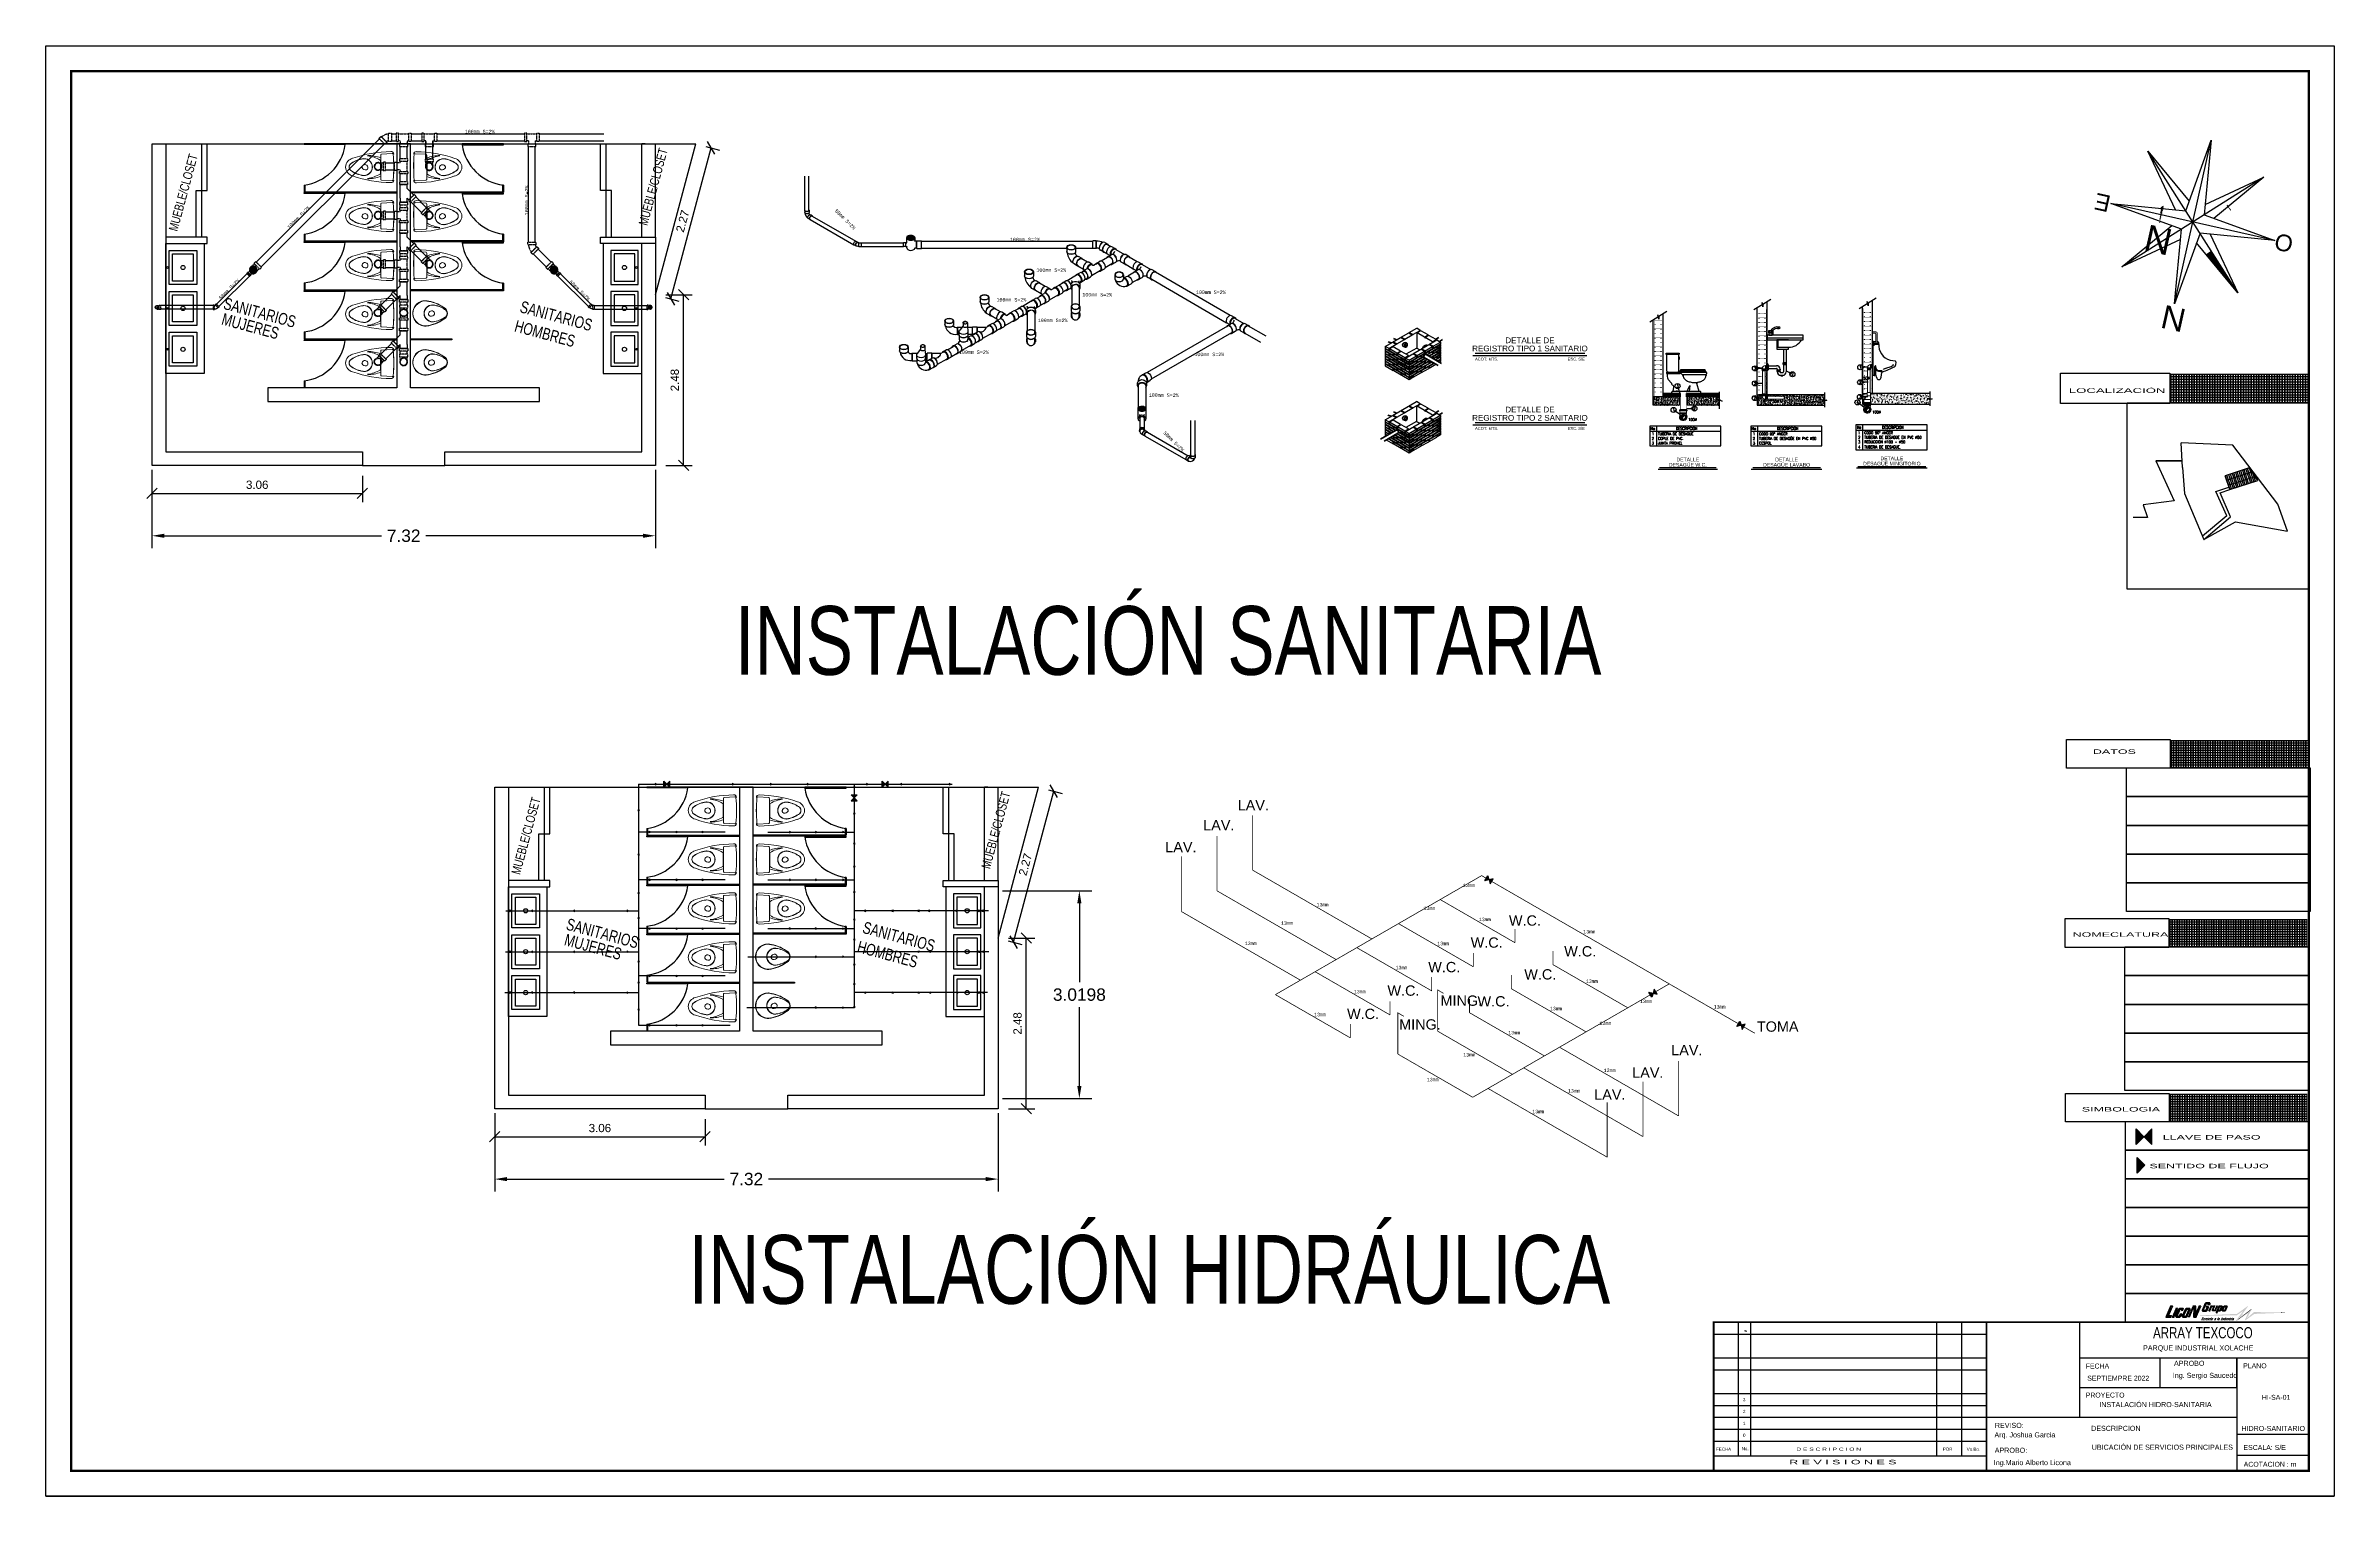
# Paper-space layout 'Presentación1' of a CAD drawing. Header units: millimetres. Extents: x 0 to 900, y 0 to 571.
# The model-space entities are those that its viewports show. They can reach past a viewport. Long polylines and large blocks are cut down to what shows.
import ezdxf
from ezdxf.enums import TextEntityAlignment as Align
from ezdxf.lldxf.tags import DXFTag

# ---------------------------------------------------------------- set-up
doc = ezdxf.new("R2010")
doc.units = ezdxf.units.MM
for name, pattern in [('ACAD_ISO12W100', [22, 12, -3, 0.5, -3, 0.5, -3]), ('CENTER', [2, 1.25, -0.25, 0.25, -0.25]), ('HIDDEN', [9.525, 6.35, -3.175])]:
    doc.linetypes.add(name, pattern=pattern)
for name, color, linetype in [('Caseta Muebles', 151, 'Continuous'), ('Caseta Muros', 181, 'Continuous'), ('Cuadro', 7, 'Continuous'), ('Detalles', 8, 'Continuous'), ('IH', 170, 'Continuous'), ('INSTALACION DE FUERZA', 7, 'Continuous'), ('Letreros', 7, 'Continuous'), ('LINEA LIMITE DE ZONIFICACION', 2, 'Continuous'), ('neutro', 7, 'Continuous'), ('Num Pieza', 6, 'Continuous'), ('PUERTAS', 2, 'Continuous'), ('sanitario', 3, 'Continuous'), ('Texto', 7, 'Continuous')]:
    doc.layers.add(name, color=color, linetype=linetype)
for name, color, linetype, lineweight in [('COTAS', 202, 'Continuous', 0), ('Inst Sanit', 44, 'Continuous', 40), ('MOVILIARIO SANITARIO', 142, 'Continuous', 0), ('POZO PLUVIAL', 181, 'Continuous', 30), ('Sanitario Accesorios', 41, 'Continuous', 15), ('Sanitario Tuberia', 131, 'Continuous', 15), ('Tubería', 140, 'Continuous', 20)]:
    doc.layers.add(name, color=color, linetype=linetype, lineweight=lineweight)
doc.styles.add('arial', font='arial.ttf')
doc.styles.add('ARRAY BASE$0$STYLE1', font='swissc.ttf', dxfattribs={"width": 0.9})
doc.styles.add('MONOTXT4', font='MONOTXT4.shx')
doc.styles.add('SIMPLE', font='swissl.ttf')
doc.styles.get("Standard").update_dxf_attribs({"font": 'arial.ttf'})
doc.styles.add('Texto', font='simplex.shx', dxfattribs={"width": 0.8})
doc.styles.add('TEXTO GENERAL', font='swissc.ttf', dxfattribs={"width": 0.9, "height": 1})
tags = doc.linetypes.add('ARRAY BASE$0$CACHE', pattern=[0.24, 0.12, -0.12]).pattern_tags.tags
tags[6:7] = [DXFTag(74, 4), DXFTag(75, 0), DXFTag(340, '0'), DXFTag(46, 1.0), DXFTag(50, 0.0), DXFTag(44, 0.0), DXFTag(45, 0.0)]
tags[4:5] = [DXFTag(74, 4), DXFTag(75, 0), DXFTag(340, '0'), DXFTag(46, 1.0), DXFTag(50, 0.0), DXFTag(44, 0.0), DXFTag(45, 0.0)]
doc.dimstyles.new('Cotas', dxfattribs={"dimtxt": 0.125, "dimasz": 0.1, "dimexe": 0.05, "dimexo": 0.01, "dimgap": 0.02, "dimtad": 0, "dimtih": 1, "dimtoh": 1, "dimzin": 1, "dimdsep": 46, "dimtxsty": 'Texto', "dimcen": 0.01, "dimclrd": 1, "dimclre": 1, "dimclrt": 7, "dimaunit": 1, "dimadec": 4, "dimazin": 0, "dimtfac": 1, "dimtmove": 2, "dimatfit": 3, "dimfxl": 1.25, "dimarcsym": 0})
doc.dimstyles.new('metros anotativo', dxfattribs={"dimtxt": 0.12, "dimasz": 0.15, "dimexe": 0.125, "dimexo": 0.15, "dimgap": 0.0652, "dimtad": 1, "dimzin": 1, "dimdsep": 46, "dimtxsty": 'Standard', "dimblk": 'OBLIQUE', "dimcen": 0, "dimadec": 0, "dimazin": 0, "dimtfac": 1, "dimtix": 1, "dimtmove": 0, "dimatfit": 3, "dimfxl": 0.3, "dimarcsym": 0})
doc.dimstyles.get("Standard").update_dxf_attribs({"dimtxt": 0.18, "dimasz": 0.18, "dimexe": 0.18, "dimexo": 0.0625, "dimgap": 0.09, "dimtad": 0, "dimtih": 1, "dimtoh": 1, "dimdec": 4, "dimzin": 0, "dimdsep": 46, "dimtxsty": 'Standard', "dimcen": 0.09, "dimadec": 0, "dimazin": 0, "dimtfac": 1, "dimtdec": 4, "dimtofl": 0, "dimtmove": 0, "dimatfit": 3, "dimfxl": 1, "dimtolj": 1, "dimtzin": 0, "dimarcsym": 0})
pattern_1 = [(50, (6.338288, 13.80969), (0.048599831, -0.0042519322), [0.005081804, -0.055899844]), (355, (6.338288, 13.80969), (-0.0094015832, 0.0509665848), [0.0040654432, -0.0447200311]), (100.4514447, (6.342337, 13.809334), (0.0391982477, 0.0467146506), [0.0043188688, -0.0475075968]), (46.1842, (6.33829, 13.82324), (0.072313415, -0.0112152688), [0.007622706, -0.083849766]), (96.6355576, (6.344314, 13.822306), (0.063330251, 0.0660037308), [0.006478306, -0.0712614595]), (351.184151, (6.33829, 13.82324), (0.063330251, 0.0660037308), [0.006098156, -0.0670797414]), (21, (6.345063, 13.819852), (0.040444862, -0.0272804039), [0.005081804, -0.055899844]), (326, (6.345063, 13.81985), (0.0164863934, 0.0491342333), [0.0040654432, -0.0447198752]), (71.451445, (6.348434, 13.81758), (0.0569312553, 0.0218538297), [0.0043188688, -0.0475075149]), (37.5, (6.338288, 13.809689), (0.00082392002, 0.0225560176), [0, -0.04417781615, 0, -0.0453974491, 0, -0.0448892687]), (7.5, (6.338288, 13.809689), (0.0178249044, 0.0267243069), [0, -0.02588332173, 0, -0.04316145535, 0, -0.01710874015]), (327.5, (6.323178, 13.809689), (0.03617033226, -0.00152820757), [0, -0.0169393467, 0, -0.05285076165, 0, -0.07012889527]), (317.5, (6.316402, 13.80969), (0.03951514264, 0.00678280546), [0, -0.0220211507, 0, -0.03509832633, 0, -0.04980167925])]

# ---------------------------------------------------------------- blocks, each defined once
blk = doc.blocks.new('grupo licon')
at = {"linetype": 'Continuous', "lineweight": 13, "true_color": 0x00bd00}
blk.add_hatch(color=92, dxfattribs=at).paths.add_polyline_path([(1022.8, 1058.8), (1012.1, 1033.7), (1023.7, 1034), (1025.7, 1039.1), (1019.4, 1039.1), (1028.3, 1058.7)])
at = {"linetype": 'Continuous', "lineweight": 0, "true_color": 0xc2fffc}
for points in [[(1024.6, 1032.6), (1026.5, 1037.7), (1025.2, 1037.8), (1023.7, 1034), (1013.3, 1033.8), (1012.9, 1032.8)], [(1021.2, 1039.1), (1029.2, 1057.3), (1027.7, 1057.3), (1019.4, 1039.1)], [(1039.5, 1052.1), (1038.1, 1052.5), (1030, 1033.9), (1027, 1033.9), (1026.5, 1032.5), (1030.7, 1032.5)], [(1034.2, 1033.7), (1034.8, 1032.6), (1042, 1032.5), (1045.3, 1035.1), (1045.8, 1036.2), (1045.7, 1036.2), (1048, 1041.2), (1046, 1040.8), (1044, 1035.9), (1040.6, 1033.7)], [(1043.9, 1049), (1045.4, 1049), (1045.9, 1050.1), (1043, 1050.1), (1037, 1037.8), (1040.7, 1037.7), (1038.6, 1037.9)], [(1055.5, 1032.6), (1058, 1034.3), (1065.1, 1050), (1064.4, 1051.7), (1057.6, 1036.2), (1054.3, 1034), (1047.3, 1033.9), (1048.3, 1032.5)], [(1059, 1049), (1059.4, 1050), (1056.5, 1049.9), (1051, 1037.7), (1054.2, 1037.5), (1051.9, 1037.8), (1057.3, 1048.9)], [(1087.2, 1057.3), (1085.7, 1057.1), (1075.3, 1034), (1070.6, 1033.9), (1070.4, 1032.4), (1076.3, 1032.4)], [(1074.7, 1042.4), (1080.5, 1056.4), (1076.1, 1046.9), (1076.6, 1057.2), (1075.7, 1057.4)], [(1088.5, 1046), (1089.2, 1044.8), (1096.5, 1044.8), (1099.6, 1047), (1103.1, 1055.4), (1101.7, 1055.3), (1098.5, 1048.1), (1095.3, 1046)], [(1096, 1057.3), (1096.4, 1058), (1096.4, 1058), (1097.8, 1060.8), (1099.8, 1060.8), (1100.5, 1062), (1097.1, 1061.9), (1091.7, 1049.7), (1095, 1049.6), (1092.5, 1050)], [(1106.3, 1061.6), (1105.3, 1063.4), (1103.7, 1059.6), (1100.3, 1059.2), (1104.6, 1058.5)], [(1103.9, 1046.8), (1102.5, 1046.9), (1101.9, 1045.7), (1104.8, 1045.8), (1108.6, 1054.6), (1110.3, 1054.6), (1111.9, 1058.2), (1111.4, 1058.2), (1110.4, 1055.9), (1107.9, 1055.9)], [(1112, 1046), (1112.3, 1046.4), (1112.7, 1046.4), (1112.4, 1046), (1115.9, 1046), (1121.3, 1057.7), (1120.2, 1057.6), (1115.7, 1046.9), (1112.3, 1047), (1112.6, 1047.4), (1112.2, 1047.4), (1111.8, 1047), (1108.9, 1047), (1109.3, 1046)], [(1115.9, 1058.2), (1115.1, 1058.1), (1111.3, 1049.7), (1113.7, 1049.6), (1112.3, 1049.9)], [(1121.5, 1046.2), (1121.8, 1045.8), (1125.6, 1045.8), (1127.5, 1047.2), (1127.9, 1048.2), (1127.7, 1048.5), (1131.2, 1056.1), (1130.4, 1057.1), (1126.4, 1048.3), (1124.5, 1046.9), (1121.1, 1046.9), (1120.6, 1047.6), (1118.8, 1043.4), (1117.1, 1043.4), (1116.6, 1041.9), (1119.6, 1041.8)], [(1125.2, 1054.7), (1126, 1054.6), (1126.4, 1055.5), (1126.3, 1055.8), (1124.3, 1055.8), (1121.5, 1050), (1121.7, 1049.6), (1123.6, 1049.6), (1123.8, 1049.8), (1122.9, 1050)], [(1135.7, 1045.8), (1137.5, 1047.2), (1141.1, 1055.4), (1140.3, 1056.8), (1136.2, 1048.4), (1134.6, 1046.9), (1128.9, 1046.9), (1129.6, 1045.9)], [(1131.7, 1050.1), (1131.9, 1049.7), (1133.8, 1049.7), (1133.9, 1049.8), (1132.6, 1050), (1135.1, 1054.5), (1136.1, 1054.5), (1136.6, 1055.6), (1136.5, 1055.9), (1134.5, 1055.9), (1134.3, 1055.6)]]:
    blk.add_hatch(color=254, dxfattribs=at).paths.add_polyline_path(points)
at = {"linetype": 'Continuous', "lineweight": 0, "true_color": 0x00bd00}
for points in [[(1034.2, 1053.8), (1025.5, 1033.8), (1030, 1033.9), (1038.7, 1053.8)], [(1094.8, 1054.4), (1096.4, 1058), (1102.8, 1057.9), (1098.5, 1048.1), (1095.3, 1046), (1088.2, 1046), (1087, 1048.1), (1093.5, 1063.5), (1096.5, 1065.6), (1104, 1065.6), (1105.3, 1063.4), (1103.7, 1059.6), (1098.8, 1059), (1100.5, 1062), (1097.1, 1061.9), (1091.7, 1049.7), (1095, 1049.6), (1097, 1054.5)], [(1100.6, 1046.9), (1100.6, 1047.1), (1105.8, 1058.5), (1108.9, 1058.5), (1109, 1058), (1109.4, 1058.5), (1111.6, 1058.5), (1110.4, 1055.9), (1107.9, 1055.9), (1103.9, 1046.8)], [(1107.5, 1048.4), (1112.1, 1058.6), (1115.3, 1058.6), (1111.3, 1049.7), (1113.7, 1049.6), (1117.6, 1058.6), (1120.7, 1058.6), (1115.7, 1046.9), (1112.3, 1047), (1112.6, 1047.4), (1112.2, 1047.4), (1111.8, 1047), (1108.2, 1046.9)]]:
    blk.add_hatch(color=92, dxfattribs=at).paths.add_polyline_path(points)
h = blk.add_hatch(color=92, dxfattribs=at)
h.paths.add_polyline_path([(1037, 1037.8), (1043, 1050.1), (1045.9, 1050.1), (1044.3, 1046.6), (1048.9, 1046.9), (1051, 1051.6), (1049.6, 1053.9), (1042.1, 1053.9), (1039.4, 1051.8), (1032.4, 1036.2), (1033.7, 1033.7), (1040.6, 1033.7), (1044, 1035.9), (1046.9, 1042.9), (1042.2, 1042.2), (1040.7, 1037.7)])
edge = h.paths.add_edge_path()
edge.add_line((1030, 1033.9), (1038.7, 1053.8))
h = blk.add_hatch(color=92, dxfattribs=at)
h.paths.add_polyline_path([(1047.1, 1033.9), (1045.7, 1036.2), (1052.9, 1051.8), (1055.9, 1053.9), (1063.4, 1054), (1064.4, 1051.7), (1057.6, 1036.2), (1054.3, 1034)])
h.paths.add_polyline_path([(1054.2, 1037.5), (1051, 1037.7), (1056.5, 1049.9), (1059.4, 1050)], flags=16)
h.paths.add_polyline_path([(1058.4, 1033.9), (1063.3, 1033.9), (1070.3, 1050.8), (1069.3, 1033.9), (1075.3, 1034), (1086.4, 1058.9), (1081.5, 1058.9), (1074.7, 1042.4), (1075.8, 1058.8), (1069.4, 1058.9)])
at = {"linetype": 'Continuous', "lineweight": 0, "true_color": 0xef5006}
for points in [[(1160.6, 1040.5), (1087.2, 1037.5), (1083.9, 1037.9), (1160, 1041.1), (1181.7, 1056.9), (1182.6, 1056.2)], [(1159.8, 1038.4), (1173, 1047.3), (1157.7, 1027), (1158.6, 1026.1), (1160, 1027.1), (1160.6, 1027.2), (1182.8, 1042.8), (1176.4, 1028.6), (1177.4, 1027.8), (1195.7, 1041), (1250.7, 1043.1), (1250.7, 1044.3), (1194.8, 1044.7), (1180.6, 1032.4), (1180, 1031.2), (1180.1, 1031), (1195.7, 1044.2), (1249.9, 1043.9), (1249.9, 1043.7), (1196.2, 1041.9), (1177.7, 1028.6), (1185, 1044.6), (1161.1, 1028), (1160.9, 1028.3), (1159.3, 1027.1), (1176.7, 1050.1), (1160.6, 1039.5), (1087.2, 1037.5), (1083.9, 1037.9), (1084, 1036.6)], [(1190, 1050.2), (1189.2, 1051), (1163.9, 1031.4), (1182.6, 1056.2), (1182.6, 1056.2), (1162.1, 1029.2)], [(1250.7, 1044.3), (1250.7, 1043.1), (1258.9, 1043.6), (1258.8, 1044)]]:
    blk.add_hatch(color=20, dxfattribs=at).paths.add_polyline_path(points)
at = {"linetype": 'Continuous', "lineweight": 0, "true_color": 0xffff00}
blk.add_hatch(color=2, dxfattribs=at).paths.add_polyline_path([(1196.2, 1041.9), (1249.9, 1043.7), (1249.9, 1043.9), (1195.7, 1044.2), (1180.1, 1031), (1180, 1031.2), (1180.6, 1032.4), (1190, 1050.2), (1162.1, 1029.2), (1182.6, 1056.2), (1160.6, 1040.5), (1087.2, 1037.5), (1160.6, 1039.5), (1176.7, 1050.1), (1159.3, 1027.1), (1160.9, 1028.3), (1161.1, 1028), (1185, 1044.6), (1177.7, 1028.6)])
at = {"linetype": 'Continuous', "lineweight": 0, "true_color": 0x00bd00}
h = blk.add_hatch(color=92, dxfattribs=at)
h.paths.add_polyline_path([(1121.7, 1049.6), (1121.5, 1050), (1124.3, 1055.8), (1126.3, 1055.8), (1126.4, 1055.5), (1123.8, 1049.8), (1123.6, 1049.6)], flags=16)
h.paths.add_polyline_path([(1118.8, 1043.4), (1120.6, 1047.6), (1121.1, 1046.9), (1124.5, 1046.9), (1126.4, 1048.3), (1130.4, 1057.1), (1129.4, 1058.7), (1125.9, 1058.6), (1125.5, 1058.1), (1125.4, 1058.6), (1122.1, 1058.5), (1115.4, 1043.4)])
h = blk.add_hatch(color=92, dxfattribs=at)
h.paths.add_polyline_path([(1133.8, 1049.7), (1134, 1049.9), (1136.6, 1055.6), (1136.5, 1055.9), (1134.5, 1055.9), (1134.3, 1055.6), (1131.7, 1050.1), (1131.9, 1049.7)], flags=16)
h.paths.add_polyline_path([(1128.7, 1046.9), (1134.6, 1046.9), (1136.2, 1048.4), (1140.5, 1057.1), (1139.8, 1058.6), (1133.6, 1058.5), (1131.7, 1057.2), (1127.7, 1048.5)])
at = {"linetype": 'Continuous', "lineweight": 0, "true_color": 0x9effcf}
for points in [[(1089.4, 1032.7), (1090.1, 1032.6), (1090, 1031.9), (1091.5, 1032.1), (1091.7, 1033.1), (1091.4, 1033.9), (1089.1, 1033.9), (1088.2, 1033.1), (1087.5, 1031.3), (1088.9, 1030.1), (1088.6, 1029.1), (1087.8, 1029.2), (1088.2, 1029.9), (1088.2, 1030.3), (1086.7, 1030.1), (1086.3, 1028.4), (1086.8, 1027.9), (1088.9, 1027.9), (1089.6, 1028.7), (1090.6, 1030.7), (1089.1, 1032)], [(1096.5, 1031.4), (1097.4, 1031.4), (1096.5, 1028), (1098.4, 1028), (1101, 1032.3), (1099.6, 1032.4), (1098.4, 1030.1), (1098.9, 1032.4), (1095.7, 1032.4), (1093.7, 1027.9), (1095, 1027.9)], [(1102.4, 1032.4), (1101.1, 1032.3), (1099.2, 1027.9), (1100.5, 1027.9)], [(1106, 1031.9), (1105.7, 1032.4), (1103.2, 1032.3), (1102.5, 1031.7), (1101.1, 1028.6), (1101.3, 1027.9), (1103.8, 1027.9), (1104.5, 1028.6), (1105, 1029.8), (1104.9, 1030), (1103.8, 1030), (1103.4, 1029.1), (1102.6, 1029.1), (1103.5, 1031.3), (1104.2, 1031.2), (1104.1, 1030.6), (1105.5, 1030.6)], [(1103, 1033.6), (1101.6, 1033.6), (1101.4, 1032.7), (1102.7, 1032.7)], [(1107.9, 1032.4), (1106.5, 1032.4), (1104.6, 1028), (1106, 1028)], [(1108.4, 1033.7), (1107.1, 1033.7), (1106.8, 1032.7), (1108.1, 1032.8)], [(1122.5, 1033.9), (1121.2, 1033.9), (1118.5, 1028), (1119.8, 1028)], [(1130.4, 1033.9), (1129, 1033.9), (1126.4, 1028), (1127.6, 1028)], [(1133.2, 1031.9), (1132.8, 1032.3), (1130, 1032.3), (1128.1, 1028.1), (1128.3, 1027.9), (1129.3, 1027.9), (1129.6, 1028.3), (1130.9, 1031.3), (1131.6, 1031.3), (1130.1, 1028.2), (1130.3, 1027.9), (1131.4, 1027.9)], [(1138.9, 1032.2), (1138.8, 1032.4), (1137.8, 1032.4), (1137.4, 1032.1), (1135.8, 1028.6), (1136.2, 1027.9), (1139, 1027.9), (1140.9, 1032.2), (1140.8, 1032.4), (1139.7, 1032.4), (1139.4, 1032.2), (1138.2, 1029.1), (1137.5, 1029.2)], [(1142.1, 1031.2), (1142.6, 1031.4), (1142.7, 1031.2), (1142.7, 1030.9), (1144.1, 1030.9), (1144.3, 1031.9), (1144.1, 1032.4), (1141.8, 1032.4), (1141.2, 1031.9), (1140.5, 1030.3), (1142, 1029.6), (1142, 1029.3), (1141.6, 1029), (1141.3, 1029.2), (1141.4, 1029.6), (1140, 1029.4), (1139.7, 1028.9), (1139.9, 1028), (1142.3, 1028), (1143.6, 1030), (1142, 1030.9)], [(1147.2, 1032.4), (1146.5, 1032.4), (1146.9, 1033.3), (1145.7, 1033.3), (1145.3, 1032.4), (1144.8, 1032.4), (1144.4, 1031.4), (1144.8, 1031.4), (1143.5, 1028.4), (1144, 1027.9), (1145.3, 1027.9), (1145.8, 1029.1), (1145.2, 1029.1), (1146, 1031.4), (1146.8, 1031.4)], [(1151, 1032.4), (1147.3, 1032.3), (1145.4, 1027.9), (1146.7, 1028), (1148.2, 1031.4), (1149.2, 1031.4), (1147.7, 1027.9), (1149.1, 1027.9)], [(1151.6, 1033.6), (1150.2, 1033.6), (1149.9, 1032.7), (1151.3, 1032.7)]]:
    blk.add_hatch(color=111, dxfattribs=at).paths.add_polyline_path(points)
h = blk.add_hatch(color=111, dxfattribs=at)
h.paths.add_polyline_path([(1090, 1028.5), (1090.6, 1027.9), (1092.9, 1027.9), (1093.6, 1028.8), (1093.9, 1029.5), (1092.5, 1029.5), (1092.3, 1029.1), (1091.6, 1029.1), (1091.9, 1029.7), (1094.1, 1030), (1095, 1031.8), (1094.7, 1032.4), (1092.2, 1032.3), (1091.5, 1031.8)])
h.paths.add_polyline_path([(1092.3, 1030.6), (1092.7, 1031.4), (1093.4, 1031.3), (1093.3, 1030.7)], flags=16)
h = blk.add_hatch(color=111, dxfattribs=at)
h.paths.add_polyline_path([(1111.4, 1032), (1111.1, 1032.4), (1108.8, 1032.3), (1108.1, 1031.9), (1106.6, 1028.7), (1106.9, 1027.9), (1109.1, 1027.9), (1110, 1028.4)])
h.paths.add_polyline_path([(1109.8, 1031.2), (1109, 1029.2), (1108.2, 1029.1), (1109.1, 1031.1)], flags=16)
h = blk.add_hatch(color=111, dxfattribs=at)
h.paths.add_polyline_path([(1117.5, 1031.8), (1117.2, 1032.3), (1114.9, 1032.4), (1114.2, 1031.8), (1113.9, 1030.9), (1115.2, 1030.8), (1115.3, 1031.4), (1115.5, 1031.5), (1115.9, 1031.5), (1116, 1031.4), (1115.7, 1030.6), (1113.9, 1030.6), (1113.5, 1030.3), (1112.7, 1028.6), (1113, 1028), (1116, 1028)])
h.paths.add_polyline_path([(1114.9, 1029.8), (1115.1, 1029.5), (1115, 1029.1), (1114.4, 1029), (1114.3, 1029.1), (1114.3, 1029.5)], flags=16)
h = blk.add_hatch(color=111, dxfattribs=at)
h.paths.add_polyline_path([(1124.9, 1032.3), (1122.6, 1032.4), (1121.9, 1031.8), (1121.6, 1030.9), (1122.9, 1030.8), (1123, 1031.4), (1123.2, 1031.5), (1123.6, 1031.5), (1123.7, 1031.4), (1123.4, 1030.6), (1121.6, 1030.6), (1121.2, 1030.3), (1120.5, 1028.6), (1120.7, 1028), (1123.7, 1028), (1125.2, 1031.8)])
h.paths.add_polyline_path([(1122.6, 1029.8), (1122.9, 1029.5), (1122.7, 1029.1), (1122.1, 1029), (1122, 1029.1), (1122.1, 1029.5)], flags=16)
h = blk.add_hatch(color=111, dxfattribs=at)
h.paths.add_polyline_path([(1137.9, 1033.8), (1136.6, 1033.8), (1135.8, 1032.3), (1134.4, 1032.4), (1133.7, 1032), (1132.1, 1028.6), (1132.4, 1027.9), (1133.7, 1027.9), (1134, 1028), (1134.1, 1028), (1134.2, 1027.8), (1135.2, 1027.8)])
h.paths.add_polyline_path([(1135.3, 1031.1), (1134.4, 1029.1), (1133.8, 1029.1), (1133.7, 1029.2), (1134.8, 1031.3)], flags=16)
h = blk.add_hatch(color=111, dxfattribs=at)
h.paths.add_polyline_path([(1154.5, 1031.8), (1154.1, 1032.3), (1151.8, 1032.4), (1151.1, 1031.8), (1150.8, 1030.9), (1152.1, 1030.8), (1152.2, 1031.4), (1152.4, 1031.5), (1152.9, 1031.5), (1153, 1031.4), (1152.6, 1030.6), (1150.8, 1030.6), (1150.4, 1030.3), (1149.7, 1028.6), (1150, 1028), (1152.9, 1028)])
h.paths.add_polyline_path([(1152.1, 1029.5), (1152, 1029.1), (1151.4, 1029), (1151.3, 1029.1), (1151.3, 1029.5), (1151.8, 1029.8)], flags=16)
at = {"linetype": 'Continuous', "lineweight": 0}
for p, q in [((1127.7, 1048.5), (1131.7, 1057.2)), ((1140.5, 1057.1), (1136.2, 1048.4))]:
    blk.add_line(p, q, dxfattribs=at)
blk = doc.blocks.new('SENTIDO')
at = {"lineweight": 30}
h = blk.add_hatch(color=256, dxfattribs=at)
h.dxf.hatch_style = 1
h.paths.add_polyline_path([(1545.109, 1192.5155), (1545.0963, 1192.5028), (1545.109, 1192.49)])
blk.add_lwpolyline([(1545.109, 1192.49), (1545.109, 1192.5155), (1545.0963, 1192.5028)], close=True, dxfattribs=at)
blk = doc.blocks.new('LLAVE DE PASO')
at = {"layer": 'IH', "lineweight": 30, "yscale": 3.422525640741255, "zscale": 3.422525640741255}
for p, xscale in [((6852.213, -2892.968), -3.422525640741255), ((-3724.05, -2892.968), 3.422525640741255)]:
    blk.add_blockref('SENTIDO', p, dxfattribs=dict(at, xscale=xscale))
blk = doc.blocks.new('TAZA')
at = {"lineweight": 0}
for p, q in [((165.36, 499.951), (165.36, 499.761)), ((165.539, 500.05), (165.381, 500.058)), ((165.55, 499.861), (165.55, 500.038)), ((165.55, 499.684), (165.55, 499.861)), ((165.554, 499.958), (165.554, 499.861)), ((165.554, 499.861), (165.554, 499.765)), ((165.381, 499.664), (165.539, 499.673))]:
    blk.add_line(p, q, dxfattribs=at)
for centre, radius, start, end in [((165.397, 500.051), 0.0368, 84.189, 180.01), ((165.374, 500.043), 0.0161, 64.904, 152.0601), ((167.192, 499.862), 1.833, 174.1661, 180.0176), ((167.192, 499.861), 1.833, 180.0024, 185.8539), ((165.384, 498.365), 1.722, 70.5694, 89.4727), ((165.538, 500.038), 0.0115, 0.01, 87.01), ((165.758, 499.382), 0.649, 91.4737, 108.7194), ((165.561, 499.958), 0.00691, 120.2935, 180.01), ((165.798, 499.553), 0.475, 96.7856, 120.2935), ((165.794, 499.861), 0.124, 75.1531, 180.01), ((165.794, 499.861), 0.124, 180.01, 284.8669), ((165.794, 499.861), 0.122, 77.258, 180.01), ((165.794, 499.861), 0.122, 180.01, 282.762), ((165.768, 499.855), 0.034, 139.2504, 252.7), ((165.779, 499.855), 0.0428, 355.2583, 149.9686), ((165.769, 499.881), 0.0602, 258.9842, 330.7061), ((165.753, 499.604), 0.384, 54.7538, 82.7148), ((165.751, 499.598), 0.388, 55.8316, 81.7699), ((165.914, 499.842), 0.154, 42.3476, 73.5377), ((165.944, 499.861), 0.0631, 0.01, 66.5264), ((165.944, 499.861), 0.0631, 293.4936, 0.01), ((165.944, 499.861), 0.0645, 0.01, 61.6766), ((165.944, 499.861), 0.0645, 298.3434, 0.01), ((165.934, 499.861), 0.126, 0.01, 41.9699), ((165.934, 499.861), 0.126, 318.0501, 0.01), ((165.397, 499.671), 0.0368, 180.01, 275.831), ((165.38, 499.675), 0.0111, 185.8539, 273.01), ((165.384, 501.357), 1.722, 270.5473, 289.4506), ((165.538, 499.684), 0.0115, 273.01, 0.01), ((165.758, 500.34), 0.649, 251.3006, 268.5463), ((165.561, 499.765), 0.00691, 180.01, 239.7265), ((165.797, 500.169), 0.475, 239.7265, 263.2344), ((165.753, 500.118), 0.384, 277.3052, 305.2662), ((165.751, 500.125), 0.388, 278.2501, 304.1884), ((165.914, 499.88), 0.154, 286.4823, 317.6724)]:
    blk.add_arc(centre, radius, start, end, dxfattribs=at)
blk = doc.blocks.new('_Oblique')
at = {"color": 0, "linetype": 'ByBlock', "lineweight": -2}
blk.add_line((-0.5, -0.5), (0.5, 0.5), dxfattribs=at)
blk = doc.blocks.new('*D215')
at = {"layer": 'COTAS', "color": 0, "lineweight": -2, "ltscale": 2, "transparency": 16777216}
for p, q in [((1546.237, 1211.302), (1546.237, 1210.919)), ((1549.297, 1211.302), (1549.297, 1210.919)), ((1546.237, 1211.044), (1549.297, 1211.044))]:
    blk.add_line(p, q, dxfattribs=at)
at = {"layer": 'Defpoints', "color": 0, "lineweight": 30, "ltscale": 2, "transparency": 16777216}
for p in [(1546.237, 1211.452), (1549.297, 1211.452), (1549.297, 1211.044)]:
    blk.add_point(p, dxfattribs=at)
at = {"layer": 'COTAS', "color": 0, "lineweight": -2, "ltscale": 2, "transparency": 16777216, "xscale": 0.15, "yscale": 0.15, "zscale": 0.15, "rotation": 180}
blk.add_blockref('_Oblique', (1546.237, 1211.044), dxfattribs=at)
at = {"layer": 'COTAS', "color": 0, "lineweight": -2, "ltscale": 2, "transparency": 16777216, "xscale": 0.15, "yscale": 0.15, "zscale": 0.15}
blk.add_blockref('_Oblique', (1549.297, 1211.044), dxfattribs=at)
at = {"layer": 'COTAS', "color": 0, "ltscale": 2, "transparency": 16777216, "insert": (1547.767, 1211.17), "char_height": 0.12, "attachment_point": 5}
blk.add_mtext('3.06', dxfattribs=at)
blk = doc.blocks.new('*D216')
at = {"layer": 'COTAS', "color": 0, "lineweight": -2, "ltscale": 2, "transparency": 16777216}
for p, q in [((1553.707, 1213.935), (1554.091, 1213.935)), ((1553.966, 1211.452), (1553.966, 1213.935)), ((1553.707, 1211.452), (1554.091, 1211.452))]:
    blk.add_line(p, q, dxfattribs=at)
at = {"layer": 'Defpoints', "color": 0, "lineweight": 30, "ltscale": 2, "transparency": 16777216}
for p in [(1553.557, 1213.935), (1553.966, 1213.935), (1553.557, 1211.452)]:
    blk.add_point(p, dxfattribs=at)
at = {"layer": 'COTAS', "color": 0, "lineweight": -2, "ltscale": 2, "transparency": 16777216, "xscale": 0.15, "yscale": 0.15, "zscale": 0.15}
for p, rotation in [((1553.966, 1213.935), 90), ((1553.966, 1211.452), 270)]:
    blk.add_blockref('_Oblique', p, dxfattribs=dict(at, rotation=rotation))
at = {"layer": 'COTAS', "color": 0, "ltscale": 2, "transparency": 16777216, "insert": (1553.839, 1212.693), "char_height": 0.12, "attachment_point": 5, "rotation": 90}
blk.add_mtext('2.48', dxfattribs=at)
blk = doc.blocks.new('*D217')
at = {"layer": 'COTAS', "color": 0, "lineweight": -2, "ltscale": 2, "transparency": 16777216}
for p, q in [((1553.78, 1213.875), (1554.367, 1216.072)), ((1554.289, 1216.093), (1554.488, 1216.04)), ((1553.702, 1213.896), (1553.9, 1213.843))]:
    blk.add_line(p, q, dxfattribs=at)
at = {"layer": 'Defpoints', "color": 0, "lineweight": 30, "ltscale": 2, "transparency": 16777216}
for p in [(1554.144, 1216.132), (1554.367, 1216.072), (1553.557, 1213.935)]:
    blk.add_point(p, dxfattribs=at)
at = {"layer": 'COTAS', "color": 0, "lineweight": -2, "ltscale": 2, "transparency": 16777216, "xscale": 0.15, "yscale": 0.15, "zscale": 0.15}
for p, rotation in [((1554.367, 1216.072), 75.0399999999953), ((1553.78, 1213.875), 255.0399999999953)]:
    blk.add_blockref('_Oblique', p, dxfattribs=dict(at, rotation=rotation))
at = {"layer": 'COTAS', "color": 0, "ltscale": 2, "transparency": 16777216, "insert": (1553.952, 1215.006), "char_height": 0.12, "attachment_point": 5, "rotation": 75.04}
blk.add_mtext('2.27', dxfattribs=at)
blk = doc.blocks.new('*D219')
at = {"color": 0, "lineweight": -2, "transparency": 16777216}
for p, q in [((1546.237, 1211.389), (1546.237, 1210.248)), ((1553.557, 1211.389), (1553.557, 1210.248)), ((1546.417, 1210.428), (1549.575, 1210.428)), ((1553.377, 1210.428), (1550.22, 1210.428))]:
    blk.add_line(p, q, dxfattribs=at)
at = {"color": 0, "lineweight": 30, "transparency": 16777216}
for points in [[(1546.417, 1210.458), (1546.417, 1210.398), (1546.237, 1210.428)], [(1553.377, 1210.458), (1553.377, 1210.398), (1553.557, 1210.428)]]:
    blk.add_solid(points, dxfattribs=at)
at = {"layer": 'Defpoints', "color": 0, "lineweight": 30, "transparency": 16777216}
for p in [(1546.237, 1211.452), (1553.557, 1211.452), (1553.557, 1210.428)]:
    blk.add_point(p, dxfattribs=at)
at = {"color": 0, "transparency": 16777216, "insert": (1549.897, 1210.428), "char_height": 0.18, "attachment_point": 5}
blk.add_mtext('\\A1;7.32', dxfattribs=at)
blk = doc.blocks.new('tee arriba 4 pulg')
at = {"linetype": 'CENTER'}
for points in [[(1461.782, 1253.43), (1461.662, 1253.43), (1461.662, 1253.465), (1461.782, 1253.465)], [(1461.782, 1253.282), (1461.662, 1253.282), (1461.662, 1253.247), (1461.782, 1253.247)]]:
    blk.add_lwpolyline(points, close=True, dxfattribs=at)
for points in [[(1461.672, 1253.381), (1461.672, 1253.43)], [(1461.672, 1253.33), (1461.672, 1253.282)], [(1461.772, 1253.381), (1461.772, 1253.43)], [(1461.772, 1253.33), (1461.772, 1253.282)]]:
    blk.add_lwpolyline(points, dxfattribs=at)
for radius in [0.0561, 0.0506]:
    blk.add_circle((1461.722, 1253.356), radius, dxfattribs=at)
for start, end in [(153.0417, 206.9603), (333.0479, 26.9541)]:
    blk.add_arc((1461.722, 1253.356), 0.0561, start, end, dxfattribs=at)
blk = doc.blocks.new('codo 90 100mm sup')
at = {"linetype": 'CENTER'}
blk.add_lwpolyline([(0.01, -0.035), (-0.11, -0.035), (-0.11, 0), (0.01, 0)], close=True, dxfattribs=at)
for points in [[(-0.1, -0.083), (-0.1, -0.035)], [(0, -0.083), (0, -0.035)]]:
    blk.add_lwpolyline(points, dxfattribs=at)
for radius in [0.0561, 0.0506]:
    blk.add_circle((-0.05, -0.109), radius, dxfattribs=at)
blk = doc.blocks.new('yee 45º')
at = {"linetype": 'CENTER'}
for points in [[(1458.089, 1255.584), (1458.129, 1255.584), (1458.129, 1255.463), (1458.089, 1255.463)], [(1458.21, 1255.707), (1458.238, 1255.679), (1458.152, 1255.593), (1458.124, 1255.621)], [(1458.384, 1255.585), (1458.424, 1255.585), (1458.425, 1255.463), (1458.384, 1255.463)]]:
    blk.add_lwpolyline(points, close=True, dxfattribs=at)
for points in [[(1458.186, 1255.475), (1458.129, 1255.475), (1458.129, 1255.575), (1458.186, 1255.575), (1458.16, 1255.6)], [(1458.231, 1255.671), (1458.327, 1255.575), (1458.384, 1255.575), (1458.384, 1255.475)], [(1458.186, 1255.475), (1458.327, 1255.475), (1458.385, 1255.475)]]:
    blk.add_lwpolyline(points)
blk = doc.blocks.new('tee 4 pulg der')
at = {"linetype": 'CENTER'}
for points in [[(1462.139, 1253.891), (1462.019, 1253.891), (1462.019, 1253.926), (1462.139, 1253.926)], [(1462.178, 1253.757), (1462.178, 1253.877), (1462.213, 1253.877), (1462.213, 1253.757)], [(1462.139, 1253.743), (1462.019, 1253.743), (1462.019, 1253.708), (1462.139, 1253.708)]]:
    blk.add_lwpolyline(points, close=True, dxfattribs=at)
for points in [[(1462.029, 1253.891), (1462.029, 1253.743)], [(1462.129, 1253.867), (1462.129, 1253.891)], [(1462.129, 1253.867), (1462.178, 1253.867)], [(1462.129, 1253.767), (1462.129, 1253.743)], [(1462.129, 1253.767), (1462.178, 1253.767)]]:
    blk.add_lwpolyline(points, dxfattribs=at)
blk = doc.blocks.new('coladera 100mm')
at = {"color": 7}
for p, q in [((149.831, 499.954), (149.829, 499.915)), ((149.831, 499.954), (149.829, 499.915)), ((149.841, 499.965), (149.838, 499.903)), ((149.841, 499.965), (149.838, 499.903)), ((149.852, 499.971), (149.848, 499.897)), ((149.852, 499.971), (149.848, 499.897)), ((149.862, 499.973), (149.858, 499.894)), ((149.862, 499.973), (149.858, 499.894)), ((149.872, 499.972), (149.868, 499.893)), ((149.872, 499.972), (149.868, 499.893)), ((149.882, 499.969), (149.878, 499.895)), ((149.882, 499.969), (149.878, 499.895)), ((149.891, 499.963), (149.888, 499.901)), ((149.891, 499.963), (149.888, 499.901)), ((149.901, 499.951), (149.899, 499.912)), ((149.901, 499.951), (149.899, 499.912))]:
    blk.add_line(p, q, dxfattribs=at)
at = {"linetype": 'CENTER'}
for points in [[(149.889, 499.882), (149.94, 499.883)], [(149.892, 499.982), (149.94, 499.983)]]:
    blk.add_lwpolyline(points, dxfattribs=at)
blk.add_lwpolyline([(149.975, 499.993), (149.975, 499.873), (149.94, 499.873), (149.94, 499.993)], close=True, dxfattribs=at)
for radius in [0.0561, 0.0506]:
    blk.add_circle((149.865, 499.933), radius, dxfattribs=at)
blk.add_circle((149.865, 499.933), 0.05)
at = {"color": 7}
for radius in [0.05, 0.045]:
    blk.add_circle((149.865, 499.933), radius, dxfattribs=at)
at = {"color": 9}
blk.add_circle((149.865, 499.933), 0.045, dxfattribs=at)
at = {"color": 7}
for start, end in [(148.2883, 206.1984), (148.2883, 206.1984), (328.2883, 26.1984), (328.2883, 26.1984)]:
    blk.add_arc((149.865, 499.933), 0.04, start, end, dxfattribs=at)
blk = doc.blocks.new('codo 45 50mm')
at = {"linetype": 'CENTER', "elevation": 0}
for points in [[(1456.189, 1258.052), (1456.231, 1258.094), (1456.217, 1258.108), (1456.174, 1258.066)], [(1456.194, 1258.019), (1456.254, 1258.019), (1456.254, 1258.039), (1456.194, 1258.039)]]:
    blk.add_lwpolyline(points, close=True, dxfattribs=at)
at = {"linetype": 'CENTER'}
for radius, start, end in [(0.0487, 11.7391, 33.0591), (0.0982, 5.7446, 39.0556)]:
    blk.add_arc((1456.151, 1258.029), radius, start, end, dxfattribs=at)
blk = doc.blocks.new('codo 45 4 pulg')
at = {"linetype": 'CENTER'}
for points in [[(1462.54, 1253.062), (1462.42, 1253.068), (1462.422, 1253.108), (1462.542, 1253.102)], [(1462.576, 1253.006), (1462.488, 1252.925), (1462.461, 1252.955), (1462.55, 1253.035)]]:
    blk.add_lwpolyline(points, close=True, dxfattribs=at)
for radius, start, end in [(0.196, 183.0889, 216.3998), (0.0975, 189.0853, 210.4054)]:
    blk.add_arc((1462.626, 1253.078), radius, start, end, dxfattribs=at)
blk = doc.blocks.new('codo')
at = {"linetype": 'CENTER'}
for points in [[(1495.906, 1342.876), (1495.929, 1342.898)], [(1495.941, 1342.84), (1495.964, 1342.863)]]:
    blk.add_lwpolyline(points, dxfattribs=at)
at = {"color": 2}
blk.add_lwpolyline([(1495.922, 1342.835, 1), (1495.923, 1342.858, -1)], format="xyb", close=True, dxfattribs=at)
at = {"linetype": 'CENTER'}
blk.add_lwpolyline([(1495.925, 1342.902), (1495.939, 1342.916), (1495.982, 1342.874), (1495.967, 1342.86)], close=True, dxfattribs=at)
blk.add_circle((1495.923, 1342.858), 0.025, dxfattribs=at)
at = {"color": 2}
blk.add_arc((1495.924, 1342.869), 0.0113, 87.1572, 267.1572, dxfattribs=at)
at = {"layer": 'POZO PLUVIAL', "color": 2}
blk.add_circle((1495.923, 1342.858), 0.0226, dxfattribs=at)
at = {"layer": 'sanitario', "linetype": 'CENTER'}
blk.add_circle((1495.923, 1342.858), 0.0226, dxfattribs=at)
blk = doc.blocks.new('*D230')
at = {"layer": 'COTAS', "color": 0, "lineweight": -2, "ltscale": 2, "transparency": 16777216}
for p, q in [((1551.22, 1201.941), (1551.22, 1201.559)), ((1551.22, 1201.684), (1554.28, 1201.684)), ((1554.28, 1201.941), (1554.28, 1201.559))]:
    blk.add_line(p, q, dxfattribs=at)
at = {"layer": 'Defpoints', "color": 0, "lineweight": 30, "ltscale": 2, "transparency": 16777216}
for p in [(1551.22, 1202.091), (1554.28, 1202.091), (1554.28, 1201.684)]:
    blk.add_point(p, dxfattribs=at)
at = {"layer": 'COTAS', "color": 0, "lineweight": -2, "ltscale": 2, "transparency": 16777216, "xscale": 0.15, "yscale": 0.15, "zscale": 0.15, "rotation": 180}
blk.add_blockref('_Oblique', (1551.22, 1201.684), dxfattribs=at)
at = {"layer": 'COTAS', "color": 0, "lineweight": -2, "ltscale": 2, "transparency": 16777216, "xscale": 0.15, "yscale": 0.15, "zscale": 0.15}
blk.add_blockref('_Oblique', (1554.28, 1201.684), dxfattribs=at)
at = {"layer": 'COTAS', "color": 0, "ltscale": 2, "transparency": 16777216, "insert": (1552.75, 1201.81), "char_height": 0.12, "attachment_point": 5}
blk.add_mtext('3.06', dxfattribs=at)
blk = doc.blocks.new('*D231')
at = {"layer": 'COTAS', "color": 0, "lineweight": -2, "ltscale": 2, "transparency": 16777216}
for p, q in [((1558.69, 1204.574), (1559.074, 1204.574)), ((1558.949, 1202.091), (1558.949, 1204.574)), ((1558.69, 1202.091), (1559.074, 1202.091))]:
    blk.add_line(p, q, dxfattribs=at)
at = {"layer": 'Defpoints', "color": 0, "lineweight": 30, "ltscale": 2, "transparency": 16777216}
for p in [(1558.54, 1204.574), (1558.949, 1204.574), (1558.54, 1202.091)]:
    blk.add_point(p, dxfattribs=at)
at = {"layer": 'COTAS', "color": 0, "lineweight": -2, "ltscale": 2, "transparency": 16777216, "xscale": 0.15, "yscale": 0.15, "zscale": 0.15}
for p, rotation in [((1558.949, 1204.574), 90), ((1558.949, 1202.091), 270)]:
    blk.add_blockref('_Oblique', p, dxfattribs=dict(at, rotation=rotation))
at = {"layer": 'COTAS', "color": 0, "ltscale": 2, "transparency": 16777216, "insert": (1558.823, 1203.333), "char_height": 0.12, "attachment_point": 5, "rotation": 90}
blk.add_mtext('2.48', dxfattribs=at)
blk = doc.blocks.new('*D232')
at = {"layer": 'COTAS', "color": 0, "lineweight": -2, "ltscale": 2, "transparency": 16777216}
for p, q in [((1558.763, 1204.515), (1559.35, 1206.712)), ((1559.272, 1206.733), (1559.471, 1206.68)), ((1558.685, 1204.536), (1558.884, 1204.483))]:
    blk.add_line(p, q, dxfattribs=at)
at = {"layer": 'Defpoints', "color": 0, "lineweight": 30, "ltscale": 2, "transparency": 16777216}
for p in [(1559.128, 1206.771), (1559.35, 1206.712), (1558.54, 1204.574)]:
    blk.add_point(p, dxfattribs=at)
at = {"layer": 'COTAS', "color": 0, "lineweight": -2, "ltscale": 2, "transparency": 16777216, "xscale": 0.15, "yscale": 0.15, "zscale": 0.15}
for p, rotation in [((1559.35, 1206.712), 75.0399999999953), ((1558.763, 1204.515), 255.0399999999953)]:
    blk.add_blockref('_Oblique', p, dxfattribs=dict(at, rotation=rotation))
at = {"layer": 'COTAS', "color": 0, "ltscale": 2, "transparency": 16777216, "insert": (1558.935, 1205.646), "char_height": 0.12, "attachment_point": 5, "rotation": 75.04}
blk.add_mtext('2.27', dxfattribs=at)
blk = doc.blocks.new('*D234')
at = {"color": 0, "lineweight": -2, "transparency": 16777216}
for p, q in [((1551.22, 1202.029), (1551.22, 1200.888)), ((1558.54, 1202.029), (1558.54, 1200.888)), ((1551.4, 1201.068), (1554.558, 1201.068)), ((1558.36, 1201.068), (1555.203, 1201.068))]:
    blk.add_line(p, q, dxfattribs=at)
at = {"color": 0, "lineweight": 30, "transparency": 16777216}
for points in [[(1551.4, 1201.098), (1551.4, 1201.038), (1551.22, 1201.068)], [(1558.36, 1201.098), (1558.36, 1201.038), (1558.54, 1201.068)]]:
    blk.add_solid(points, dxfattribs=at)
at = {"layer": 'Defpoints', "color": 0, "lineweight": 30, "transparency": 16777216}
for p in [(1551.22, 1202.091), (1558.54, 1202.091), (1558.54, 1201.068)]:
    blk.add_point(p, dxfattribs=at)
at = {"color": 0, "transparency": 16777216, "insert": (1554.88, 1201.068), "char_height": 0.18, "attachment_point": 5}
blk.add_mtext('\\A1;7.32', dxfattribs=at)
blk = doc.blocks.new('*D229')
at = {"color": 0, "lineweight": -2, "transparency": 16777216}
for p, q in [((1558.603, 1205.261), (1559.902, 1205.261)), ((1559.722, 1205.081), (1559.722, 1203.933)), ((1559.722, 1202.421), (1559.722, 1203.569)), ((1558.603, 1202.241), (1559.902, 1202.241))]:
    blk.add_line(p, q, dxfattribs=at)
at = {"color": 0, "lineweight": 30, "transparency": 16777216}
for points in [[(1559.692, 1205.081), (1559.752, 1205.081), (1559.722, 1205.261)], [(1559.692, 1202.421), (1559.752, 1202.421), (1559.722, 1202.241)]]:
    blk.add_solid(points, dxfattribs=at)
at = {"layer": 'Defpoints', "color": 0, "lineweight": 30, "transparency": 16777216}
for p in [(1558.54, 1205.261), (1559.722, 1205.261), (1558.54, 1202.241)]:
    blk.add_point(p, dxfattribs=at)
at = {"color": 0, "transparency": 16777216, "insert": (1559.722, 1203.751), "char_height": 0.18, "attachment_point": 5}
blk.add_mtext('\\A1;3.0198', dxfattribs=at)
blk = doc.blocks.new('A$C0B1D2285')
for p, q in [((0.264, 0.43), (0.262, 0.428)), ((0.264, 0.433), (0.332, 0.472)), ((0.264, 0.433), (0.332, 0.472)), ((0.264, 0.433), (0.264, 0.429)), ((0.297, 0.414), (0.264, 0.433)), ((0.264, 0.43), (0.297, 0.411)), ((0.297, 0.414), (0.365, 0.453)), ((0.365, 0.453), (0.332, 0.472)), ((0.364, 0.449), (0.332, 0.431)), ((0.332, 0.433), (0.332, 0.291)), ((0.332, 0.431), (0.337, 0.428)), ((0.37, 0.45), (0.337, 0.431)), ((0.337, 0.431), (0.337, 0.428)), ((0.337, 0.431), (0.337, 0.428)), ((0.405, 0.391), (0.337, 0.431)), ((0.405, 0.391), (0.337, 0.431)), ((0.364, 0.449), (0.367, 0.448)), ((0.365, 0.453), (0.365, 0.449)), ((0.438, 0.411), (0.37, 0.45)), ((0.438, 0.411), (0.37, 0.45)), ((0.044, 0.306), (0.112, 0.345)), ((0.044, 0.306), (0.044, 0.288)), ((0.077, 0.286), (0.044, 0.306)), ((0.044, 0.288), (0.077, 0.269)), ((0.044, 0.283), (0.047, 0.284)), ((0.044, 0.283), (0.044, 0.265)), ((0.116, 0.223), (0.044, 0.265)), ((0.044, 0.26), (0.047, 0.261)), ((0.077, 0.24), (0.044, 0.26)), ((0.044, 0.26), (0.044, 0.242)), ((0.044, 0.242), (0.077, 0.222)), ((0.044, 0.237), (0.047, 0.238)), ((0.044, 0.237), (0.044, 0.219)), ((0.101, 0.186), (0.044, 0.219)), ((0.044, 0.213), (0.047, 0.215)), ((0.077, 0.194), (0.044, 0.213)), ((0.044, 0.213), (0.044, 0.195)), ((0.047, 0.283), (0.047, 0.286)), ((0.047, 0.26), (0.047, 0.263)), ((0.047, 0.237), (0.047, 0.24)), ((0.047, 0.214), (0.047, 0.217)), ((0.077, 0.287), (0.145, 0.326)), ((0.077, 0.287), (0.145, 0.326)), ((0.077, 0.287), (0.111, 0.306)), ((0.077, 0.287), (0.077, 0.269)), ((0.077, 0.287), (0.077, 0.269)), ((0.077, 0.269), (0.079, 0.27)), ((0.077, 0.24), (0.079, 0.242)), ((0.077, 0.24), (0.077, 0.222)), ((0.077, 0.24), (0.077, 0.222)), ((0.077, 0.222), (0.079, 0.224)), ((0.11, 0.303), (0.079, 0.285)), ((0.079, 0.285), (0.083, 0.283)), ((0.079, 0.27), (0.079, 0.285)), ((0.079, 0.224), (0.079, 0.242)), ((0.079, 0.224), (0.079, 0.239)), ((0.116, 0.303), (0.083, 0.283)), ((0.151, 0.244), (0.083, 0.283)), ((0.151, 0.244), (0.083, 0.283)), ((0.083, 0.283), (0.083, 0.265)), ((0.151, 0.226), (0.083, 0.265)), ((0.136, 0.206), (0.083, 0.237)), ((0.083, 0.237), (0.083, 0.219)), ((0.121, 0.197), (0.083, 0.219)), ((0.11, 0.303), (0.113, 0.301)), ((0.112, 0.345), (0.145, 0.326)), ((0.118, 0.345), (0.115, 0.343)), ((0.184, 0.263), (0.116, 0.303)), ((0.184, 0.263), (0.116, 0.303)), ((0.116, 0.241), (0.118, 0.242)), ((0.116, 0.241), (0.116, 0.223)), ((0.116, 0.223), (0.118, 0.224)), ((0.151, 0.329), (0.117, 0.348)), ((0.117, 0.348), (0.117, 0.345)), ((0.118, 0.345), (0.151, 0.326)), ((0.118, 0.224), (0.118, 0.242)), ((0.118, 0.225), (0.118, 0.239)), ((0.121, 0.238), (0.121, 0.22)), ((0.141, 0.209), (0.121, 0.22)), ((0.145, 0.326), (0.145, 0.323)), ((0.151, 0.326), (0.145, 0.323)), ((0.151, 0.329), (0.151, 0.326)), ((0.151, 0.244), (0.184, 0.263)), ((0.151, 0.244), (0.151, 0.226)), ((0.151, 0.226), (0.153, 0.227)), ((0.183, 0.26), (0.153, 0.242)), ((0.153, 0.227), (0.153, 0.242)), ((0.153, 0.242), (0.156, 0.241)), ((0.189, 0.26), (0.156, 0.241)), ((0.224, 0.202), (0.156, 0.241)), ((0.224, 0.202), (0.156, 0.241)), ((0.156, 0.241), (0.156, 0.223)), ((0.224, 0.184), (0.156, 0.223)), ((0.183, 0.26), (0.186, 0.259)), ((0.184, 0.263), (0.184, 0.26)), ((0.191, 0.387), (0.188, 0.386)), ((0.257, 0.221), (0.189, 0.26)), ((0.257, 0.221), (0.189, 0.26)), ((0.224, 0.371), (0.191, 0.39)), ((0.191, 0.39), (0.191, 0.387)), ((0.191, 0.387), (0.224, 0.368)), ((0.219, 0.368), (0.219, 0.365)), ((0.224, 0.368), (0.219, 0.365)), ((0.224, 0.371), (0.224, 0.368)), ((0.224, 0.202), (0.257, 0.221)), ((0.257, 0.218), (0.226, 0.2)), ((0.229, 0.199), (0.297, 0.238)), ((0.229, 0.199), (0.297, 0.238)), ((0.332, 0.291), (0.234, 0.235)), ((0.257, 0.221), (0.257, 0.218)), ((0.257, 0.218), (0.259, 0.216)), ((0.263, 0.18), (0.331, 0.219)), ((0.263, 0.18), (0.331, 0.219)), ((0.297, 0.411), (0.292, 0.408)), ((0.292, 0.411), (0.292, 0.408)), ((0.297, 0.414), (0.297, 0.411)), ((0.297, 0.238), (0.331, 0.219)), ((0.303, 0.238), (0.3, 0.236)), ((0.301, 0.179), (0.369, 0.218)), ((0.301, 0.179), (0.369, 0.218)), ((0.336, 0.222), (0.303, 0.241)), ((0.303, 0.241), (0.303, 0.238)), ((0.303, 0.238), (0.334, 0.22)), ((0.334, 0.22), (0.331, 0.218)), ((0.331, 0.219), (0.331, 0.201)), ((0.332, 0.291), (0.36, 0.275)), ((0.334, 0.205), (0.334, 0.22)), ((0.336, 0.204), (0.404, 0.243)), ((0.336, 0.222), (0.336, 0.204)), ((0.369, 0.218), (0.369, 0.2)), ((0.373, 0.204), (0.373, 0.222)), ((0.375, 0.221), (0.373, 0.222)), ((0.373, 0.205), (0.373, 0.219)), ((0.376, 0.28), (0.374, 0.279)), ((0.375, 0.221), (0.443, 0.26)), ((0.375, 0.221), (0.443, 0.26)), ((0.375, 0.203), (0.443, 0.242)), ((0.375, 0.221), (0.375, 0.203)), ((0.375, 0.175), (0.443, 0.214)), ((0.375, 0.175), (0.443, 0.214)), ((0.409, 0.264), (0.376, 0.283)), ((0.376, 0.283), (0.376, 0.28)), ((0.376, 0.28), (0.407, 0.262)), ((0.407, 0.262), (0.404, 0.261)), ((0.404, 0.261), (0.404, 0.243)), ((0.404, 0.215), (0.404, 0.197)), ((0.405, 0.391), (0.438, 0.411)), ((0.438, 0.407), (0.405, 0.388)), ((0.405, 0.391), (0.405, 0.388)), ((0.405, 0.391), (0.405, 0.388)), ((0.405, 0.388), (0.41, 0.385)), ((0.407, 0.247), (0.407, 0.262)), ((0.409, 0.246), (0.407, 0.247)), ((0.407, 0.201), (0.407, 0.219)), ((0.409, 0.218), (0.407, 0.219)), ((0.407, 0.202), (0.407, 0.216)), ((0.409, 0.246), (0.477, 0.286)), ((0.409, 0.264), (0.409, 0.246)), ((0.409, 0.2), (0.477, 0.239)), ((0.409, 0.218), (0.409, 0.2)), ((0.444, 0.407), (0.41, 0.388)), ((0.478, 0.349), (0.41, 0.388)), ((0.41, 0.388), (0.41, 0.385)), ((0.41, 0.388), (0.41, 0.385)), ((0.438, 0.411), (0.438, 0.407)), ((0.438, 0.407), (0.44, 0.406)), ((0.443, 0.26), (0.443, 0.242)), ((0.443, 0.214), (0.443, 0.196)), ((0.511, 0.368), (0.444, 0.407)), ((0.511, 0.368), (0.444, 0.407)), ((0.446, 0.247), (0.446, 0.265)), ((0.448, 0.263), (0.446, 0.265)), ((0.446, 0.247), (0.446, 0.262)), ((0.448, 0.245), (0.446, 0.247)), ((0.448, 0.217), (0.446, 0.218)), ((0.446, 0.2), (0.446, 0.218)), ((0.446, 0.201), (0.446, 0.216)), ((0.45, 0.323), (0.447, 0.321)), ((0.448, 0.263), (0.516, 0.303)), ((0.448, 0.263), (0.516, 0.303)), ((0.448, 0.245), (0.516, 0.285)), ((0.448, 0.263), (0.448, 0.245)), ((0.448, 0.217), (0.516, 0.257)), ((0.448, 0.217), (0.516, 0.257)), ((0.448, 0.199), (0.516, 0.239)), ((0.448, 0.217), (0.448, 0.199)), ((0.448, 0.171), (0.516, 0.21)), ((0.448, 0.171), (0.516, 0.21)), ((0.483, 0.307), (0.449, 0.326)), ((0.449, 0.326), (0.449, 0.322)), ((0.45, 0.323), (0.481, 0.305)), ((0.481, 0.305), (0.477, 0.303)), ((0.477, 0.304), (0.477, 0.286)), ((0.477, 0.257), (0.477, 0.239)), ((0.477, 0.211), (0.477, 0.193)), ((0.478, 0.349), (0.511, 0.368)), ((0.511, 0.365), (0.478, 0.346)), ((0.478, 0.349), (0.478, 0.346)), ((0.478, 0.346), (0.481, 0.344)), ((0.481, 0.29), (0.481, 0.305)), ((0.547, 0.3), (0.481, 0.262)), ((0.483, 0.289), (0.481, 0.29)), ((0.483, 0.26), (0.481, 0.262)), ((0.481, 0.244), (0.481, 0.262)), ((0.547, 0.254), (0.481, 0.215)), ((0.483, 0.242), (0.481, 0.244)), ((0.481, 0.197), (0.481, 0.215)), ((0.483, 0.214), (0.481, 0.215)), ((0.483, 0.289), (0.551, 0.328)), ((0.483, 0.307), (0.483, 0.289)), ((0.483, 0.242), (0.551, 0.282)), ((0.483, 0.26), (0.483, 0.242)), ((0.483, 0.196), (0.551, 0.236)), ((0.483, 0.214), (0.483, 0.196)), ((0.511, 0.368), (0.511, 0.365)), ((0.511, 0.365), (0.514, 0.363)), ((0.516, 0.303), (0.516, 0.285)), ((0.516, 0.303), (0.516, 0.285)), ((0.516, 0.257), (0.516, 0.239)), ((0.516, 0.257), (0.516, 0.239)), ((0.516, 0.21), (0.516, 0.192)), ((0.516, 0.21), (0.516, 0.192)), ((0.519, 0.289), (0.519, 0.307)), ((0.521, 0.306), (0.519, 0.307)), ((0.521, 0.288), (0.519, 0.289)), ((0.521, 0.26), (0.519, 0.261)), ((0.519, 0.243), (0.519, 0.261)), ((0.521, 0.242), (0.519, 0.243)), ((0.521, 0.213), (0.519, 0.215)), ((0.519, 0.197), (0.519, 0.215)), ((0.521, 0.306), (0.551, 0.323)), ((0.521, 0.288), (0.521, 0.306)), ((0.551, 0.305), (0.521, 0.288)), ((0.521, 0.26), (0.551, 0.277)), ((0.521, 0.242), (0.521, 0.26)), ((0.551, 0.259), (0.521, 0.242)), ((0.521, 0.213), (0.551, 0.23)), ((0.521, 0.195), (0.521, 0.213)), ((0.551, 0.212), (0.521, 0.195)), ((0.547, 0.326), (0.547, 0.323)), ((0.551, 0.323), (0.547, 0.325)), ((0.547, 0.303), (0.547, 0.3)), ((0.547, 0.28), (0.547, 0.277)), ((0.551, 0.277), (0.547, 0.278)), ((0.547, 0.257), (0.547, 0.254)), ((0.547, 0.234), (0.547, 0.231)), ((0.551, 0.23), (0.547, 0.232)), ((0.547, 0.211), (0.547, 0.208)), ((0.551, 0.346), (0.551, 0.328)), ((0.551, 0.323), (0.551, 0.305)), ((0.551, 0.3), (0.551, 0.282)), ((0.551, 0.277), (0.551, 0.259)), ((0.551, 0.254), (0.551, 0.236)), ((0.551, 0.23), (0.551, 0.212)), ((0.044, 0.195), (0.077, 0.176)), ((0.044, 0.19), (0.047, 0.192)), ((0.044, 0.19), (0.044, 0.172)), ((0.061, 0.163), (0.044, 0.172)), ((0.044, 0.167), (0.047, 0.169)), ((0.056, 0.16), (0.044, 0.167)), ((0.044, 0.167), (0.044, 0.153)), ((0.047, 0.191), (0.047, 0.194)), ((0.047, 0.168), (0.047, 0.171)), ((0.073, 0.132), (0.077, 0.13)), ((0.077, 0.194), (0.079, 0.195)), ((0.077, 0.194), (0.077, 0.176)), ((0.077, 0.194), (0.077, 0.176)), ((0.077, 0.176), (0.079, 0.177)), ((0.077, 0.135), (0.077, 0.13)), ((0.077, 0.135), (0.077, 0.13)), ((0.077, 0.13), (0.079, 0.131)), ((0.079, 0.177), (0.079, 0.195)), ((0.079, 0.178), (0.079, 0.192)), ((0.079, 0.132), (0.079, 0.136)), ((0.079, 0.131), (0.079, 0.136)), ((0.083, 0.191), (0.083, 0.175)), ((0.096, 0.183), (0.083, 0.191)), ((0.083, 0.138), (0.083, 0.127)), ((0.151, 0.088), (0.083, 0.127)), ((0.151, 0.106), (0.089, 0.141)), ((0.116, 0.131), (0.093, 0.144)), ((0.151, 0.134), (0.113, 0.155)), ((0.116, 0.195), (0.118, 0.196)), ((0.116, 0.195), (0.116, 0.195)), ((0.116, 0.149), (0.118, 0.15)), ((0.116, 0.149), (0.116, 0.131)), ((0.116, 0.131), (0.118, 0.132)), ((0.116, 0.103), (0.118, 0.104)), ((0.116, 0.085), (0.118, 0.086)), ((0.118, 0.196), (0.118, 0.196)), ((0.118, 0.132), (0.118, 0.15)), ((0.118, 0.133), (0.118, 0.147)), ((0.118, 0.086), (0.118, 0.092)), ((0.118, 0.086), (0.121, 0.084)), ((0.121, 0.146), (0.121, 0.128)), ((0.189, 0.088), (0.121, 0.128)), ((0.189, 0.042), (0.121, 0.082)), ((0.151, 0.152), (0.129, 0.164)), ((0.189, 0.135), (0.133, 0.167)), ((0.151, 0.152), (0.153, 0.153)), ((0.151, 0.152), (0.151, 0.134)), ((0.151, 0.134), (0.153, 0.135)), ((0.151, 0.106), (0.153, 0.107)), ((0.151, 0.106), (0.151, 0.088)), ((0.151, 0.088), (0.153, 0.089)), ((0.153, 0.135), (0.153, 0.153)), ((0.153, 0.146), (0.153, 0.15)), ((0.153, 0.09), (0.153, 0.104)), ((0.156, 0.18), (0.156, 0.177)), ((0.224, 0.138), (0.156, 0.177)), ((0.156, 0.149), (0.156, 0.131)), ((0.224, 0.11), (0.156, 0.149)), ((0.224, 0.11), (0.156, 0.149)), ((0.224, 0.092), (0.156, 0.131)), ((0.224, 0.063), (0.156, 0.103)), ((0.224, 0.063), (0.156, 0.103)), ((0.156, 0.103), (0.156, 0.085)), ((0.224, 0.045), (0.156, 0.085)), ((0.189, 0.181), (0.164, 0.195)), ((0.224, 0.156), (0.164, 0.19)), ((0.224, 0.156), (0.164, 0.19)), ((0.189, 0.199), (0.191, 0.2)), ((0.189, 0.199), (0.189, 0.181)), ((0.189, 0.181), (0.191, 0.182)), ((0.189, 0.153), (0.191, 0.154)), ((0.189, 0.153), (0.189, 0.135)), ((0.189, 0.135), (0.191, 0.136)), ((0.189, 0.106), (0.191, 0.108)), ((0.189, 0.088), (0.191, 0.09)), ((0.189, 0.06), (0.191, 0.062)), ((0.189, 0.06), (0.189, 0.042)), ((0.189, 0.042), (0.191, 0.044)), ((0.191, 0.182), (0.191, 0.2)), ((0.191, 0.183), (0.191, 0.197)), ((0.191, 0.136), (0.191, 0.154)), ((0.191, 0.136), (0.191, 0.151)), ((0.191, 0.09), (0.191, 0.105)), ((0.191, 0.044), (0.191, 0.062)), ((0.191, 0.044), (0.191, 0.059)), ((0.191, 0.044), (0.195, 0.042)), ((0.263, 0.156), (0.195, 0.196)), ((0.263, 0.156), (0.195, 0.196)), ((0.195, 0.196), (0.195, 0.178)), ((0.263, 0.138), (0.195, 0.178)), ((0.263, 0.11), (0.195, 0.15)), ((0.263, 0.11), (0.195, 0.15)), ((0.195, 0.15), (0.195, 0.132)), ((0.263, 0.092), (0.195, 0.132)), ((0.263, 0.064), (0.195, 0.103)), ((0.263, 0.064), (0.195, 0.103)), ((0.195, 0.103), (0.195, 0.085)), ((0.263, 0.046), (0.195, 0.085)), ((0.263, 0.018), (0.195, 0.057)), ((0.263, 0.018), (0.195, 0.057)), ((0.195, 0.057), (0.195, 0.039)), ((0.263, 0), (0.195, 0.039)), ((0.224, 0.202), (0.224, 0.184)), ((0.224, 0.184), (0.226, 0.185)), ((0.224, 0.156), (0.226, 0.157)), ((0.224, 0.156), (0.224, 0.138)), ((0.224, 0.138), (0.226, 0.139)), ((0.224, 0.11), (0.226, 0.111)), ((0.224, 0.11), (0.224, 0.092)), ((0.224, 0.092), (0.226, 0.093)), ((0.224, 0.063), (0.226, 0.065)), ((0.224, 0.063), (0.224, 0.045)), ((0.224, 0.045), (0.226, 0.047)), ((0.226, 0.185), (0.226, 0.2)), ((0.226, 0.2), (0.229, 0.198)), ((0.226, 0.139), (0.226, 0.157)), ((0.226, 0.14), (0.226, 0.154)), ((0.226, 0.093), (0.226, 0.111)), ((0.226, 0.093), (0.226, 0.108)), ((0.226, 0.047), (0.226, 0.065)), ((0.226, 0.047), (0.226, 0.062)), ((0.263, 0.18), (0.229, 0.199)), ((0.229, 0.199), (0.229, 0.181)), ((0.229, 0.181), (0.263, 0.162)), ((0.263, 0.133), (0.229, 0.153)), ((0.229, 0.153), (0.229, 0.135)), ((0.229, 0.135), (0.263, 0.115)), ((0.263, 0.087), (0.229, 0.106)), ((0.229, 0.106), (0.229, 0.088)), ((0.229, 0.088), (0.263, 0.069)), ((0.263, 0.041), (0.229, 0.06)), ((0.229, 0.06), (0.229, 0.042)), ((0.229, 0.042), (0.263, 0.023)), ((0.263, 0.156), (0.261, 0.158)), ((0.263, 0.138), (0.261, 0.14)), ((0.263, 0.133), (0.261, 0.135)), ((0.263, 0.115), (0.261, 0.117)), ((0.263, 0.092), (0.261, 0.093)), ((0.263, 0.087), (0.261, 0.088)), ((0.263, 0.069), (0.261, 0.07)), ((0.263, 0.046), (0.261, 0.047)), ((0.263, 0.041), (0.261, 0.042)), ((0.263, 0.023), (0.261, 0.024)), ((0.263, 0.162), (0.331, 0.201)), ((0.263, 0.18), (0.263, 0.162)), ((0.263, 0.156), (0.296, 0.176)), ((0.263, 0.133), (0.331, 0.173)), ((0.263, 0.133), (0.331, 0.173)), ((0.296, 0.158), (0.263, 0.138)), ((0.263, 0.156), (0.263, 0.138)), ((0.263, 0.115), (0.331, 0.155)), ((0.263, 0.133), (0.263, 0.115)), ((0.263, 0.11), (0.296, 0.13)), ((0.263, 0.087), (0.331, 0.127)), ((0.263, 0.087), (0.331, 0.127)), ((0.296, 0.112), (0.263, 0.092)), ((0.263, 0.11), (0.263, 0.092)), ((0.263, 0.069), (0.331, 0.109)), ((0.263, 0.087), (0.263, 0.069)), ((0.263, 0.064), (0.296, 0.083)), ((0.263, 0.041), (0.331, 0.08)), ((0.263, 0.041), (0.331, 0.08)), ((0.296, 0.065), (0.263, 0.046)), ((0.263, 0.064), (0.263, 0.046)), ((0.263, 0.023), (0.331, 0.062)), ((0.263, 0.041), (0.263, 0.023)), ((0.263, 0.018), (0.296, 0.037)), ((0.296, 0.019), (0.263, 0)), ((0.263, 0.018), (0.263, 0)), ((0.296, 0.176), (0.296, 0.158)), ((0.296, 0.13), (0.296, 0.112)), ((0.296, 0.083), (0.296, 0.065)), ((0.296, 0.037), (0.296, 0.019)), ((0.299, 0.023), (0.296, 0.022)), ((0.299, 0.162), (0.299, 0.18)), ((0.301, 0.179), (0.299, 0.18)), ((0.299, 0.163), (0.299, 0.177)), ((0.301, 0.161), (0.299, 0.162)), ((0.301, 0.133), (0.299, 0.134)), ((0.299, 0.116), (0.299, 0.134)), ((0.299, 0.116), (0.299, 0.131)), ((0.301, 0.115), (0.299, 0.116)), ((0.301, 0.086), (0.299, 0.088)), ((0.299, 0.07), (0.299, 0.088)), ((0.299, 0.07), (0.299, 0.085)), ((0.301, 0.068), (0.299, 0.07)), ((0.301, 0.04), (0.299, 0.041)), ((0.299, 0.023), (0.299, 0.041)), ((0.299, 0.024), (0.299, 0.039)), ((0.301, 0.022), (0.299, 0.023)), ((0.301, 0.161), (0.369, 0.2)), ((0.301, 0.179), (0.301, 0.161)), ((0.301, 0.133), (0.369, 0.172)), ((0.301, 0.133), (0.369, 0.172)), ((0.301, 0.115), (0.369, 0.154)), ((0.301, 0.133), (0.301, 0.115)), ((0.301, 0.086), (0.369, 0.126)), ((0.301, 0.086), (0.369, 0.126)), ((0.301, 0.068), (0.369, 0.108)), ((0.301, 0.086), (0.301, 0.068)), ((0.301, 0.04), (0.369, 0.08)), ((0.301, 0.04), (0.369, 0.08)), ((0.301, 0.022), (0.369, 0.062)), ((0.301, 0.04), (0.301, 0.022)), ((0.331, 0.173), (0.331, 0.155)), ((0.331, 0.127), (0.331, 0.109)), ((0.331, 0.08), (0.331, 0.062)), ((0.336, 0.204), (0.334, 0.205)), ((0.334, 0.159), (0.334, 0.177)), ((0.336, 0.176), (0.334, 0.177)), ((0.334, 0.16), (0.334, 0.174)), ((0.336, 0.158), (0.334, 0.159)), ((0.334, 0.113), (0.334, 0.131)), ((0.336, 0.13), (0.334, 0.131)), ((0.334, 0.113), (0.334, 0.128)), ((0.336, 0.112), (0.334, 0.113)), ((0.334, 0.067), (0.334, 0.085)), ((0.336, 0.083), (0.334, 0.085)), ((0.334, 0.067), (0.334, 0.082)), ((0.336, 0.065), (0.334, 0.067)), ((0.336, 0.158), (0.404, 0.197)), ((0.336, 0.176), (0.336, 0.158)), ((0.336, 0.112), (0.404, 0.151)), ((0.336, 0.13), (0.336, 0.112)), ((0.336, 0.065), (0.404, 0.105)), ((0.336, 0.083), (0.336, 0.065)), ((0.369, 0.172), (0.369, 0.154)), ((0.369, 0.126), (0.369, 0.108)), ((0.369, 0.08), (0.369, 0.062)), ((0.373, 0.066), (0.369, 0.064)), ((0.375, 0.203), (0.373, 0.204)), ((0.373, 0.158), (0.373, 0.176)), ((0.375, 0.175), (0.373, 0.176)), ((0.373, 0.159), (0.373, 0.173)), ((0.375, 0.157), (0.373, 0.158)), ((0.373, 0.112), (0.373, 0.13)), ((0.375, 0.129), (0.373, 0.13)), ((0.373, 0.113), (0.373, 0.127)), ((0.375, 0.111), (0.373, 0.112)), ((0.373, 0.066), (0.373, 0.084)), ((0.375, 0.083), (0.373, 0.084)), ((0.373, 0.066), (0.373, 0.081)), ((0.375, 0.065), (0.373, 0.066)), ((0.375, 0.157), (0.443, 0.196)), ((0.375, 0.175), (0.375, 0.157)), ((0.375, 0.129), (0.443, 0.168)), ((0.375, 0.129), (0.443, 0.168)), ((0.375, 0.111), (0.443, 0.15)), ((0.375, 0.129), (0.375, 0.111)), ((0.375, 0.083), (0.443, 0.122)), ((0.375, 0.083), (0.443, 0.122)), ((0.375, 0.065), (0.443, 0.104)), ((0.375, 0.083), (0.375, 0.065)), ((0.404, 0.169), (0.404, 0.151)), ((0.404, 0.123), (0.404, 0.105)), ((0.409, 0.2), (0.407, 0.201)), ((0.407, 0.155), (0.407, 0.173)), ((0.409, 0.172), (0.407, 0.173)), ((0.407, 0.156), (0.407, 0.17)), ((0.409, 0.154), (0.407, 0.155)), ((0.407, 0.109), (0.407, 0.127)), ((0.409, 0.126), (0.407, 0.127)), ((0.407, 0.11), (0.407, 0.124)), ((0.409, 0.108), (0.407, 0.109)), ((0.409, 0.154), (0.477, 0.193)), ((0.409, 0.172), (0.409, 0.154)), ((0.409, 0.108), (0.477, 0.147)), ((0.409, 0.126), (0.409, 0.108)), ((0.443, 0.168), (0.443, 0.15)), ((0.443, 0.122), (0.443, 0.104)), ((0.446, 0.108), (0.443, 0.106)), ((0.448, 0.199), (0.446, 0.2)), ((0.448, 0.171), (0.446, 0.172)), ((0.446, 0.154), (0.446, 0.172)), ((0.446, 0.155), (0.446, 0.169)), ((0.448, 0.153), (0.446, 0.154)), ((0.448, 0.125), (0.446, 0.126)), ((0.446, 0.108), (0.446, 0.126)), ((0.446, 0.109), (0.446, 0.123)), ((0.448, 0.107), (0.446, 0.108)), ((0.448, 0.153), (0.516, 0.192)), ((0.448, 0.171), (0.448, 0.153)), ((0.448, 0.125), (0.516, 0.164)), ((0.448, 0.125), (0.516, 0.164)), ((0.448, 0.107), (0.516, 0.146)), ((0.448, 0.125), (0.448, 0.107)), ((0.477, 0.165), (0.477, 0.147)), ((0.547, 0.208), (0.481, 0.169)), ((0.483, 0.196), (0.481, 0.197)), ((0.481, 0.151), (0.481, 0.169)), ((0.483, 0.168), (0.481, 0.169)), ((0.483, 0.15), (0.481, 0.151)), ((0.483, 0.15), (0.551, 0.189)), ((0.483, 0.168), (0.483, 0.15)), ((0.516, 0.164), (0.516, 0.146)), ((0.516, 0.164), (0.516, 0.146)), ((0.519, 0.151), (0.516, 0.149)), ((0.521, 0.195), (0.519, 0.197)), ((0.521, 0.167), (0.519, 0.169)), ((0.519, 0.151), (0.519, 0.169)), ((0.521, 0.149), (0.519, 0.151)), ((0.521, 0.167), (0.551, 0.184)), ((0.521, 0.149), (0.521, 0.167)), ((0.551, 0.166), (0.521, 0.149)), ((0.547, 0.188), (0.547, 0.184)), ((0.551, 0.184), (0.547, 0.186)), ((0.551, 0.207), (0.551, 0.189)), ((0.551, 0.184), (0.551, 0.166))]:
    blk.add_line(p, q)
for points in [[(0.191, 0.39), (0.258, 0.43), (0.292, 0.411)], [(0.191, 0.39), (0.258, 0.43)], [(0.116, 0.241), (0.044, 0.283)], [(0.116, 0.195), (0.044, 0.237)], [(0.118, 0.242), (0.047, 0.283), (0.047, 0.283)], [(0.079, 0.242), (0.047, 0.26), (0.047, 0.26)], [(0.118, 0.196), (0.047, 0.237), (0.047, 0.237)], [(0.079, 0.195), (0.047, 0.214), (0.047, 0.214)], [(0.138, 0.207), (0.084, 0.238), (0.083, 0.237)], [(0.117, 0.348), (0.185, 0.387), (0.219, 0.368)], [(0.117, 0.348), (0.185, 0.387)], [(0.191, 0.2), (0.123, 0.239), (0.121, 0.238)], [(0.189, 0.199), (0.121, 0.238)], [(0.189, 0.199), (0.121, 0.238)], [(0.151, 0.329), (0.219, 0.368)], [(0.151, 0.329), (0.219, 0.368)], [(0.224, 0.371), (0.292, 0.411)], [(0.224, 0.371), (0.292, 0.411)], [(0.299, 0.18), (0.368, 0.219), (0.369, 0.218)], [(0.303, 0.241), (0.37, 0.28), (0.404, 0.261)], [(0.303, 0.241), (0.37, 0.28)], [(0.334, 0.177), (0.402, 0.216), (0.404, 0.215)], [(0.336, 0.222), (0.404, 0.261)], [(0.336, 0.222), (0.404, 0.261)], [(0.336, 0.176), (0.404, 0.215)], [(0.336, 0.176), (0.404, 0.215)], [(0.373, 0.222), (0.441, 0.261), (0.443, 0.26)], [(0.373, 0.176), (0.441, 0.215), (0.443, 0.214)], [(0.376, 0.283), (0.444, 0.323), (0.477, 0.304)], [(0.376, 0.283), (0.444, 0.323)], [(0.407, 0.219), (0.476, 0.258), (0.477, 0.257)], [(0.407, 0.173), (0.476, 0.212), (0.477, 0.211)], [(0.409, 0.264), (0.477, 0.304)], [(0.409, 0.264), (0.477, 0.304)], [(0.409, 0.218), (0.477, 0.257)], [(0.409, 0.218), (0.477, 0.257)], [(0.409, 0.172), (0.477, 0.211)], [(0.409, 0.172), (0.477, 0.211)], [(0.446, 0.265), (0.514, 0.304), (0.516, 0.303)], [(0.446, 0.218), (0.514, 0.258), (0.516, 0.257)], [(0.446, 0.172), (0.514, 0.211), (0.516, 0.21)], [(0.449, 0.326), (0.517, 0.365), (0.551, 0.346)], [(0.449, 0.326), (0.517, 0.365)], [(0.483, 0.307), (0.551, 0.346)], [(0.483, 0.307), (0.551, 0.346)], [(0.483, 0.26), (0.551, 0.3)], [(0.483, 0.26), (0.551, 0.3)], [(0.483, 0.214), (0.551, 0.254)], [(0.483, 0.214), (0.551, 0.254)], [(0.519, 0.307), (0.547, 0.323), (0.547, 0.323)], [(0.519, 0.261), (0.547, 0.277), (0.547, 0.277)], [(0.519, 0.215), (0.547, 0.231), (0.547, 0.231)], [(0.547, 0.302), (0.551, 0.3)], [(0.547, 0.255), (0.551, 0.254)], [(0.076, 0.172), (0.044, 0.19)], [(0.078, 0.173), (0.047, 0.191), (0.047, 0.191)], [(0.058, 0.161), (0.047, 0.168), (0.047, 0.168)], [(0.053, 0.121), (0.116, 0.085), (0.116, 0.103), (0.069, 0.13)], [(0.118, 0.086), (0.118, 0.104), (0.071, 0.131)], [(0.098, 0.184), (0.084, 0.192), (0.083, 0.191)], [(0.153, 0.089), (0.153, 0.107), (0.091, 0.142)], [(0.116, 0.149), (0.109, 0.153)], [(0.118, 0.15), (0.111, 0.154)], [(0.191, 0.09), (0.191, 0.108), (0.123, 0.147), (0.121, 0.146)], [(0.189, 0.088), (0.189, 0.106), (0.121, 0.146)], [(0.133, 0.139), (0.121, 0.146)], [(0.191, 0.062), (0.123, 0.101), (0.121, 0.1)], [(0.189, 0.06), (0.121, 0.1), (0.121, 0.082)], [(0.189, 0.06), (0.126, 0.097)], [(0.153, 0.153), (0.131, 0.166)], [(0.189, 0.153), (0.149, 0.176)], [(0.191, 0.154), (0.151, 0.177)], [(0.226, 0.111), (0.158, 0.15), (0.156, 0.149)], [(0.226, 0.065), (0.158, 0.104), (0.156, 0.103)], [(0.226, 0.157), (0.166, 0.191)], [(0.263, 0.159), (0.196, 0.197), (0.195, 0.196)], [(0.263, 0.113), (0.196, 0.151), (0.195, 0.15)], [(0.263, 0.066), (0.196, 0.104), (0.195, 0.103)], [(0.263, 0.02), (0.196, 0.058), (0.195, 0.057)], [(0.262, 0.136), (0.231, 0.154), (0.229, 0.153)], [(0.262, 0.089), (0.231, 0.107), (0.229, 0.106)], [(0.262, 0.043), (0.231, 0.061), (0.229, 0.06)], [(0.262, 0.136), (0.329, 0.174), (0.331, 0.173)], [(0.262, 0.089), (0.329, 0.127), (0.331, 0.127)], [(0.262, 0.043), (0.329, 0.081), (0.331, 0.08)], [(0.263, 0.159), (0.294, 0.177), (0.296, 0.176)], [(0.263, 0.113), (0.294, 0.131), (0.296, 0.13)], [(0.263, 0.066), (0.294, 0.084), (0.296, 0.083)], [(0.263, 0.02), (0.294, 0.038), (0.296, 0.037)], [(0.299, 0.134), (0.368, 0.173), (0.369, 0.172)], [(0.299, 0.088), (0.368, 0.127), (0.369, 0.126)], [(0.299, 0.041), (0.368, 0.081), (0.369, 0.08)], [(0.334, 0.131), (0.402, 0.17), (0.404, 0.169)], [(0.334, 0.085), (0.402, 0.124), (0.404, 0.123)], [(0.336, 0.13), (0.404, 0.169)], [(0.336, 0.13), (0.404, 0.169)], [(0.336, 0.083), (0.404, 0.123)], [(0.336, 0.083), (0.404, 0.123)], [(0.373, 0.13), (0.441, 0.169), (0.443, 0.168)], [(0.373, 0.084), (0.441, 0.123), (0.443, 0.122)], [(0.407, 0.127), (0.476, 0.166), (0.477, 0.165)], [(0.409, 0.126), (0.477, 0.165)], [(0.409, 0.126), (0.477, 0.165)], [(0.446, 0.126), (0.514, 0.165), (0.516, 0.164)], [(0.483, 0.168), (0.551, 0.207)], [(0.483, 0.168), (0.551, 0.207)], [(0.519, 0.169), (0.547, 0.184), (0.547, 0.184)], [(0.547, 0.209), (0.551, 0.207)]]:
    blk.add_lwpolyline(points)
at = {"layer": 'Inst Sanit', "linetype": 'ByBlock'}
for p, q in [((0.414, 0.317), (0.395, 0.306)), ((0.143, 0.21), (0, 0.128)), ((0.159, 0.182), (0.033, 0.109))]:
    blk.add_line(p, q, dxfattribs=at)
at = {"layer": 'Inst Sanit'}
for p, q in [((0.508, 0.371), (0.537, 0.388)), ((0.54, 0.352), (0.57, 0.369)), ((0.164, 0.19), (0.166, 0.191))]:
    blk.add_line(p, q, dxfattribs=at)
at = {"layer": 'Inst Sanit', "linetype": 'ByBlock', "extrusion": (0, 0, -1)}
for centre, major_axis, ratio, start_param, end_param in [((0.151, 0.196), (-0.0082, 0.0141), 0.779246, 0, 0.627215), ((0.151, 0.196), (-0.0082, 0.0141), 0.779246, 0.627215, 2.037466), ((0.403, 0.291), (-0.0082, 0.0141), 0.779246, 5.144781, 7.42159), ((0.423, 0.303), (-0.0082, 0.0141), 0.779246, 0, 1.138404), ((0.151, 0.196), (-0.0082, 0.0141), 0.779246, 2.374673, 3.141593), ((0.153, 0.197), (-0.0075, 0.016), 0.681558, 2.076878, 2.269562)]:
    blk.add_ellipse(centre, major_axis=major_axis, ratio=ratio, start_param=start_param, end_param=end_param, dxfattribs=at)
at = {"layer": 'Inst Sanit', "linetype": 'ByBlock'}
blk.add_open_spline([(0.392, 0.293), (0.392, 0.297), (0.393, 0.302), (0.399, 0.305), (0.404, 0.304), (0.407, 0.302)], degree=3, knots=[2.082011, 2.082011, 2.082011, 2.082011, 3.116946, 3.116946, 4.202593, 4.202593, 4.202593, 4.202593], dxfattribs=at)
blk = doc.blocks.new('A$C1B860051')
at = {"layer": 'Inst Sanit', "linetype": 'ByBlock'}
for p, q in [((0.099, 0.338), (0.068, 0.347)), ((0.15, 0.367), (0.119, 0.377)), ((0.229, 0.299), (0.206, 0.308)), ((0.239, 0.339), (0.227, 0.343))]:
    blk.add_line(p, q, dxfattribs=at)
blk.add_ellipse((0.228, 0.318), major_axis=(0.0212, 0.0127), ratio=1, start_param=1.070828, end_param=3.032767, dxfattribs=at)
blk.add_ellipse((0.234, 0.319), major_axis=(0.0049, 0.0197), ratio=0.570472, dxfattribs=at)
blk.add_open_spline([(0.238, 0.336), (0.236, 0.337), (0.232, 0.335), (0.225, 0.325), (0.223, 0.317), (0.225, 0.3), (0.232, 0.298), (0.244, 0.314), (0.245, 0.328), (0.241, 0.335), (0.239, 0.336), (0.238, 0.336)], degree=3, knots=[0, 0, 0, 0, 1.064035, 1.064035, 2.128071, 2.128071, 4.096064, 4.096064, 5.796514, 5.796514, 6.283185, 6.283185, 6.283185, 6.283185], dxfattribs=at)
blk.add_blockref('A$C0B1D2285', (0, 0))
blk = doc.blocks.new('A$C7F13430A')
for p, q in [((0.221, 0.43), (0.218, 0.428)), ((0.22, 0.433), (0.288, 0.472)), ((0.22, 0.433), (0.288, 0.472)), ((0.253, 0.414), (0.22, 0.433)), ((0.22, 0.433), (0.22, 0.429)), ((0.221, 0.43), (0.253, 0.411)), ((0.253, 0.414), (0.321, 0.453)), ((0.321, 0.453), (0.288, 0.472)), ((0.321, 0.449), (0.288, 0.431)), ((0.288, 0.433), (0.288, 0.291)), ((0.288, 0.431), (0.293, 0.428)), ((0.326, 0.45), (0.293, 0.431)), ((0.361, 0.391), (0.293, 0.431)), ((0.361, 0.391), (0.293, 0.431)), ((0.293, 0.431), (0.293, 0.428)), ((0.293, 0.431), (0.293, 0.428)), ((0.321, 0.453), (0.321, 0.449)), ((0.321, 0.449), (0.323, 0.448)), ((0.394, 0.411), (0.326, 0.45)), ((0.394, 0.411), (0.326, 0.45)), ((0, 0.306), (0.068, 0.345)), ((0.034, 0.286), (0, 0.306)), ((0, 0.306), (0, 0.288)), ((0, 0.288), (0.033, 0.269)), ((0, 0.283), (0.003, 0.284)), ((0, 0.283), (0, 0.265)), ((0.072, 0.223), (0, 0.265)), ((0, 0.26), (0.003, 0.261)), ((0, 0.26), (0, 0.242)), ((0.033, 0.24), (0, 0.26)), ((0, 0.242), (0.033, 0.222)), ((0, 0.237), (0.003, 0.238)), ((0, 0.237), (0, 0.219)), ((0.072, 0.177), (0, 0.219)), ((0, 0.213), (0.003, 0.215)), ((0, 0.213), (0, 0.195)), ((0.033, 0.194), (0, 0.213)), ((0.003, 0.283), (0.003, 0.286)), ((0.003, 0.26), (0.003, 0.263)), ((0.003, 0.237), (0.003, 0.24)), ((0.003, 0.214), (0.003, 0.217)), ((0.033, 0.287), (0.101, 0.326)), ((0.033, 0.287), (0.101, 0.326)), ((0.033, 0.287), (0.067, 0.306)), ((0.033, 0.287), (0.033, 0.269)), ((0.033, 0.287), (0.033, 0.269)), ((0.033, 0.269), (0.035, 0.27)), ((0.033, 0.24), (0.035, 0.242)), ((0.033, 0.24), (0.033, 0.222)), ((0.033, 0.24), (0.033, 0.222)), ((0.033, 0.222), (0.035, 0.224)), ((0.066, 0.303), (0.035, 0.285)), ((0.035, 0.27), (0.035, 0.285)), ((0.035, 0.285), (0.039, 0.283)), ((0.035, 0.224), (0.035, 0.242)), ((0.035, 0.224), (0.035, 0.239)), ((0.072, 0.303), (0.039, 0.283)), ((0.107, 0.244), (0.039, 0.283)), ((0.107, 0.244), (0.039, 0.283)), ((0.039, 0.283), (0.039, 0.265)), ((0.107, 0.226), (0.039, 0.265)), ((0.107, 0.198), (0.039, 0.237)), ((0.039, 0.237), (0.039, 0.219)), ((0.107, 0.18), (0.039, 0.219)), ((0.066, 0.303), (0.069, 0.301)), ((0.068, 0.345), (0.101, 0.326)), ((0.074, 0.345), (0.071, 0.343)), ((0.14, 0.263), (0.072, 0.303)), ((0.14, 0.263), (0.072, 0.303)), ((0.072, 0.241), (0.074, 0.242)), ((0.072, 0.241), (0.072, 0.223)), ((0.072, 0.223), (0.074, 0.224)), ((0.107, 0.329), (0.073, 0.348)), ((0.073, 0.348), (0.073, 0.345)), ((0.074, 0.345), (0.107, 0.326)), ((0.074, 0.224), (0.074, 0.242)), ((0.074, 0.225), (0.074, 0.239)), ((0.077, 0.238), (0.077, 0.22)), ((0.145, 0.181), (0.077, 0.22)), ((0.107, 0.326), (0.101, 0.323)), ((0.101, 0.326), (0.101, 0.323)), ((0.107, 0.329), (0.107, 0.326)), ((0.107, 0.244), (0.14, 0.263)), ((0.107, 0.244), (0.107, 0.226)), ((0.107, 0.226), (0.109, 0.227)), ((0.14, 0.26), (0.109, 0.242)), ((0.109, 0.242), (0.112, 0.241)), ((0.109, 0.227), (0.109, 0.242)), ((0.146, 0.26), (0.112, 0.241)), ((0.18, 0.202), (0.112, 0.241)), ((0.18, 0.202), (0.112, 0.241)), ((0.112, 0.241), (0.112, 0.223)), ((0.18, 0.184), (0.112, 0.223)), ((0.14, 0.263), (0.14, 0.26)), ((0.14, 0.26), (0.142, 0.259)), ((0.147, 0.387), (0.144, 0.386)), ((0.213, 0.221), (0.146, 0.26)), ((0.213, 0.221), (0.146, 0.26)), ((0.18, 0.371), (0.147, 0.39)), ((0.147, 0.39), (0.147, 0.387)), ((0.147, 0.387), (0.18, 0.368)), ((0.18, 0.368), (0.175, 0.365)), ((0.175, 0.368), (0.175, 0.365)), ((0.18, 0.371), (0.18, 0.368)), ((0.18, 0.202), (0.213, 0.221)), ((0.213, 0.218), (0.182, 0.2)), ((0.185, 0.199), (0.253, 0.238)), ((0.185, 0.199), (0.253, 0.238)), ((0.288, 0.291), (0.19, 0.235)), ((0.213, 0.221), (0.213, 0.218)), ((0.213, 0.218), (0.216, 0.216)), ((0.219, 0.18), (0.287, 0.219)), ((0.219, 0.18), (0.287, 0.219)), ((0.248, 0.411), (0.248, 0.408)), ((0.253, 0.411), (0.248, 0.408)), ((0.253, 0.414), (0.253, 0.411)), ((0.253, 0.238), (0.287, 0.219)), ((0.259, 0.238), (0.256, 0.236)), ((0.257, 0.179), (0.325, 0.218)), ((0.257, 0.179), (0.325, 0.218)), ((0.259, 0.241), (0.259, 0.238)), ((0.292, 0.222), (0.259, 0.241)), ((0.259, 0.238), (0.29, 0.22)), ((0.29, 0.22), (0.287, 0.218)), ((0.287, 0.219), (0.287, 0.201)), ((0.288, 0.291), (0.316, 0.275)), ((0.29, 0.205), (0.29, 0.22)), ((0.292, 0.204), (0.36, 0.243)), ((0.292, 0.222), (0.292, 0.204)), ((0.325, 0.218), (0.325, 0.2)), ((0.331, 0.221), (0.329, 0.222)), ((0.329, 0.204), (0.329, 0.222)), ((0.329, 0.205), (0.329, 0.219)), ((0.333, 0.28), (0.33, 0.279)), ((0.331, 0.221), (0.399, 0.26)), ((0.331, 0.221), (0.399, 0.26)), ((0.331, 0.221), (0.331, 0.203)), ((0.331, 0.203), (0.353, 0.216)), ((0.332, 0.283), (0.332, 0.28)), ((0.365, 0.264), (0.332, 0.283)), ((0.333, 0.28), (0.363, 0.262)), ((0.363, 0.262), (0.36, 0.261)), ((0.36, 0.261), (0.36, 0.243)), ((0.361, 0.391), (0.394, 0.411)), ((0.394, 0.407), (0.361, 0.388)), ((0.361, 0.391), (0.361, 0.388)), ((0.361, 0.391), (0.361, 0.388)), ((0.361, 0.388), (0.366, 0.385)), ((0.363, 0.247), (0.363, 0.262)), ((0.365, 0.246), (0.363, 0.247)), ((0.365, 0.246), (0.433, 0.286)), ((0.365, 0.264), (0.365, 0.246)), ((0.4, 0.407), (0.366, 0.388)), ((0.366, 0.388), (0.366, 0.385)), ((0.366, 0.388), (0.366, 0.385)), ((0.434, 0.349), (0.366, 0.388)), ((0.377, 0.23), (0.399, 0.242)), ((0.394, 0.411), (0.394, 0.407)), ((0.394, 0.407), (0.397, 0.406)), ((0.397, 0.218), (0.433, 0.239)), ((0.399, 0.26), (0.399, 0.242)), ((0.468, 0.368), (0.4, 0.407)), ((0.468, 0.368), (0.4, 0.407)), ((0.404, 0.263), (0.402, 0.265)), ((0.402, 0.247), (0.402, 0.265)), ((0.402, 0.247), (0.402, 0.262)), ((0.404, 0.245), (0.402, 0.247)), ((0.402, 0.215), (0.402, 0.218)), ((0.404, 0.217), (0.402, 0.218)), ((0.406, 0.323), (0.403, 0.321)), ((0.404, 0.263), (0.472, 0.303)), ((0.404, 0.263), (0.472, 0.303)), ((0.404, 0.245), (0.472, 0.285)), ((0.404, 0.263), (0.404, 0.245)), ((0.404, 0.217), (0.472, 0.257)), ((0.404, 0.217), (0.472, 0.257)), ((0.404, 0.217), (0.404, 0.214)), ((0.405, 0.326), (0.405, 0.322)), ((0.439, 0.307), (0.405, 0.326)), ((0.406, 0.323), (0.437, 0.305)), ((0.417, 0.207), (0.472, 0.239)), ((0.437, 0.305), (0.433, 0.303)), ((0.433, 0.304), (0.433, 0.286)), ((0.433, 0.257), (0.433, 0.239)), ((0.433, 0.211), (0.433, 0.197)), ((0.434, 0.349), (0.468, 0.368)), ((0.467, 0.365), (0.434, 0.346)), ((0.434, 0.349), (0.434, 0.346)), ((0.434, 0.346), (0.437, 0.344)), ((0.437, 0.29), (0.437, 0.305)), ((0.504, 0.3), (0.437, 0.262)), ((0.439, 0.289), (0.437, 0.29)), ((0.437, 0.244), (0.437, 0.262)), ((0.439, 0.26), (0.437, 0.262)), ((0.504, 0.254), (0.437, 0.215)), ((0.439, 0.242), (0.437, 0.244)), ((0.439, 0.214), (0.437, 0.215)), ((0.437, 0.197), (0.437, 0.215)), ((0.439, 0.289), (0.507, 0.328)), ((0.439, 0.307), (0.439, 0.289)), ((0.439, 0.242), (0.507, 0.282)), ((0.439, 0.26), (0.439, 0.242)), ((0.439, 0.196), (0.507, 0.236)), ((0.439, 0.214), (0.439, 0.196)), ((0.441, 0.193), (0.472, 0.21)), ((0.467, 0.365), (0.47, 0.363)), ((0.468, 0.368), (0.468, 0.365)), ((0.472, 0.303), (0.472, 0.285)), ((0.472, 0.303), (0.472, 0.285)), ((0.472, 0.257), (0.472, 0.239)), ((0.472, 0.257), (0.472, 0.239)), ((0.472, 0.21), (0.472, 0.192)), ((0.472, 0.21), (0.472, 0.192)), ((0.477, 0.306), (0.475, 0.307)), ((0.475, 0.289), (0.475, 0.307)), ((0.477, 0.288), (0.475, 0.289)), ((0.475, 0.243), (0.475, 0.261)), ((0.477, 0.26), (0.475, 0.261)), ((0.477, 0.242), (0.475, 0.243)), ((0.475, 0.197), (0.475, 0.215)), ((0.477, 0.213), (0.475, 0.215)), ((0.477, 0.306), (0.507, 0.323)), ((0.477, 0.288), (0.477, 0.306)), ((0.507, 0.305), (0.477, 0.288)), ((0.477, 0.26), (0.507, 0.277)), ((0.477, 0.242), (0.477, 0.26)), ((0.507, 0.259), (0.477, 0.242)), ((0.477, 0.213), (0.507, 0.23)), ((0.477, 0.195), (0.477, 0.213)), ((0.507, 0.212), (0.477, 0.195)), ((0.504, 0.326), (0.504, 0.323)), ((0.507, 0.323), (0.504, 0.325)), ((0.504, 0.303), (0.504, 0.3)), ((0.504, 0.28), (0.504, 0.277)), ((0.507, 0.277), (0.504, 0.278)), ((0.504, 0.257), (0.504, 0.254)), ((0.504, 0.234), (0.504, 0.231)), ((0.507, 0.23), (0.504, 0.232)), ((0.504, 0.211), (0.504, 0.208)), ((0.507, 0.346), (0.507, 0.328)), ((0.507, 0.323), (0.507, 0.305)), ((0.507, 0.3), (0.507, 0.282)), ((0.507, 0.277), (0.507, 0.259)), ((0.507, 0.254), (0.507, 0.236)), ((0.507, 0.23), (0.507, 0.212)), ((0, 0.195), (0.033, 0.176)), ((0, 0.19), (0.003, 0.192)), ((0, 0.19), (0, 0.172)), ((0, 0.167), (0.003, 0.169)), ((0, 0.167), (0, 0.149)), ((0.033, 0.148), (0, 0.167)), ((0, 0.149), (0.033, 0.13)), ((0, 0.144), (0.003, 0.146)), ((0.003, 0.191), (0.003, 0.194)), ((0.003, 0.168), (0.003, 0.171)), ((0.033, 0.194), (0.035, 0.195)), ((0.033, 0.194), (0.033, 0.176)), ((0.033, 0.194), (0.033, 0.176)), ((0.033, 0.176), (0.035, 0.177)), ((0.033, 0.148), (0.035, 0.149)), ((0.033, 0.148), (0.033, 0.13)), ((0.033, 0.135), (0.033, 0.13)), ((0.033, 0.13), (0.035, 0.131)), ((0.035, 0.177), (0.035, 0.195)), ((0.035, 0.178), (0.035, 0.192)), ((0.035, 0.132), (0.035, 0.136)), ((0.107, 0.152), (0.039, 0.191)), ((0.039, 0.191), (0.039, 0.173)), ((0.107, 0.134), (0.039, 0.173)), ((0.107, 0.106), (0.039, 0.145)), ((0.039, 0.145), (0.039, 0.127)), ((0.107, 0.088), (0.039, 0.127)), ((0.072, 0.195), (0.074, 0.196)), ((0.072, 0.195), (0.074, 0.196)), ((0.072, 0.195), (0.072, 0.177)), ((0.072, 0.177), (0.074, 0.178)), ((0.072, 0.131), (0.074, 0.132)), ((0.072, 0.103), (0.074, 0.104)), ((0.072, 0.085), (0.074, 0.086)), ((0.074, 0.178), (0.074, 0.196)), ((0.074, 0.196), (0.074, 0.196)), ((0.074, 0.179), (0.074, 0.193)), ((0.074, 0.132), (0.074, 0.15)), ((0.074, 0.133), (0.074, 0.147)), ((0.074, 0.086), (0.074, 0.092)), ((0.074, 0.086), (0.077, 0.084)), ((0.077, 0.192), (0.077, 0.174)), ((0.145, 0.135), (0.077, 0.174)), ((0.077, 0.146), (0.077, 0.128)), ((0.145, 0.088), (0.077, 0.128)), ((0.145, 0.042), (0.077, 0.082)), ((0.107, 0.198), (0.107, 0.18)), ((0.107, 0.18), (0.109, 0.181)), ((0.107, 0.152), (0.107, 0.134)), ((0.107, 0.134), (0.109, 0.135)), ((0.107, 0.106), (0.109, 0.107)), ((0.107, 0.106), (0.107, 0.088)), ((0.107, 0.088), (0.109, 0.089)), ((0.109, 0.181), (0.109, 0.199)), ((0.109, 0.182), (0.109, 0.196)), ((0.109, 0.135), (0.109, 0.153)), ((0.109, 0.146), (0.109, 0.15)), ((0.109, 0.09), (0.109, 0.104)), ((0.18, 0.156), (0.112, 0.195)), ((0.112, 0.195), (0.112, 0.177)), ((0.18, 0.138), (0.112, 0.177)), ((0.18, 0.11), (0.112, 0.149)), ((0.18, 0.11), (0.112, 0.149)), ((0.112, 0.149), (0.112, 0.131)), ((0.18, 0.092), (0.112, 0.131)), ((0.18, 0.063), (0.112, 0.103)), ((0.18, 0.063), (0.112, 0.103)), ((0.112, 0.103), (0.112, 0.085)), ((0.18, 0.045), (0.112, 0.085)), ((0.145, 0.199), (0.147, 0.2)), ((0.145, 0.199), (0.145, 0.181)), ((0.145, 0.181), (0.147, 0.182)), ((0.145, 0.153), (0.147, 0.154)), ((0.145, 0.153), (0.145, 0.135)), ((0.145, 0.135), (0.147, 0.136)), ((0.145, 0.106), (0.147, 0.108)), ((0.145, 0.088), (0.147, 0.09)), ((0.145, 0.06), (0.147, 0.062)), ((0.145, 0.06), (0.145, 0.042)), ((0.145, 0.042), (0.147, 0.044)), ((0.147, 0.182), (0.147, 0.2)), ((0.147, 0.183), (0.147, 0.197)), ((0.147, 0.136), (0.147, 0.154)), ((0.147, 0.136), (0.147, 0.151)), ((0.147, 0.09), (0.147, 0.105)), ((0.147, 0.044), (0.147, 0.062)), ((0.147, 0.044), (0.147, 0.059)), ((0.147, 0.044), (0.151, 0.042)), ((0.151, 0.196), (0.151, 0.178)), ((0.219, 0.156), (0.151, 0.196)), ((0.219, 0.156), (0.151, 0.196)), ((0.219, 0.138), (0.151, 0.178)), ((0.151, 0.15), (0.151, 0.132)), ((0.219, 0.11), (0.151, 0.15)), ((0.219, 0.11), (0.151, 0.15)), ((0.219, 0.092), (0.151, 0.132)), ((0.151, 0.103), (0.151, 0.085)), ((0.219, 0.064), (0.151, 0.103)), ((0.219, 0.064), (0.151, 0.103)), ((0.219, 0.046), (0.151, 0.085)), ((0.151, 0.057), (0.151, 0.039)), ((0.219, 0.018), (0.151, 0.057)), ((0.219, 0.018), (0.151, 0.057)), ((0.219, 0), (0.151, 0.039)), ((0.18, 0.202), (0.18, 0.184)), ((0.18, 0.184), (0.182, 0.185)), ((0.18, 0.156), (0.182, 0.157)), ((0.18, 0.156), (0.18, 0.138)), ((0.18, 0.138), (0.182, 0.139)), ((0.18, 0.11), (0.182, 0.111)), ((0.18, 0.11), (0.18, 0.092)), ((0.18, 0.092), (0.182, 0.093)), ((0.18, 0.063), (0.182, 0.065)), ((0.18, 0.063), (0.18, 0.045)), ((0.18, 0.045), (0.182, 0.047)), ((0.182, 0.2), (0.185, 0.198)), ((0.182, 0.185), (0.182, 0.2)), ((0.182, 0.139), (0.182, 0.157)), ((0.182, 0.14), (0.182, 0.154)), ((0.182, 0.093), (0.182, 0.111)), ((0.182, 0.093), (0.182, 0.108)), ((0.182, 0.047), (0.182, 0.065)), ((0.182, 0.047), (0.182, 0.062)), ((0.185, 0.199), (0.185, 0.181)), ((0.219, 0.18), (0.185, 0.199)), ((0.185, 0.181), (0.219, 0.162)), ((0.185, 0.153), (0.185, 0.135)), ((0.219, 0.133), (0.185, 0.153)), ((0.185, 0.135), (0.219, 0.115)), ((0.185, 0.106), (0.185, 0.088)), ((0.219, 0.087), (0.185, 0.106)), ((0.185, 0.088), (0.219, 0.069)), ((0.185, 0.06), (0.185, 0.042)), ((0.219, 0.041), (0.185, 0.06)), ((0.185, 0.042), (0.219, 0.023)), ((0.219, 0.156), (0.217, 0.158)), ((0.219, 0.138), (0.217, 0.14)), ((0.219, 0.133), (0.217, 0.135)), ((0.219, 0.115), (0.217, 0.117)), ((0.219, 0.092), (0.217, 0.093)), ((0.219, 0.087), (0.217, 0.088)), ((0.219, 0.069), (0.217, 0.07)), ((0.219, 0.046), (0.217, 0.047)), ((0.219, 0.041), (0.217, 0.042)), ((0.219, 0.023), (0.217, 0.024)), ((0.219, 0.162), (0.287, 0.201)), ((0.219, 0.18), (0.219, 0.162)), ((0.219, 0.156), (0.252, 0.176)), ((0.219, 0.133), (0.287, 0.173)), ((0.219, 0.133), (0.287, 0.173)), ((0.252, 0.158), (0.219, 0.138)), ((0.219, 0.156), (0.219, 0.138)), ((0.219, 0.115), (0.287, 0.155)), ((0.219, 0.133), (0.219, 0.115)), ((0.219, 0.11), (0.252, 0.13)), ((0.219, 0.087), (0.287, 0.127)), ((0.219, 0.087), (0.287, 0.127)), ((0.252, 0.112), (0.219, 0.092)), ((0.219, 0.11), (0.219, 0.092)), ((0.219, 0.069), (0.287, 0.109)), ((0.219, 0.087), (0.219, 0.069)), ((0.219, 0.064), (0.252, 0.083)), ((0.219, 0.041), (0.287, 0.08)), ((0.219, 0.041), (0.287, 0.08)), ((0.252, 0.065), (0.219, 0.046)), ((0.219, 0.064), (0.219, 0.046)), ((0.219, 0.023), (0.287, 0.062)), ((0.219, 0.041), (0.219, 0.023)), ((0.219, 0.018), (0.252, 0.037)), ((0.252, 0.019), (0.219, 0)), ((0.219, 0.018), (0.219, 0)), ((0.252, 0.176), (0.252, 0.158)), ((0.252, 0.13), (0.252, 0.112)), ((0.252, 0.083), (0.252, 0.065)), ((0.252, 0.037), (0.252, 0.019)), ((0.255, 0.023), (0.252, 0.022)), ((0.257, 0.179), (0.255, 0.18)), ((0.255, 0.162), (0.255, 0.18)), ((0.255, 0.163), (0.255, 0.177)), ((0.257, 0.161), (0.255, 0.162)), ((0.255, 0.116), (0.255, 0.134)), ((0.257, 0.133), (0.255, 0.134)), ((0.255, 0.116), (0.255, 0.131)), ((0.257, 0.115), (0.255, 0.116)), ((0.255, 0.07), (0.255, 0.088)), ((0.257, 0.086), (0.255, 0.088)), ((0.255, 0.07), (0.255, 0.085)), ((0.257, 0.068), (0.255, 0.07)), ((0.255, 0.023), (0.255, 0.041)), ((0.257, 0.04), (0.255, 0.041)), ((0.255, 0.024), (0.255, 0.039)), ((0.257, 0.022), (0.255, 0.023)), ((0.257, 0.161), (0.325, 0.2)), ((0.257, 0.179), (0.257, 0.161)), ((0.257, 0.133), (0.325, 0.172)), ((0.257, 0.133), (0.325, 0.172)), ((0.257, 0.115), (0.325, 0.154)), ((0.257, 0.133), (0.257, 0.115)), ((0.257, 0.086), (0.325, 0.126)), ((0.257, 0.086), (0.325, 0.126)), ((0.257, 0.068), (0.325, 0.108)), ((0.257, 0.086), (0.257, 0.068)), ((0.257, 0.04), (0.325, 0.08)), ((0.257, 0.04), (0.325, 0.08)), ((0.257, 0.022), (0.325, 0.062)), ((0.257, 0.04), (0.257, 0.022)), ((0.287, 0.173), (0.287, 0.155)), ((0.287, 0.127), (0.287, 0.109)), ((0.287, 0.08), (0.287, 0.062)), ((0.292, 0.204), (0.29, 0.205)), ((0.292, 0.176), (0.29, 0.177)), ((0.29, 0.159), (0.29, 0.177)), ((0.29, 0.16), (0.29, 0.174)), ((0.292, 0.158), (0.29, 0.159)), ((0.292, 0.13), (0.29, 0.131)), ((0.29, 0.113), (0.29, 0.131)), ((0.29, 0.113), (0.29, 0.128)), ((0.292, 0.112), (0.29, 0.113)), ((0.292, 0.083), (0.29, 0.085)), ((0.29, 0.067), (0.29, 0.085)), ((0.29, 0.067), (0.29, 0.082)), ((0.292, 0.065), (0.29, 0.067)), ((0.292, 0.158), (0.36, 0.197)), ((0.292, 0.176), (0.292, 0.158)), ((0.292, 0.112), (0.36, 0.151)), ((0.292, 0.13), (0.292, 0.112)), ((0.292, 0.065), (0.36, 0.105)), ((0.292, 0.083), (0.292, 0.065)), ((0.325, 0.172), (0.325, 0.154)), ((0.325, 0.126), (0.325, 0.108)), ((0.325, 0.08), (0.325, 0.062)), ((0.329, 0.066), (0.325, 0.064)), ((0.331, 0.203), (0.329, 0.204)), ((0.331, 0.175), (0.329, 0.176)), ((0.329, 0.158), (0.329, 0.176)), ((0.329, 0.159), (0.329, 0.173)), ((0.331, 0.157), (0.329, 0.158)), ((0.331, 0.129), (0.329, 0.13)), ((0.329, 0.112), (0.329, 0.13)), ((0.329, 0.113), (0.329, 0.127)), ((0.331, 0.111), (0.329, 0.112)), ((0.331, 0.083), (0.329, 0.084)), ((0.329, 0.066), (0.329, 0.084)), ((0.329, 0.066), (0.329, 0.081)), ((0.331, 0.065), (0.329, 0.066)), ((0.331, 0.175), (0.368, 0.197)), ((0.331, 0.157), (0.384, 0.188)), ((0.331, 0.175), (0.331, 0.157)), ((0.331, 0.129), (0.399, 0.168)), ((0.331, 0.129), (0.399, 0.168)), ((0.331, 0.111), (0.399, 0.15)), ((0.331, 0.129), (0.331, 0.111)), ((0.331, 0.083), (0.399, 0.122)), ((0.331, 0.083), (0.399, 0.122)), ((0.331, 0.065), (0.399, 0.104)), ((0.331, 0.083), (0.331, 0.065)), ((0.36, 0.202), (0.36, 0.197)), ((0.36, 0.169), (0.36, 0.151)), ((0.36, 0.123), (0.36, 0.105)), ((0.365, 0.172), (0.363, 0.173)), ((0.363, 0.155), (0.363, 0.173)), ((0.363, 0.156), (0.363, 0.17)), ((0.365, 0.154), (0.363, 0.155)), ((0.365, 0.126), (0.363, 0.127)), ((0.363, 0.109), (0.363, 0.127)), ((0.363, 0.11), (0.363, 0.124)), ((0.365, 0.108), (0.363, 0.109)), ((0.365, 0.154), (0.404, 0.176)), ((0.365, 0.172), (0.365, 0.154)), ((0.365, 0.108), (0.433, 0.147)), ((0.365, 0.126), (0.365, 0.108)), ((0.399, 0.168), (0.399, 0.15)), ((0.399, 0.122), (0.399, 0.104)), ((0.402, 0.108), (0.399, 0.106)), ((0.402, 0.154), (0.402, 0.172)), ((0.404, 0.171), (0.402, 0.172)), ((0.402, 0.155), (0.402, 0.169)), ((0.404, 0.153), (0.402, 0.154)), ((0.402, 0.108), (0.402, 0.126)), ((0.404, 0.125), (0.402, 0.126)), ((0.402, 0.109), (0.402, 0.123)), ((0.404, 0.107), (0.402, 0.108)), ((0.404, 0.171), (0.408, 0.174)), ((0.404, 0.171), (0.404, 0.153)), ((0.404, 0.153), (0.424, 0.165)), ((0.404, 0.125), (0.448, 0.151)), ((0.404, 0.107), (0.464, 0.142)), ((0.404, 0.125), (0.404, 0.107)), ((0.433, 0.159), (0.433, 0.147)), ((0.439, 0.196), (0.437, 0.197)), ((0.437, 0.151), (0.437, 0.157)), ((0.439, 0.15), (0.437, 0.151)), ((0.439, 0.156), (0.439, 0.15)), ((0.439, 0.15), (0.444, 0.153)), ((0.457, 0.184), (0.472, 0.192)), ((0.504, 0.208), (0.459, 0.182)), ((0.477, 0.195), (0.475, 0.197)), ((0.477, 0.172), (0.507, 0.189)), ((0.481, 0.169), (0.507, 0.184)), ((0.507, 0.166), (0.497, 0.16)), ((0.504, 0.188), (0.504, 0.184)), ((0.507, 0.184), (0.504, 0.186)), ((0.507, 0.207), (0.507, 0.189)), ((0.507, 0.184), (0.507, 0.166))]:
    blk.add_line(p, q)
for points in [[(0.147, 0.39), (0.215, 0.43)], [(0.147, 0.39), (0.215, 0.43), (0.248, 0.411)], [(0.072, 0.241), (0, 0.283)], [(0.072, 0.195), (0, 0.237)], [(0.074, 0.242), (0.003, 0.283), (0.003, 0.283)], [(0.035, 0.242), (0.003, 0.26), (0.003, 0.26)], [(0.074, 0.196), (0.003, 0.237), (0.003, 0.237)], [(0.035, 0.195), (0.003, 0.214), (0.003, 0.214)], [(0.107, 0.198), (0.109, 0.199), (0.04, 0.238), (0.039, 0.237)], [(0.073, 0.348), (0.141, 0.387)], [(0.073, 0.348), (0.141, 0.387), (0.175, 0.368)], [(0.147, 0.2), (0.079, 0.239), (0.077, 0.238)], [(0.145, 0.199), (0.077, 0.238)], [(0.145, 0.199), (0.077, 0.238)], [(0.107, 0.329), (0.175, 0.368)], [(0.107, 0.329), (0.175, 0.368)], [(0.18, 0.371), (0.248, 0.411)], [(0.18, 0.371), (0.248, 0.411)], [(0.255, 0.18), (0.324, 0.219), (0.325, 0.218)], [(0.259, 0.241), (0.327, 0.28)], [(0.259, 0.241), (0.327, 0.28), (0.36, 0.261)], [(0.29, 0.177), (0.351, 0.212)], [(0.292, 0.222), (0.36, 0.261)], [(0.292, 0.222), (0.36, 0.261)], [(0.292, 0.176), (0.353, 0.211)], [(0.329, 0.222), (0.397, 0.261), (0.399, 0.26)], [(0.332, 0.283), (0.4, 0.323)], [(0.332, 0.283), (0.4, 0.323), (0.433, 0.304)], [(0.365, 0.264), (0.433, 0.304)], [(0.365, 0.264), (0.433, 0.304)], [(0.379, 0.228), (0.432, 0.258), (0.433, 0.257)], [(0.381, 0.227), (0.433, 0.257)], [(0.381, 0.227), (0.433, 0.257)], [(0.402, 0.265), (0.47, 0.304), (0.472, 0.303)], [(0.402, 0.218), (0.47, 0.258), (0.472, 0.257)], [(0.405, 0.326), (0.473, 0.365)], [(0.405, 0.326), (0.473, 0.365), (0.507, 0.346)], [(0.419, 0.205), (0.432, 0.212), (0.433, 0.211)], [(0.421, 0.204), (0.433, 0.211)], [(0.439, 0.307), (0.507, 0.346)], [(0.439, 0.307), (0.507, 0.346)], [(0.439, 0.26), (0.507, 0.3)], [(0.439, 0.26), (0.507, 0.3)], [(0.439, 0.214), (0.507, 0.254)], [(0.439, 0.214), (0.507, 0.254)], [(0.439, 0.194), (0.47, 0.211), (0.472, 0.21)], [(0.475, 0.307), (0.504, 0.323), (0.504, 0.323)], [(0.475, 0.261), (0.504, 0.277), (0.504, 0.277)], [(0.475, 0.215), (0.504, 0.231), (0.504, 0.231)], [(0.504, 0.302), (0.507, 0.3)], [(0.504, 0.255), (0.507, 0.254)], [(0, 0.172), (0.072, 0.131), (0.072, 0.149), (0, 0.19)], [(0, 0.126), (0.072, 0.085), (0.072, 0.103), (0, 0.144), (0, 0.126)], [(0.072, 0.149), (0.074, 0.15), (0.003, 0.191), (0.003, 0.191)], [(0.035, 0.131), (0.035, 0.149), (0.003, 0.168), (0.003, 0.168)], [(0.074, 0.086), (0.074, 0.104), (0.003, 0.145), (0.003, 0.148)], [(0.107, 0.152), (0.109, 0.153), (0.04, 0.192), (0.039, 0.191)], [(0.109, 0.089), (0.109, 0.107), (0.04, 0.146), (0.039, 0.145)], [(0.147, 0.154), (0.079, 0.193), (0.077, 0.192), (0.145, 0.153)], [(0.147, 0.09), (0.147, 0.108), (0.079, 0.147), (0.077, 0.146)], [(0.09, 0.139), (0.077, 0.146)], [(0.145, 0.088), (0.145, 0.106), (0.077, 0.146)], [(0.147, 0.062), (0.079, 0.101), (0.077, 0.1)], [(0.145, 0.06), (0.077, 0.1), (0.077, 0.082)], [(0.145, 0.06), (0.082, 0.097)], [(0.182, 0.157), (0.114, 0.196), (0.112, 0.195)], [(0.182, 0.111), (0.114, 0.15), (0.112, 0.149)], [(0.182, 0.065), (0.114, 0.104), (0.112, 0.103)], [(0.219, 0.159), (0.152, 0.197), (0.151, 0.196)], [(0.219, 0.113), (0.152, 0.151), (0.151, 0.15)], [(0.219, 0.066), (0.152, 0.104), (0.151, 0.103)], [(0.219, 0.02), (0.152, 0.058), (0.151, 0.057)], [(0.219, 0.136), (0.187, 0.154), (0.185, 0.153)], [(0.219, 0.089), (0.187, 0.107), (0.185, 0.106)], [(0.219, 0.043), (0.187, 0.061), (0.185, 0.06)], [(0.219, 0.159), (0.25, 0.177), (0.252, 0.176)], [(0.219, 0.136), (0.285, 0.174), (0.287, 0.173)], [(0.219, 0.113), (0.25, 0.131), (0.252, 0.13)], [(0.219, 0.089), (0.285, 0.127), (0.287, 0.127)], [(0.219, 0.066), (0.25, 0.084), (0.252, 0.083)], [(0.219, 0.043), (0.285, 0.081), (0.287, 0.08)], [(0.219, 0.02), (0.25, 0.038), (0.252, 0.037)], [(0.255, 0.134), (0.324, 0.173), (0.325, 0.172)], [(0.255, 0.088), (0.324, 0.127), (0.325, 0.126)], [(0.255, 0.041), (0.324, 0.081), (0.325, 0.08)], [(0.29, 0.131), (0.358, 0.17), (0.36, 0.169)], [(0.29, 0.085), (0.358, 0.124), (0.36, 0.123)], [(0.292, 0.13), (0.36, 0.169)], [(0.292, 0.13), (0.36, 0.169)], [(0.292, 0.083), (0.36, 0.123)], [(0.292, 0.083), (0.36, 0.123)], [(0.329, 0.176), (0.367, 0.198)], [(0.329, 0.13), (0.397, 0.169), (0.399, 0.168)], [(0.329, 0.084), (0.397, 0.123), (0.399, 0.122)], [(0.363, 0.173), (0.386, 0.186)], [(0.363, 0.127), (0.427, 0.163)], [(0.365, 0.172), (0.388, 0.185)], [(0.365, 0.126), (0.428, 0.162)], [(0.402, 0.172), (0.406, 0.175)], [(0.402, 0.126), (0.447, 0.152)], [(0.461, 0.181), (0.507, 0.207)], [(0.461, 0.181), (0.507, 0.207)], [(0.479, 0.171), (0.504, 0.184), (0.504, 0.184)], [(0.504, 0.209), (0.507, 0.207)]]:
    blk.add_lwpolyline(points)
at = {"layer": 'Inst Sanit', "linetype": 'ByBlock'}
for p, q in [((0.37, 0.317), (0.351, 0.306)), ((0.375, 0.231), (0.517, 0.149)), ((0.358, 0.203), (0.485, 0.13))]:
    blk.add_line(p, q, dxfattribs=at)
at = {"layer": 'Inst Sanit'}
for p, q in [((0.353, 0.211), (0.351, 0.212)), ((0.464, 0.371), (0.493, 0.388)), ((0.497, 0.352), (0.526, 0.369))]:
    blk.add_line(p, q, dxfattribs=at)
at = {"layer": 'Inst Sanit', "linetype": 'ByBlock', "extrusion": (0, 0, -1)}
for centre, start_param, end_param in [((0.359, 0.291), 5.144781, 7.42159), ((0.379, 0.303), 0, 1.138404)]:
    blk.add_ellipse(centre, major_axis=(-0.0082, 0.0141), ratio=0.779246, start_param=start_param, end_param=end_param, dxfattribs=at)
at = {"layer": 'Inst Sanit', "linetype": 'ByBlock'}
for centre, major_axis, ratio, start_param, end_param in [((0.364, 0.218), (0.0075, 0.016), 0.681558, 2.076878, 2.269562), ((0.367, 0.217), (0.0082, 0.0141), 0.779246, 0.627215, 2.037466), ((0.367, 0.217), (0.0082, 0.0141), 0.779246, 2.374673, 3.141593), ((0.367, 0.217), (0.0082, 0.0141), 0.779246, 0, 0.627215)]:
    blk.add_ellipse(centre, major_axis=major_axis, ratio=ratio, start_param=start_param, end_param=end_param, dxfattribs=at)
blk.add_open_spline([(0.348, 0.293), (0.348, 0.297), (0.349, 0.302), (0.355, 0.305), (0.36, 0.304), (0.364, 0.302)], degree=3, knots=[2.082011, 2.082011, 2.082011, 2.082011, 3.116946, 3.116946, 4.202593, 4.202593, 4.202593, 4.202593], dxfattribs=at)
blk = doc.blocks.new('A$C5AFA5405')
at = {"layer": 'Inst Sanit', "linetype": 'ByBlock'}
for p, q in [((0.055, 0.338), (0.025, 0.347)), ((0.106, 0.367), (0.075, 0.377)), ((0.185, 0.299), (0.162, 0.308)), ((0.195, 0.339), (0.183, 0.343))]:
    blk.add_line(p, q, dxfattribs=at)
blk.add_ellipse((0.184, 0.318), major_axis=(0.0212, 0.0127), ratio=1, start_param=1.070828, end_param=3.032767, dxfattribs=at)
blk.add_ellipse((0.19, 0.319), major_axis=(0.0049, 0.0197), ratio=0.570472, dxfattribs=at)
blk.add_open_spline([(0.194, 0.336), (0.192, 0.337), (0.188, 0.335), (0.181, 0.325), (0.18, 0.317), (0.181, 0.3), (0.188, 0.298), (0.2, 0.314), (0.201, 0.328), (0.197, 0.335), (0.196, 0.336), (0.194, 0.336)], degree=3, knots=[0, 0, 0, 0, 1.064035, 1.064035, 2.128071, 2.128071, 4.096064, 4.096064, 5.796514, 5.796514, 6.283185, 6.283185, 6.283185, 6.283185], dxfattribs=at)
blk.add_blockref('A$C7F13430A', (0, 0))
blk = doc.blocks.new('REG3D')
at = {"layer": 'Defpoints'}
blk.add_lwpolyline([(-2.13, 0.14), (-2.649, -0.16)], dxfattribs=at)
at = {"layer": 'Letreros', "color": 7}
for p, q in [((0, 1.009), (-1.658, 1.009)), ((0, 0), (-1.658, 0))]:
    blk.add_line(p, q, dxfattribs=at)
at = {"layer": 'Letreros', "color": 5}
for p, q in [((-0.031, 1.04), (-1.627, 1.04)), ((-0.031, 0.031), (-1.627, 0.031))]:
    blk.add_line(p, q, dxfattribs=at)
at = {"xscale": 1.583375065663195, "yscale": 1.583375065663195, "zscale": 1.583375065663195}
for name, p in [('A$C5AFA5405', (-2.932, 0.66)), ('A$C1B860051', (-3.002, -0.407))]:
    blk.add_blockref(name, p, dxfattribs=at)
at = {"layer": 'Letreros', "lineweight": -2, "style": 'arial'}
for s, height, p in [('REGISTRO TIPO 1 SANITARIO', 0.08395, (-0.829, 1.072)), ('DETALLE DE', 0.0839, (-0.829, 1.191)), ('REGISTRO TIPO 2 SANITARIO', 0.08395, (-0.829, 0.063)), ('DETALLE DE', 0.0839, (-0.829, 0.183))]:
    blk.add_text(s, height=height, rotation=360, dxfattribs=at).set_placement(p, align=Align.CENTER)
for p in [(-1.627, 0.939), (-1.627, -0.07)]:
    blk.add_text('ACOT: MTS.', height=0.042, rotation=360, dxfattribs=at).set_placement(p)
for p in [(-0.031, 0.939), (-0.031, -0.07)]:
    blk.add_text('ESC. S/E', height=0.042, rotation=360, dxfattribs=at).set_placement(p, align=Align.RIGHT)

msp = doc.modelspace()

# ---------------------------------------------------------------- hatches: boundary and pattern name
h = msp.add_hatch()
h.set_pattern_fill('AR-CONC', color=8, scale=0.000266761)
h.set_pattern_definition(pattern_1)
h.paths.add_polyline_path([(1572.08643, 1212.49724), (1571.22711, 1212.49724), (1571.22711, 1212.36519), (1571.23477, 1212.36519), (1571.23477, 1212.35561), (1571.22711, 1212.35561), (1571.22711, 1212.34482), (1572.08643, 1212.34482), (1572.08643, 1212.40986), (1572.12212, 1212.41833), (1572.05073, 1212.41833), (1572.08643, 1212.4268)])
h.paths.add_polyline_path([(1571.17873, 1212.49724), (1571.10832, 1212.49724), (1571.10832, 1212.45875, -0.06662887), (1571.10963, 1212.44902, -0.06662887), (1571.10832, 1212.43929), (1571.10832, 1212.34482), (1571.13037, 1212.34482), (1571.13037, 1212.35561), (1571.12271, 1212.35561), (1571.12271, 1212.36519), (1571.13015, 1212.36519), (1571.13036, 1212.4094), (1571.17873, 1212.46657)])
at = {"layer": 'Detalles'}
h = msp.add_hatch(dxfattribs=at)
h.set_pattern_fill('AR-CONC', color=8, scale=0.000266761, style=0)
h.set_pattern_definition(pattern_1)
h.paths.add_polyline_path([(1569.02645, 1212.39282), (1568.99206, 1212.41439), (1569.06659, 1212.3859), (1569.02647, 1212.41105), (1569.02647, 1212.45036), (1568.55897, 1212.45036), (1568.55897, 1212.32783), (1569.02646, 1212.32783)])
h.paths.add_polyline_path([(1568.45082, 1212.45036), (1568.06381, 1212.45036), (1568.06381, 1212.32783), (1568.45082, 1212.32783)])
h = msp.add_hatch(dxfattribs=at)
h.set_pattern_fill('ANSI31', color=8, scale=0.002199, style=0)
h.set_pattern_definition([(45, (1467.678691, 1146.7580856), (-0.00493726846, 0.00493726846), [])])
h.paths.add_polyline_path([(1568.39788, 1212.4912), (1568.21084, 1212.4912), (1568.21084, 1212.45036), (1568.45082, 1212.45036), (1568.45082, 1212.4912), (1568.42627, 1212.4912), (1568.42033, 1212.45807), (1568.40382, 1212.45807)])
h.paths.add_polyline_path([(1569.02646, 1212.4912), (1568.55897, 1212.4912), (1568.55897, 1212.45036), (1569.02647, 1212.45036)])
h = msp.add_hatch(dxfattribs=at)
h.set_pattern_fill('AR-CONC', color=8, scale=0.000266761, style=0)
h.set_pattern_definition([(50, (1482.551685, 1156.99002), (0.048599831, -0.004251932), [0.005081804, -0.055899844]), (355, (1482.551685, 1156.99002), (-0.009401424, 0.05096653), [0.004065443, -0.044719875]), (100.451, (1482.555735, 1156.989667), (0.039198582, 0.046714367), [0.004318867, -0.047507532]), (46.1842, (1482.551685, 1157.00357), (0.072313415, -0.01121527), [0.007622706, -0.083849766]), (96.6356, (1482.55771, 1157.00264), (0.06333028, 0.06600358), [0.0064783, -0.071261297]), (351.184, (1482.551685, 1157.00357), (0.063330377, 0.06600346), [0.006098165, -0.067079813]), (21, (1482.55846, 1157.000185), (0.040444992, -0.02728049), [0.005081804, -0.055899844]), (326, (1482.55846, 1157.000185), (0.016486393, 0.049134233), [0.004065443, -0.044719875]), (71.4514, (1482.56183, 1156.99791), (0.056931274, 0.021853853), [0.004318867, -0.047507532]), (37.5, (1482.551685, 1156.990021), (0.00082392, 0.0225560176), [0, -0.044177816, 0, -0.045397449, 0, -0.044889269]), (7.5, (1482.551685, 1156.99002), (0.0178249044, 0.026724307), [0, -0.025883322, 0, -0.0431614554, 0, -0.01710874]), (327.5, (1482.536575, 1156.99002), (0.0361703323, -0.0015282076), [0, -0.016939347, 0, -0.052850762, 0, -0.070128895]), (317.5, (1482.5298, 1156.99002), (0.039515143, 0.006782805), [0, -0.022021151, 0, -0.035098326, 0, -0.049801679])])
h.paths.add_polyline_path([(1570.55644, 1212.48026), (1569.69808, 1212.48026), (1569.69808, 1212.46801), (1569.69681, 1212.46258, 0.34780429), (1569.69869, 1212.46075), (1569.69869, 1212.4633), (1569.70292, 1212.4633), (1569.70292, 1212.46719), (1569.70779, 1212.46719), (1569.70779, 1212.4633), (1569.72281, 1212.4633), (1569.72831, 1212.46201), (1569.72831, 1212.4601), (1569.9756, 1212.4601, -0.51359717), (1569.9756, 1212.43874, -0.51359717), (1569.9756, 1212.41737), (1569.72831, 1212.41737), (1569.72831, 1212.41546), (1569.72281, 1212.41417), (1569.70779, 1212.41417), (1569.70779, 1212.41028), (1569.70292, 1212.41028), (1569.70292, 1212.41417), (1569.69869, 1212.41417), (1569.69869, 1212.41672), (1569.69235, 1212.41706, -0.39895955), (1569.65024, 1212.46143), (1569.65024, 1212.46251), (1569.64895, 1212.46801), (1569.64895, 1212.48026), (1569.57834, 1212.48026), (1569.57834, 1212.32783), (1570.55644, 1212.32783), (1570.55644, 1212.39287), (1570.59214, 1212.40134), (1570.52074, 1212.40134), (1570.55644, 1212.40981)])
at = {"layer": 'Sanitario Accesorios'}
h = msp.add_hatch(dxfattribs=at)
h.set_pattern_fill('ANSI31', color=8, scale=0.000754315, style=0)
h.set_pattern_definition([(45, (1447.0740923, 1145.454969), (-0.001693484492, 0.001693484492), [])])
h.paths.add_polyline_path([(1571.17874, 1212.30051, 0.41421356), (1571.14663, 1212.2684, 0.41421356), (1571.17874, 1212.23629, -0.72047073), (1571.17874, 1212.2684, 0.72047073)])
h = msp.add_hatch(dxfattribs=at)
h.set_pattern_fill('ANSI31', color=8, scale=0.000754315, style=0)
h.set_pattern_definition([(45, (1444.39932, 1145.3458775), (-0.001693484492, 0.001693484492), [])])
h.paths.add_polyline_path([(1568.50397, 1212.19142, 0.41421356), (1568.47186, 1212.15931, 0.41421356), (1568.50397, 1212.1272, -0.72047073), (1568.50397, 1212.15931, 0.72047073)])

# ---------------------------------------------------------------- linework, layer by layer
for p, q in [((1546.23738, 1216.13175), (1546.43738, 1216.13175)), ((1549.79738, 1216.13175), (1548.44738, 1216.13175)), ((1553.40738, 1216.13175), (1553.35738, 1216.13175)), ((1553.55738, 1213.93473), (1554.14442, 1216.13175)), ((1553.55738, 1216.13175), (1554.14442, 1216.13175)), ((1555.73141, 1215.16269), (1555.73141, 1215.66269)), ((1555.78897, 1215.16269), (1555.78897, 1215.66269)), ((1548.44738, 1215.53175), (1548.44738, 1215.43175)), ((1548.44738, 1215.53175), (1548.46008, 1215.53175)), ((1548.44738, 1215.43175), (1549.79738, 1215.43175)), ((1548.44738, 1215.43175), (1548.44738, 1215.41905)), ((1548.44738, 1215.41905), (1549.79738, 1215.41905)), ((1549.79738, 1215.41905), (1548.44738, 1215.41905)), ((1548.46008, 1215.53175), (1548.46008, 1215.43175)), ((1551.34738, 1215.43004), (1549.99738, 1215.43004)), ((1551.34738, 1215.41734), (1549.99738, 1215.41734)), ((1551.34738, 1215.53004), (1551.33468, 1215.53004)), ((1551.33468, 1215.53004), (1551.33468, 1215.43004)), ((1551.34738, 1215.53004), (1551.34738, 1215.43004)), ((1555.72853, 1215.16269), (1555.72853, 1215.13278)), ((1555.80639, 1215.02783), (1555.78049, 1215.04278)), ((1555.79185, 1215.16269), (1555.79185, 1215.13278)), ((1555.80783, 1215.03032), (1556.44404, 1214.66273)), ((1555.83805, 1215.08266), (1555.81215, 1215.09761)), ((1555.83661, 1215.08017), (1556.47305, 1214.71299)), ((1548.44738, 1214.81905), (1548.44738, 1214.71905)), ((1548.44738, 1214.81905), (1548.46008, 1214.81905)), ((1548.44738, 1214.71905), (1549.79738, 1214.71905)), ((1548.44738, 1214.71905), (1548.44738, 1214.70635)), ((1548.44738, 1214.70635), (1549.79738, 1214.70635)), ((1549.79738, 1214.70635), (1548.44738, 1214.70635)), ((1548.46008, 1214.81905), (1548.46008, 1214.71905)), ((1551.34738, 1214.71734), (1549.99738, 1214.71734)), ((1551.34738, 1214.70464), (1549.99738, 1214.70464)), ((1551.34738, 1214.81734), (1551.33468, 1214.81734)), ((1551.33468, 1214.81734), (1551.33468, 1214.71734)), ((1551.34738, 1214.81734), (1551.34738, 1214.71734)), ((1551.34738, 1214.71734), (1551.34738, 1214.70464)), ((1556.47314, 1214.64461), (1556.44846, 1214.65886)), ((1556.5033, 1214.69685), (1556.47862, 1214.7111)), ((1556.5033, 1214.69685), (1556.50562, 1214.69348)), ((1556.51433, 1214.63888), (1556.50359, 1214.63888)), ((1556.51433, 1214.68914), (1556.51217, 1214.68914)), ((1556.51433, 1214.68914), (1556.51687, 1214.69165)), ((1556.51433, 1214.63888), (1556.51433, 1214.68914)), ((1556.51433, 1214.63888), (1556.51687, 1214.63637)), ((1556.51687, 1214.63637), (1556.51687, 1214.69165)), ((1556.51687, 1214.69165), (1556.55169, 1214.69165)), ((1556.51687, 1214.63637), (1556.55169, 1214.63637)), ((1556.55169, 1214.63637), (1556.55169, 1214.69165)), ((1556.55169, 1214.68914), (1557.16354, 1214.68914)), ((1556.55169, 1214.63888), (1557.16354, 1214.63888)), ((1557.16354, 1214.63651), (1557.16354, 1214.69151)), ((1557.19818, 1214.69151), (1557.16354, 1214.69151)), ((1557.19818, 1214.63651), (1557.16354, 1214.63651)), ((1557.20071, 1214.68901), (1557.19818, 1214.69151)), ((1557.19818, 1214.63651), (1557.19818, 1214.69151)), ((1557.20071, 1214.63901), (1557.19818, 1214.63651)), ((1557.20071, 1214.68901), (1557.20662, 1214.68901)), ((1557.20071, 1214.63901), (1557.20071, 1214.68901)), ((1557.20071, 1214.63901), (1557.20662, 1214.63901)), ((1557.21254, 1214.69002), (1557.21254, 1214.76759)), ((1557.21254, 1214.61652), (1557.21254, 1214.638)), ((1557.35144, 1214.7136), (1557.33972, 1214.7136)), ((1557.35144, 1214.61442), (1557.33972, 1214.61442)), ((1557.35144, 1214.7136), (1557.35645, 1214.71856)), ((1557.35144, 1214.61442), (1557.35144, 1214.7136)), ((1557.35144, 1214.61442), (1557.35645, 1214.60946)), ((1557.35645, 1214.60946), (1557.35645, 1214.71856)), ((1557.35645, 1214.71856), (1557.42517, 1214.71856)), ((1557.35645, 1214.60946), (1557.42517, 1214.60946)), ((1557.42517, 1214.60946), (1557.42517, 1214.71856)), ((1557.42517, 1214.7136), (1559.91626, 1214.7136)), ((1557.42517, 1214.61442), (1559.54064, 1214.61442)), ((1559.54064, 1214.62355), (1559.54064, 1214.56355)), ((1559.66766, 1214.62355), (1559.66766, 1214.56355)), ((1559.66766, 1214.61442), (1559.91626, 1214.61442)), ((1559.96626, 1214.71901), (1559.91626, 1214.71901)), ((1559.91626, 1214.60901), (1559.91626, 1214.71901)), ((1559.96626, 1214.60901), (1559.91626, 1214.60901)), ((1559.97226, 1214.71401), (1559.96626, 1214.71901)), ((1559.96626, 1214.60901), (1559.96626, 1214.71901)), ((1559.96626, 1214.60901), (1559.97226, 1214.61401)), ((1559.97226, 1214.61401), (1559.97226, 1214.71401)), ((1560.09132, 1214.69401), (1560.13462, 1214.66901)), ((1560.13173, 1214.66401), (1560.17723, 1214.63774)), ((1560.24789, 1214.60361), (1560.19593, 1214.63361)), ((1560.2502, 1214.59561), (1560.37656, 1214.52266)), ((1558.92617, 1214.26899), (1558.92617, 1214.20899)), ((1559.05319, 1214.26899), (1559.05319, 1214.20899)), ((1559.69684, 1214.353), (1559.64488, 1214.383)), ((1559.69973, 1214.358), (1559.78203, 1214.30929)), ((1559.76035, 1214.463), (1559.70839, 1214.493)), ((1559.74876, 1214.2572), (1559.77078, 1214.26991)), ((1559.83876, 1214.41096), (1559.75746, 1214.458)), ((1559.77063, 1214.2767), (1559.82259, 1214.3067)), ((1559.90959, 1214.37684), (1559.85762, 1214.40684)), ((1560.03014, 1214.28722), (1559.89902, 1214.21083)), ((1559.90959, 1214.37684), (1559.91463, 1214.36705)), ((1559.96765, 1214.38379), (1559.92691, 1214.36027)), ((1559.96995, 1214.39179), (1560.02192, 1214.42179)), ((1560.07111, 1214.55901), (1560.02781, 1214.58401)), ((1560.03346, 1214.28179), (1560.08542, 1214.31179)), ((1560.13083, 1214.478), (1560.04061, 1214.42591)), ((1560.074, 1214.56401), (1560.1195, 1214.53774)), ((1560.19544, 1214.38353), (1560.09896, 1214.32732)), ((1560.164, 1214.50538), (1560.13242, 1214.52361)), ((1560.13482, 1214.48853), (1560.18678, 1214.51853)), ((1560.19833, 1214.37853), (1560.25029, 1214.40853)), ((1560.38371, 1214.37853), (1560.33175, 1214.40853)), ((1560.3866, 1214.38353), (1560.50487, 1214.31445)), ((1560.44722, 1214.48853), (1560.39526, 1214.51853)), ((1560.52254, 1214.26134), (1560.42799, 1214.20676)), ((1560.56196, 1214.41555), (1560.44434, 1214.48353)), ((1560.54883, 1214.28319), (1560.51726, 1214.30143)), ((1560.51965, 1214.26634), (1560.57161, 1214.29634)), ((1560.63273, 1214.38143), (1560.58076, 1214.41143)), ((1560.63503, 1214.37343), (1560.76139, 1214.30047)), ((1560.83205, 1214.26634), (1560.78009, 1214.29634)), ((1561.91553, 1213.63347), (1560.82917, 1214.26134)), ((1548.44738, 1214.10635), (1548.44738, 1214.00635)), ((1548.44738, 1214.10635), (1548.46008, 1214.10635)), ((1548.44738, 1214.00635), (1549.79738, 1214.00635)), ((1548.44738, 1214.00635), (1548.44738, 1213.99365)), ((1548.44738, 1213.99365), (1549.79738, 1213.99365)), ((1549.79738, 1213.99365), (1548.44738, 1213.99365)), ((1548.46008, 1214.10635), (1548.46008, 1214.00635)), ((1551.34738, 1214.00464), (1549.99738, 1214.00464)), ((1551.34738, 1213.99194), (1549.99738, 1213.99194)), ((1551.34738, 1214.10464), (1551.33468, 1214.10464)), ((1551.33468, 1214.10464), (1551.33468, 1214.00464)), ((1551.34738, 1214.10464), (1551.34738, 1214.00464)), ((1551.34738, 1214.00464), (1551.34738, 1213.99194)), ((1559.08237, 1213.99844), (1559.03041, 1214.02844)), ((1559.08526, 1214.00344), (1559.16757, 1213.95473)), ((1559.14588, 1214.10844), (1559.09392, 1214.13844)), ((1559.22429, 1214.05639), (1559.143, 1214.10344)), ((1559.15616, 1213.92214), (1559.20812, 1213.95214)), ((1559.18534, 1213.93899), (1559.17965, 1213.94228)), ((1559.29512, 1214.02228), (1559.24316, 1214.05228)), ((1559.41091, 1213.92922), (1559.28455, 1213.85627)), ((1559.29512, 1214.02228), (1559.30016, 1214.01249)), ((1559.35318, 1214.02922), (1559.31244, 1214.0057)), ((1559.35549, 1214.03722), (1559.40745, 1214.06722)), ((1559.419, 1213.92722), (1559.47096, 1213.95722)), ((1559.48428, 1214.10625), (1559.42404, 1214.07147)), ((1559.4784, 1214.10974), (1559.52343, 1214.13574)), ((1559.53902, 1214.00474), (1559.48391, 1213.97293)), ((1559.54191, 1213.99974), (1559.58694, 1214.02574)), ((1559.67801, 1214.2181), (1559.54246, 1214.13984)), ((1559.60207, 1214.03924), (1559.60207, 1214.07864)), ((1559.61014, 1214.04124), (1559.61014, 1213.78344)), ((1559.68226, 1214.22744), (1559.72729, 1214.25344)), ((1559.73855, 1214.11994), (1559.71739, 1214.10773)), ((1559.72122, 1214.03924), (1559.72122, 1213.78315)), ((1559.73855, 1214.11994), (1559.72824, 1214.11399)), ((1559.72903, 1214.07864), (1559.72903, 1214.03924)), ((1559.7908, 1214.14344), (1559.74577, 1214.11744)), ((1559.80243, 1214.15508), (1559.83187, 1214.17207)), ((1559.83413, 1214.1667), (1559.8861, 1214.1967)), ((1560.23657, 1214.22624), (1560.23657, 1214.16624)), ((1560.36359, 1214.22624), (1560.36359, 1214.16624)), ((1560.36359, 1214.17624), (1560.40929, 1214.20263)), ((1560.42083, 1214.06263), (1560.4728, 1214.09263)), ((1560.5722, 1214.15819), (1560.48633, 1214.10816)), ((1560.58316, 1214.15634), (1560.63512, 1214.18634)), ((1560.76855, 1214.15634), (1560.71658, 1214.18634)), ((1560.77412, 1214.15998), (1561.8634, 1213.52634)), ((1558.27885, 1213.89687), (1558.27885, 1213.83687)), ((1558.43505, 1213.62632), (1558.38309, 1213.65632)), ((1558.40587, 1213.89687), (1558.40587, 1213.83687)), ((1558.43794, 1213.63132), (1558.52024, 1213.58261)), ((1558.49856, 1213.73632), (1558.4466, 1213.76632)), ((1558.57697, 1213.68427), (1558.49567, 1213.73132)), ((1558.6478, 1213.65016), (1558.59584, 1213.68016)), ((1558.6478, 1213.65016), (1558.65284, 1213.64037)), ((1558.70586, 1213.6571), (1558.66512, 1213.63358)), ((1558.70817, 1213.6651), (1558.76013, 1213.6951)), ((1558.83691, 1213.73253), (1558.77919, 1213.6992)), ((1558.83103, 1213.73602), (1558.87607, 1213.76202)), ((1558.89165, 1213.63102), (1558.83655, 1213.59921)), ((1558.89454, 1213.62602), (1558.93957, 1213.65202)), ((1559.03065, 1213.84438), (1558.8951, 1213.76612)), ((1558.9547, 1213.66552), (1558.9547, 1213.70492)), ((1558.96278, 1213.66752), (1558.96278, 1213.40973)), ((1559.03489, 1213.85372), (1559.07993, 1213.87972)), ((1559.09119, 1213.74622), (1559.07003, 1213.73401)), ((1559.07385, 1213.66552), (1559.07385, 1213.40943)), ((1559.09119, 1213.74622), (1559.08087, 1213.74027)), ((1559.08167, 1213.70492), (1559.08167, 1213.66552)), ((1559.14344, 1213.76972), (1559.0984, 1213.74372)), ((1559.10118, 1213.88352), (1559.15631, 1213.91535)), ((1559.15521, 1213.7816), (1559.21741, 1213.81751)), ((1559.21967, 1213.81214), (1559.27163, 1213.84214)), ((1559.60204, 1213.76226), (1559.60204, 1213.70226)), ((1559.60207, 1213.66223), (1559.60207, 1213.62558)), ((1559.61007, 1213.62929), (1559.61007, 1213.68116)), ((1559.7211, 1213.62496), (1559.7211, 1213.68124)), ((1559.72903, 1213.66223), (1559.72903, 1213.62558)), ((1559.72906, 1213.76226), (1559.72906, 1213.70226)), ((1561.98716, 1213.59944), (1561.9352, 1213.62944)), ((1561.98947, 1213.59144), (1562.11583, 1213.51849)), ((1548.44738, 1213.39365), (1548.44738, 1213.29365)), ((1548.44738, 1213.39365), (1548.46008, 1213.39365)), ((1548.44738, 1213.29365), (1549.79738, 1213.29365)), ((1548.44738, 1213.28095), (1549.79738, 1213.28095)), ((1549.79738, 1213.28095), (1548.44738, 1213.28095)), ((1548.46008, 1213.39365), (1548.46008, 1213.29365)), ((1557.76559, 1213.55383), (1557.76559, 1213.50183)), ((1557.89261, 1213.55383), (1557.89261, 1213.50183)), ((1557.94548, 1213.46013), (1557.95053, 1213.46513)), ((1557.94548, 1213.46013), (1557.94548, 1213.36013)), ((1557.94548, 1213.36013), (1557.95053, 1213.35513)), ((1557.95053, 1213.46513), (1558.01691, 1213.46513)), ((1557.95053, 1213.46513), (1557.95053, 1213.35513)), ((1557.95053, 1213.35513), (1557.97515, 1213.35513)), ((1557.97515, 1213.34896), (1557.97515, 1213.39896)), ((1557.97515, 1213.34896), (1557.97515, 1213.28896)), ((1558.03072, 1213.48351), (1557.98152, 1213.41804)), ((1558.03072, 1213.52821), (1558.03072, 1213.47821)), ((1558.09423, 1213.52821), (1558.09423, 1213.47821)), ((1558.09423, 1213.47821), (1558.10201, 1213.40219)), ((1558.16837, 1213.46013), (1558.09608, 1213.46013)), ((1558.10217, 1213.39896), (1558.10217, 1213.34896)), ((1558.10217, 1213.36013), (1558.16837, 1213.36013)), ((1558.10217, 1213.34896), (1558.10217, 1213.28896)), ((1558.10217, 1213.31526), (1558.13375, 1213.33349)), ((1558.15265, 1213.3376), (1558.19469, 1213.36185)), ((1558.16837, 1213.35513), (1558.16837, 1213.46513)), ((1558.23765, 1213.46513), (1558.16837, 1213.46513)), ((1558.18158, 1213.35513), (1558.16837, 1213.35513)), ((1558.19403, 1213.36828), (1558.23907, 1213.39428)), ((1558.21018, 1213.23762), (1558.25621, 1213.2642)), ((1558.23765, 1213.39346), (1558.23765, 1213.46513)), ((1558.2427, 1213.46013), (1558.23765, 1213.46513)), ((1558.36506, 1213.46013), (1558.2427, 1213.46013)), ((1558.2427, 1213.39608), (1558.2427, 1213.46013)), ((1558.25754, 1213.25828), (1558.30257, 1213.28428)), ((1558.45419, 1213.37848), (1558.3155, 1213.29841)), ((1558.39945, 1213.47999), (1558.36506, 1213.46013)), ((1558.39789, 1213.48598), (1558.44293, 1213.51198)), ((1558.50644, 1213.40198), (1558.4614, 1213.37598)), ((1558.46196, 1213.51608), (1558.50899, 1213.54323)), ((1558.50884, 1213.55002), (1558.5608, 1213.58002)), ((1558.51936, 1213.41611), (1558.57008, 1213.44539)), ((1558.53802, 1213.56687), (1558.53233, 1213.57016)), ((1558.57235, 1213.44002), (1558.62431, 1213.47002)), ((1558.76359, 1213.5571), (1558.63723, 1213.48415)), ((1558.77167, 1213.5551), (1558.82364, 1213.5851)), ((1558.95468, 1213.38854), (1558.95468, 1213.32854)), ((1558.9547, 1213.28851), (1558.9547, 1213.25186)), ((1558.9627, 1213.25558), (1558.9627, 1213.30744)), ((1559.07374, 1213.25124), (1559.07374, 1213.30752)), ((1559.08167, 1213.28851), (1559.08167, 1213.25186)), ((1559.08169, 1213.38854), (1559.08169, 1213.32854)), ((1561.87697, 1213.47936), (1560.70815, 1212.80454)), ((1561.9347, 1213.37936), (1560.76588, 1212.70454)), ((1561.90327, 1213.50121), (1561.87169, 1213.51944)), ((1561.87408, 1213.48436), (1561.92604, 1213.51436)), ((1561.93759, 1213.37436), (1561.98955, 1213.40436)), ((1562.12298, 1213.37436), (1562.07102, 1213.40436)), ((1562.12855, 1213.37799), (1562.3541, 1213.24679)), ((1562.18649, 1213.48436), (1562.13453, 1213.51436)), ((1562.43904, 1213.33173), (1562.1836, 1213.47936)), ((1557.10647, 1213.17332), (1557.10647, 1213.12132)), ((1557.23349, 1213.17332), (1557.23349, 1213.12132)), ((1557.28636, 1213.07962), (1557.29141, 1213.08462)), ((1557.28636, 1213.07962), (1557.28636, 1212.97962)), ((1557.28636, 1212.97962), (1557.29141, 1212.97462)), ((1557.29141, 1213.08462), (1557.36606, 1213.08462)), ((1557.29141, 1213.08462), (1557.29141, 1212.97462)), ((1557.29141, 1212.97462), (1557.35792, 1212.97462)), ((1557.35786, 1213.00972), (1557.35786, 1213.05972)), ((1557.35792, 1213.00893), (1557.35792, 1212.94893)), ((1557.41343, 1213.14427), (1557.36423, 1213.0788)), ((1557.36682, 1213.08225), (1557.36606, 1213.08462)), ((1557.41343, 1213.18897), (1557.41343, 1213.13897)), ((1557.47694, 1213.18897), (1557.47694, 1213.13897)), ((1557.47694, 1213.13897), (1557.48471, 1213.06295)), ((1557.48301, 1213.07962), (1557.50925, 1213.07962)), ((1557.48488, 1213.05972), (1557.48488, 1213.00972)), ((1557.48494, 1213.00893), (1557.48494, 1212.94893)), ((1557.48494, 1212.95893), (1557.53064, 1212.98532)), ((1557.50925, 1212.97462), (1557.50925, 1213.08462)), ((1557.57853, 1213.08462), (1557.50925, 1213.08462)), ((1557.5121, 1212.97462), (1557.50925, 1212.97462)), ((1557.53492, 1212.98777), (1557.57995, 1213.01377)), ((1557.57853, 1213.01295), (1557.57853, 1213.08462)), ((1557.58359, 1213.07962), (1557.57853, 1213.08462)), ((1557.70594, 1213.07962), (1557.58359, 1213.07962)), ((1557.58359, 1213.01557), (1557.58359, 1213.07962)), ((1557.79507, 1212.99797), (1557.65638, 1212.9179)), ((1557.74033, 1213.09947), (1557.70594, 1213.07962)), ((1557.73878, 1213.10547), (1557.78381, 1213.13147)), ((1557.84732, 1213.02147), (1557.80229, 1212.99547)), ((1557.80252, 1213.13559), (1557.88535, 1213.18341)), ((1557.86024, 1213.03559), (1557.94308, 1213.08341)), ((1557.88246, 1213.18841), (1557.93442, 1213.21841)), ((1557.94597, 1213.07841), (1557.99793, 1213.10841)), ((1558.13721, 1213.19549), (1558.01085, 1213.12254)), ((1558.1453, 1213.19349), (1558.19726, 1213.22349)), ((1548.44738, 1212.68095), (1548.44738, 1212.58095)), ((1548.44738, 1212.68095), (1548.46008, 1212.68095)), ((1548.46008, 1212.68095), (1548.46008, 1212.58095)), ((1557.54218, 1212.84532), (1557.59414, 1212.87532)), ((1557.59842, 1212.87777), (1557.64346, 1212.90377)), ((1560.56895, 1212.60982), (1560.56895, 1212.64922)), ((1560.57695, 1212.61185), (1560.57695, 1212.28907)), ((1560.63749, 1212.77041), (1560.63261, 1212.76332)), ((1560.63749, 1212.77041), (1560.68945, 1212.80041)), ((1560.68803, 1212.60982), (1560.68803, 1212.28886)), ((1560.69592, 1212.64922), (1560.69592, 1212.60982)), ((1560.701, 1212.66041), (1560.75296, 1212.69041)), ((1560.57471, 1212.12983), (1560.57471, 1212.2809)), ((1568.46079, 1212.45036), (1568.46079, 1212.49937)), ((1568.54901, 1212.45036), (1568.54901, 1212.49937)), ((1560.59769, 1211.97525), (1560.59769, 1211.95527)), ((1560.59779, 1212.13808), (1560.59779, 1212.15958)), ((1560.60212, 1212.13808), (1560.60212, 1211.98871)), ((1560.66274, 1212.13808), (1560.66274, 1211.98831)), ((1560.6669, 1211.97525), (1560.6669, 1211.95674)), ((1560.66707, 1212.15958), (1560.66707, 1212.13808)), ((1560.71226, 1211.93686), (1560.68393, 1211.95321)), ((1560.71069, 1211.93413), (1561.30241, 1211.59246)), ((1561.34061, 1211.60308), (1561.34061, 1212.10308)), ((1561.40349, 1211.60308), (1561.40349, 1212.10308)), ((1560.67764, 1211.87689), (1560.64931, 1211.89325)), ((1560.67921, 1211.87962), (1561.27097, 1211.53801)), ((1561.33747, 1211.60308), (1561.33747, 1211.5704)), ((1561.40664, 1211.60308), (1561.40664, 1211.5704)), ((1549.29738, 1211.45175), (1550.49738, 1211.45175)), ((1561.3063, 1211.51398), (1561.278, 1211.53032)), ((1561.33747, 1211.57585), (1561.31259, 1211.59022)), ((1551.22049, 1206.77147), (1551.42049, 1206.77147)), ((1554.78049, 1206.77147), (1553.43049, 1206.77147)), ((1558.39049, 1206.77147), (1558.34049, 1206.77147)), ((1558.54049, 1204.57446), (1559.12753, 1206.77147)), ((1558.54049, 1206.77147), (1559.12753, 1206.77147)), ((1553.43049, 1206.17147), (1553.43049, 1206.07147)), ((1553.43049, 1206.17147), (1553.44319, 1206.17147)), ((1553.43049, 1206.07147), (1554.78049, 1206.07147)), ((1553.43049, 1206.07147), (1553.43049, 1206.05877)), ((1553.43049, 1206.05877), (1554.78049, 1206.05877)), ((1554.78049, 1206.05877), (1553.43049, 1206.05877)), ((1553.44319, 1206.17147), (1553.44319, 1206.07147)), ((1556.33049, 1206.06977), (1554.98049, 1206.06977)), ((1556.33049, 1206.05707), (1554.98049, 1206.05707)), ((1556.33049, 1206.16977), (1556.31779, 1206.16977)), ((1556.31779, 1206.16977), (1556.31779, 1206.06977)), ((1556.33049, 1206.16977), (1556.33049, 1206.06977)), ((1553.43049, 1205.45877), (1553.43049, 1205.35877)), ((1553.43049, 1205.45877), (1553.44319, 1205.45877)), ((1553.43049, 1205.35877), (1554.78049, 1205.35877)), ((1553.43049, 1205.35877), (1553.43049, 1205.34607)), ((1553.43049, 1205.34607), (1554.78049, 1205.34607)), ((1554.78049, 1205.34607), (1553.43049, 1205.34607)), ((1553.44319, 1205.45877), (1553.44319, 1205.35877)), ((1556.33049, 1205.35707), (1554.98049, 1205.35707)), ((1556.33049, 1205.34437), (1554.98049, 1205.34437)), ((1556.33049, 1205.45707), (1556.31779, 1205.45707)), ((1556.31779, 1205.45707), (1556.31779, 1205.35707)), ((1556.33049, 1205.45707), (1556.33049, 1205.35707)), ((1556.33049, 1205.35707), (1556.33049, 1205.34437)), ((1553.43049, 1204.74607), (1553.43049, 1204.64607)), ((1553.43049, 1204.74607), (1553.44319, 1204.74607)), ((1553.43049, 1204.64607), (1554.78049, 1204.64607)), ((1553.43049, 1204.64607), (1553.43049, 1204.63337)), ((1553.43049, 1204.63337), (1554.78049, 1204.63337)), ((1554.78049, 1204.63337), (1553.43049, 1204.63337)), ((1553.44319, 1204.74607), (1553.44319, 1204.64607)), ((1556.33049, 1204.64437), (1554.98049, 1204.64437)), ((1556.33049, 1204.63167), (1554.98049, 1204.63167)), ((1556.33049, 1204.74437), (1556.31779, 1204.74437)), ((1556.31779, 1204.74437), (1556.31779, 1204.64437)), ((1556.33049, 1204.74437), (1556.33049, 1204.64437)), ((1556.33049, 1204.64437), (1556.33049, 1204.63167)), ((1553.43049, 1204.03337), (1553.43049, 1203.93337)), ((1553.43049, 1204.03337), (1553.44319, 1204.03337)), ((1553.44319, 1204.03337), (1553.44319, 1203.93337)), ((1553.43049, 1203.93337), (1554.78049, 1203.93337)), ((1553.43049, 1203.92067), (1554.78049, 1203.92067)), ((1554.78049, 1203.92067), (1553.43049, 1203.92067)), ((1553.43049, 1203.32067), (1553.43049, 1203.22067)), ((1553.43049, 1203.32067), (1553.44319, 1203.32067)), ((1553.44319, 1203.32067), (1553.44319, 1203.22067)), ((1554.28049, 1202.09147), (1555.48049, 1202.09147))]:
    msp.add_line(p, q)
at = {"linetype": 'ARRAY BASE$0$CACHE'}
for p, q in [((1553.35738, 1214.77159), (1553.35738, 1216.13175)), ((1553.55738, 1214.77159), (1553.55738, 1216.13175)), ((1558.34049, 1205.41131), (1558.34049, 1206.77147)), ((1558.54049, 1205.41131), (1558.54049, 1206.77147))]:
    msp.add_line(p, q, dxfattribs=at)
at = {"extrusion": (0, 0.816497, 0.57735)}
for p, q in [((1557.21251, 1214.76652), (1557.21251, 1214.76507)), ((1557.21587, 1214.76478), (1557.21587, 1214.76617)), ((1557.21592, 1214.76478), (1557.21592, 1214.76617)), ((1557.22877, 1214.76665), (1557.23533, 1214.77044)), ((1557.23533, 1214.76905), (1557.22877, 1214.76526)), ((1557.23117, 1214.75899), (1557.24316, 1214.76592)), ((1557.24316, 1214.76453), (1557.23117, 1214.7576)), ((1557.23834, 1214.76869), (1557.23179, 1214.76491)), ((1557.23855, 1214.7446), (1557.23301, 1214.7478)), ((1557.23373, 1214.74459), (1557.23303, 1214.74516)), ((1557.23401, 1214.74837), (1557.23954, 1214.74518)), ((1557.24617, 1214.76417), (1557.23419, 1214.75725)), ((1557.23473, 1214.74694), (1557.23881, 1214.74459)), ((1557.23668, 1214.75313), (1557.25099, 1214.7614)), ((1557.25099, 1214.76001), (1557.23668, 1214.75174)), ((1557.25072, 1214.78496), (1557.23765, 1214.77741)), ((1557.25401, 1214.75966), (1557.23969, 1214.75139)), ((1557.24155, 1214.77403), (1557.25658, 1214.78271)), ((1557.25658, 1214.78132), (1557.24155, 1214.77264)), ((1557.24453, 1214.7486), (1557.25884, 1214.75686)), ((1557.25884, 1214.75547), (1557.24453, 1214.74721)), ((1557.2596, 1214.78097), (1557.24457, 1214.77229)), ((1557.26186, 1214.75512), (1557.24755, 1214.74686)), ((1557.24938, 1214.76951), (1557.26441, 1214.77819)), ((1557.26441, 1214.7768), (1557.24938, 1214.76812)), ((1557.26743, 1214.77645), (1557.2524, 1214.76777)), ((1557.25386, 1214.79272), (1557.26142, 1214.79389)), ((1557.26179, 1214.79311), (1557.25422, 1214.79194)), ((1557.25527, 1214.79102), (1557.25457, 1214.79159)), ((1557.25469, 1214.74542), (1557.26667, 1214.75234)), ((1557.26667, 1214.75095), (1557.25469, 1214.74403)), ((1557.25721, 1214.76499), (1557.27224, 1214.77367)), ((1557.27224, 1214.77228), (1557.25721, 1214.7636)), ((1557.26969, 1214.7506), (1557.25771, 1214.74368)), ((1557.27526, 1214.77193), (1557.26023, 1214.76325)), ((1557.26037, 1214.79102), (1557.26107, 1214.79159)), ((1557.26281, 1214.78631), (1557.26936, 1214.79009)), ((1557.26936, 1214.7887), (1557.26281, 1214.78492)), ((1557.26281, 1214.78492), (1557.26281, 1214.78631)), ((1557.26507, 1214.76046), (1557.2801, 1214.76914)), ((1557.2801, 1214.76775), (1557.26507, 1214.75907)), ((1557.27237, 1214.78835), (1557.26582, 1214.78457)), ((1557.26795, 1214.74404), (1557.27451, 1214.74782)), ((1557.27451, 1214.74643), (1557.26795, 1214.74265)), ((1557.28312, 1214.7674), (1557.26808, 1214.75872)), ((1557.26936, 1214.7887), (1557.26936, 1214.79009)), ((1557.27064, 1214.78179), (1557.28262, 1214.78871)), ((1557.28262, 1214.78732), (1557.27064, 1214.7804)), ((1557.27752, 1214.74608), (1557.27097, 1214.7423)), ((1557.2729, 1214.75594), (1557.28793, 1214.76462)), ((1557.28793, 1214.76323), (1557.2729, 1214.75455)), ((1557.28564, 1214.78697), (1557.27365, 1214.78005)), ((1557.29095, 1214.76288), (1557.27592, 1214.7542)), ((1557.27847, 1214.77727), (1557.29278, 1214.78554)), ((1557.29278, 1214.78415), (1557.27847, 1214.77588)), ((1557.28073, 1214.75142), (1557.29576, 1214.7601)), ((1557.29576, 1214.75871), (1557.28073, 1214.75003)), ((1557.2958, 1214.78379), (1557.28149, 1214.77553)), ((1557.29878, 1214.75836), (1557.28375, 1214.74968)), ((1557.28632, 1214.77274), (1557.30064, 1214.781)), ((1557.30064, 1214.77961), (1557.28632, 1214.77135)), ((1557.30365, 1214.77926), (1557.28934, 1214.77099)), ((1557.28971, 1214.74737), (1557.30278, 1214.75492)), ((1557.30278, 1214.75353), (1557.28971, 1214.74598)), ((1557.29415, 1214.76822), (1557.30614, 1214.77514)), ((1557.30614, 1214.77375), (1557.29415, 1214.76683)), ((1557.30916, 1214.7734), (1557.29717, 1214.76648)), ((1557.30199, 1214.7637), (1557.30854, 1214.76748)), ((1557.30854, 1214.76609), (1557.30199, 1214.76231)), ((1557.31156, 1214.76574), (1557.305, 1214.76196)), ((1557.31413, 1214.75703), (1557.31344, 1214.7576)), ((1557.31499, 1214.75685), (1557.31702, 1214.76122)), ((1557.31537, 1214.75666), (1557.31675, 1214.75963)), ((1557.31838, 1214.76101), (1557.31635, 1214.75664)), ((1557.31924, 1214.75703), (1557.31993, 1214.7576)), ((1557.32456, 1214.76478), (1557.32456, 1214.76617)), ((1557.32461, 1214.76478), (1557.32461, 1214.76617)), ((1557.328, 1214.76576), (1557.328, 1214.71558)), ((1557.32801, 1214.76652), (1557.32801, 1214.76507)), ((1560.57468, 1212.27983), (1560.57468, 1212.27838)), ((1560.57804, 1212.27809), (1560.57804, 1212.27948)), ((1560.57809, 1212.27809), (1560.57809, 1212.27948)), ((1560.59095, 1212.27996), (1560.5975, 1212.28375)), ((1560.5975, 1212.28236), (1560.59095, 1212.27857)), ((1560.59334, 1212.27231), (1560.60533, 1212.27923)), ((1560.60533, 1212.27784), (1560.59334, 1212.27092)), ((1560.60051, 1212.28201), (1560.59396, 1212.27822)), ((1560.60072, 1212.25792), (1560.59519, 1212.26111)), ((1560.59618, 1212.26169), (1560.60171, 1212.25849)), ((1560.60835, 1212.27749), (1560.59636, 1212.27057)), ((1560.59691, 1212.26026), (1560.60099, 1212.2579)), ((1560.59885, 1212.26644), (1560.61316, 1212.27471)), ((1560.61316, 1212.27332), (1560.59885, 1212.26505)), ((1560.6129, 1212.29827), (1560.59983, 1212.29072)), ((1560.61618, 1212.27297), (1560.60187, 1212.2647)), ((1560.60372, 1212.28734), (1560.61875, 1212.29603)), ((1560.61875, 1212.29464), (1560.60372, 1212.28595)), ((1560.6067, 1212.26191), (1560.62101, 1212.27018)), ((1560.62101, 1212.26879), (1560.6067, 1212.26052)), ((1560.62177, 1212.29428), (1560.60674, 1212.2856)), ((1560.62403, 1212.26844), (1560.60972, 1212.26017)), ((1560.61155, 1212.28282), (1560.62658, 1212.29151)), ((1560.62658, 1212.29012), (1560.61155, 1212.28143)), ((1560.6296, 1212.28976), (1560.61457, 1212.28108)), ((1560.61603, 1212.30603), (1560.62359, 1212.3072)), ((1560.62396, 1212.30642), (1560.61639, 1212.30525)), ((1560.61744, 1212.30433), (1560.61675, 1212.3049)), ((1560.61686, 1212.25873), (1560.62885, 1212.26566)), ((1560.62885, 1212.26427), (1560.61686, 1212.25734)), ((1560.61939, 1212.2783), (1560.63442, 1212.28699)), ((1560.63442, 1212.2856), (1560.61939, 1212.27691)), ((1560.63186, 1212.26392), (1560.61988, 1212.25699)), ((1560.63743, 1212.28524), (1560.6224, 1212.27656)), ((1560.62255, 1212.30433), (1560.62324, 1212.3049)), ((1560.62498, 1212.29962), (1560.63153, 1212.30341)), ((1560.63153, 1212.30202), (1560.62498, 1212.29823)), ((1560.62498, 1212.29823), (1560.62498, 1212.29962)), ((1560.62724, 1212.27377), (1560.64227, 1212.28245)), ((1560.64227, 1212.28106), (1560.62724, 1212.27238)), ((1560.63455, 1212.30166), (1560.62799, 1212.29788)), ((1560.63013, 1212.25735), (1560.63668, 1212.26114)), ((1560.64529, 1212.28071), (1560.63026, 1212.27203)), ((1560.63153, 1212.30202), (1560.63153, 1212.30341)), ((1560.63281, 1212.2951), (1560.64479, 1212.30202)), ((1560.64479, 1212.30063), (1560.63281, 1212.29371)), ((1560.63507, 1212.26925), (1560.6501, 1212.27793)), ((1560.6501, 1212.27654), (1560.63507, 1212.26786)), ((1560.64781, 1212.30028), (1560.63583, 1212.29336)), ((1560.65312, 1212.27619), (1560.63809, 1212.26751)), ((1560.64064, 1212.29058), (1560.65495, 1212.29885)), ((1560.65495, 1212.29746), (1560.64064, 1212.28919)), ((1560.6429, 1212.26473), (1560.65793, 1212.27341)), ((1560.65793, 1212.27202), (1560.6429, 1212.26334)), ((1560.65797, 1212.29711), (1560.64366, 1212.28884)), ((1560.66095, 1212.27167), (1560.64592, 1212.26299)), ((1560.64849, 1212.28605), (1560.66281, 1212.29432)), ((1560.66281, 1212.29293), (1560.64849, 1212.28466)), ((1560.66582, 1212.29257), (1560.65151, 1212.28431)), ((1560.65188, 1212.26069), (1560.66495, 1212.26823)), ((1560.66495, 1212.26684), (1560.65188, 1212.2593)), ((1560.65633, 1212.28153), (1560.66831, 1212.28845)), ((1560.66831, 1212.28706), (1560.65633, 1212.28014)), ((1560.67133, 1212.28671), (1560.65934, 1212.27979)), ((1560.66416, 1212.27701), (1560.67071, 1212.28079)), ((1560.67071, 1212.2794), (1560.66416, 1212.27562)), ((1560.67373, 1212.27905), (1560.66718, 1212.27527)), ((1560.6763, 1212.27035), (1560.67561, 1212.27092)), ((1560.67717, 1212.27016), (1560.67919, 1212.27453)), ((1560.67755, 1212.26997), (1560.67893, 1212.27295)), ((1560.68055, 1212.27432), (1560.67852, 1212.26995)), ((1560.68141, 1212.27035), (1560.6821, 1212.27092)), ((1560.68673, 1212.27809), (1560.68673, 1212.27948)), ((1560.68678, 1212.27809), (1560.68678, 1212.27948)), ((1560.69017, 1212.27907), (1560.69017, 1212.13076)), ((1560.69018, 1212.27983), (1560.69018, 1212.27838)), ((1560.5959, 1212.25791), (1560.5952, 1212.25848)), ((1560.63668, 1212.25975), (1560.63013, 1212.25596)), ((1560.6397, 1212.2594), (1560.63314, 1212.25561))]:
    msp.add_line(p, q, dxfattribs=at)
at = {"color": 6}
for p, q in [((1569.04959, 1212.0254), (1568.01513, 1212.0254)), ((1568.01513, 1212.0254), (1568.01513, 1211.73741)), ((1568.01513, 1211.94937), (1569.04959, 1211.94937)), ((1568.11264, 1212.0254), (1568.11264, 1211.73741)), ((1569.04959, 1211.73741), (1569.04959, 1212.0254)), ((1570.51867, 1212.0254), (1569.48422, 1212.0254)), ((1569.48422, 1212.0254), (1569.48422, 1211.73741)), ((1569.48422, 1211.94937), (1570.51867, 1211.94937)), ((1569.58173, 1212.0254), (1569.58173, 1211.73741)), ((1570.51867, 1211.73741), (1570.51867, 1212.0254)), ((1572.04866, 1212.04239), (1571.0142, 1212.04239)), ((1571.0142, 1212.04239), (1571.0142, 1211.67694)), ((1571.0142, 1211.96636), (1572.04866, 1211.96636)), ((1571.11171, 1212.04239), (1571.11171, 1211.67694)), ((1572.04866, 1211.67694), (1572.04866, 1212.04239)), ((1568.01513, 1211.73741), (1569.04959, 1211.73741)), ((1569.48422, 1211.73741), (1570.51867, 1211.73741)), ((1571.0142, 1211.67694), (1572.04866, 1211.67694))]:
    msp.add_line(p, q, dxfattribs=at)
at = {"color": 5, "lineweight": 30}
for p, q in [((1553.31213, 1206.81414), (1557.87312, 1206.81414)), ((1554.56948, 1206.11789), (1553.31213, 1206.11789)), ((1555.19149, 1206.11789), (1556.44884, 1206.11789)), ((1554.56948, 1205.42257), (1553.31213, 1205.42257)), ((1555.19149, 1205.42257), (1556.44884, 1205.42257)), ((1554.56948, 1204.71315), (1553.31213, 1204.71315)), ((1555.19149, 1204.71315), (1556.44884, 1204.71315)), ((1551.37648, 1204.37631), (1553.31213, 1204.37631)), ((1554.90312, 1204.30385), (1556.44884, 1204.30385)), ((1558.40618, 1204.37631), (1556.44884, 1204.37631)), ((1554.56948, 1204.02474), (1553.31213, 1204.02474)), ((1551.36689, 1203.78131), (1553.31213, 1203.78131)), ((1558.3874, 1203.78131), (1556.44884, 1203.78131)), ((1553.31213, 1203.30685), (1554.64299, 1203.30685)), ((1554.88505, 1203.56366), (1556.44884, 1203.56366))]:
    msp.add_line(p, q, dxfattribs=at)
for points in [[(1546.43738, 1216.13175), (1546.43738, 1211.65175), (1549.29741, 1211.65175), (1549.29738, 1211.45175), (1546.23738, 1211.45175), (1546.23738, 1216.13175), (1553.55738, 1216.13175)], [(1546.95738, 1216.13175), (1546.95738, 1214.77159), (1546.87738, 1214.77159), (1546.87738, 1215.45167), (1547.03738, 1215.45167), (1547.03738, 1216.13175)], [(1552.83738, 1216.13175), (1552.83738, 1214.77159), (1552.91738, 1214.77159), (1552.91738, 1215.45167), (1552.75738, 1215.45167), (1552.75738, 1216.13175)], [(1546.43738, 1214.68159), (1547.03738, 1214.68159), (1547.03738, 1214.77159), (1546.43738, 1214.77159)], [(1546.43738, 1214.68159), (1546.99738, 1214.68159), (1546.99738, 1212.79159), (1546.43738, 1212.79159), (1546.43738, 1214.68159)], [(1553.55738, 1213.93473), (1553.55738, 1211.45175), (1550.49738, 1211.45175), (1550.49741, 1211.65175), (1553.35738, 1211.65175), (1553.35738, 1214.68159)], [(1553.55738, 1214.68159), (1552.75738, 1214.68159), (1552.75738, 1214.77159), (1553.55738, 1214.77159)], [(1553.35738, 1214.68159), (1552.79738, 1214.68159), (1552.79738, 1212.79159), (1553.35738, 1212.79159), (1553.35738, 1214.68159)], [(1553.55738, 1214.77159), (1553.55738, 1211.45175), (1553.40738, 1211.45175)], [(1546.48738, 1214.08409), (1546.48738, 1214.57909), (1546.88738, 1214.57909), (1546.88738, 1214.08409), (1546.48738, 1214.08409)], [(1553.30738, 1214.08409), (1553.30738, 1214.57909), (1552.90738, 1214.57909), (1552.90738, 1214.08409), (1553.30738, 1214.08409)], [(1546.48738, 1213.48909), (1546.48738, 1213.98409), (1546.88738, 1213.98409), (1546.88738, 1213.48909), (1546.48738, 1213.48909)], [(1553.30738, 1213.48909), (1553.30738, 1213.98409), (1552.90738, 1213.98409), (1552.90738, 1213.48909), (1553.30738, 1213.48909)], [(1546.48738, 1212.89409), (1546.48738, 1213.38909), (1546.88738, 1213.38909), (1546.88738, 1212.89409), (1546.48738, 1212.89409)], [(1549.99738, 1213.29194), (1550.59738, 1213.29194), (1550.59738, 1213.27924), (1549.99738, 1213.27924), (1549.99738, 1213.29194)], [(1553.30738, 1212.89409), (1553.30738, 1213.38909), (1552.90738, 1213.38909), (1552.90738, 1212.89409), (1553.30738, 1212.89409)], [(1570.55644, 1212.51269), (1570.55644, 1212.40981), (1570.52074, 1212.40134), (1570.59214, 1212.40134), (1570.55644, 1212.39287), (1570.55644, 1212.29961)], [(1572.08643, 1212.52968), (1572.08643, 1212.4268), (1572.05073, 1212.41833), (1572.12212, 1212.41833), (1572.08643, 1212.40986), (1572.08643, 1212.3166)], [(1551.42049, 1206.77147), (1551.42049, 1202.29147), (1554.28052, 1202.29147), (1554.28049, 1202.09147), (1551.22049, 1202.09147), (1551.22049, 1206.77147), (1558.54049, 1206.77147)], [(1551.94049, 1206.77147), (1551.94049, 1205.41131), (1551.86049, 1205.41131), (1551.86049, 1206.09139), (1552.02049, 1206.09139), (1552.02049, 1206.77147)], [(1557.82049, 1206.77147), (1557.82049, 1205.41131), (1557.90049, 1205.41131), (1557.90049, 1206.09139), (1557.74049, 1206.09139), (1557.74049, 1206.77147)], [(1551.42049, 1205.32131), (1552.02049, 1205.32131), (1552.02049, 1205.41131), (1551.42049, 1205.41131)], [(1551.42049, 1205.32131), (1551.98049, 1205.32131), (1551.98049, 1203.43131), (1551.42049, 1203.43131), (1551.42049, 1205.32131)], [(1558.54049, 1204.57446), (1558.54049, 1202.09147), (1555.48049, 1202.09147), (1555.48052, 1202.29147), (1558.34049, 1202.29147), (1558.34049, 1205.32131)], [(1558.54049, 1205.32131), (1557.74049, 1205.32131), (1557.74049, 1205.41131), (1558.54049, 1205.41131)], [(1558.34049, 1205.32131), (1557.78049, 1205.32131), (1557.78049, 1203.43131), (1558.34049, 1203.43131), (1558.34049, 1205.32131)], [(1558.54049, 1205.41131), (1558.54049, 1202.09147), (1558.39049, 1202.09147)], [(1551.47049, 1204.72381), (1551.47049, 1205.21881), (1551.87049, 1205.21881), (1551.87049, 1204.72381), (1551.47049, 1204.72381)], [(1558.29049, 1204.72381), (1558.29049, 1205.21881), (1557.89049, 1205.21881), (1557.89049, 1204.72381), (1558.29049, 1204.72381)], [(1551.47049, 1204.12881), (1551.47049, 1204.62381), (1551.87049, 1204.62381), (1551.87049, 1204.12881), (1551.47049, 1204.12881)], [(1558.29049, 1204.12881), (1558.29049, 1204.62381), (1557.89049, 1204.62381), (1557.89049, 1204.12881), (1558.29049, 1204.12881)], [(1551.47049, 1203.53381), (1551.47049, 1204.02881), (1551.87049, 1204.02881), (1551.87049, 1203.53381), (1551.47049, 1203.53381)], [(1558.29049, 1203.53381), (1558.29049, 1204.02881), (1557.89049, 1204.02881), (1557.89049, 1203.53381), (1558.29049, 1203.53381)], [(1554.98049, 1203.93167), (1555.58049, 1203.93167), (1555.58049, 1203.91897), (1554.98049, 1203.91897), (1554.98049, 1203.93167)]]:
    msp.add_lwpolyline(points)
for points in [[(1549.79738, 1212.58095), (1547.92238, 1212.58095), (1547.92238, 1212.38095), (1551.87238, 1212.38095), (1551.87238, 1212.58095), (1549.99738, 1212.58095), (1549.99738, 1216.13175), (1549.79738, 1216.13175)], [(1548.44738, 1216.13175), (1549.04738, 1216.13175), (1549.04738, 1216.11905), (1548.44738, 1216.11905)], [(1551.34738, 1216.13004), (1550.74738, 1216.13004), (1550.74738, 1216.11734), (1551.34738, 1216.11734)], [(1548.44738, 1215.41905), (1549.04738, 1215.41905), (1549.04738, 1215.40635), (1548.44738, 1215.40635)], [(1551.34738, 1215.41734), (1550.74738, 1215.41734), (1550.74738, 1215.40464), (1551.34738, 1215.40464)], [(1548.44738, 1214.70635), (1549.04738, 1214.70635), (1549.04738, 1214.69365), (1548.44738, 1214.69365)], [(1551.34738, 1214.70464), (1550.74738, 1214.70464), (1550.74738, 1214.69194), (1551.34738, 1214.69194)], [(1546.53738, 1214.13409), (1546.53738, 1214.52909), (1546.83738, 1214.52909), (1546.83738, 1214.13409)], [(1553.25738, 1214.13409), (1553.25738, 1214.52909), (1552.95738, 1214.52909), (1552.95738, 1214.13409)], [(1546.53738, 1213.53909), (1546.53738, 1213.93409), (1546.83738, 1213.93409), (1546.83738, 1213.53909)], [(1548.44738, 1213.99365), (1549.04738, 1213.99365), (1549.04738, 1213.98095), (1548.44738, 1213.98095)], [(1553.25738, 1213.53909), (1553.25738, 1213.93409), (1552.95738, 1213.93409), (1552.95738, 1213.53909)], [(1546.53738, 1212.94409), (1546.53738, 1213.33909), (1546.83738, 1213.33909), (1546.83738, 1212.94409)], [(1548.44738, 1213.28095), (1549.04738, 1213.28095), (1549.04738, 1213.26825), (1548.44738, 1213.26825)], [(1553.25738, 1212.94409), (1553.25738, 1213.33909), (1552.95738, 1213.33909), (1552.95738, 1212.94409)], [(1554.78049, 1203.22067), (1552.90549, 1203.22067), (1552.90549, 1203.02067), (1556.85549, 1203.02067), (1556.85549, 1203.22067), (1554.98049, 1203.22067), (1554.98049, 1206.77147), (1554.78049, 1206.77147)], [(1553.43049, 1206.77147), (1554.03049, 1206.77147), (1554.03049, 1206.75877), (1553.43049, 1206.75877)], [(1556.33049, 1206.76977), (1555.73049, 1206.76977), (1555.73049, 1206.75707), (1556.33049, 1206.75707)], [(1553.43049, 1206.05877), (1554.03049, 1206.05877), (1554.03049, 1206.04607), (1553.43049, 1206.04607)], [(1556.33049, 1206.05707), (1555.73049, 1206.05707), (1555.73049, 1206.04437), (1556.33049, 1206.04437)], [(1553.43049, 1205.34607), (1554.03049, 1205.34607), (1554.03049, 1205.33337), (1553.43049, 1205.33337)], [(1556.33049, 1205.34437), (1555.73049, 1205.34437), (1555.73049, 1205.33167), (1556.33049, 1205.33167)], [(1551.52049, 1204.77381), (1551.52049, 1205.16881), (1551.82049, 1205.16881), (1551.82049, 1204.77381)], [(1558.24049, 1204.77381), (1558.24049, 1205.16881), (1557.94049, 1205.16881), (1557.94049, 1204.77381)], [(1553.43049, 1204.63337), (1554.03049, 1204.63337), (1554.03049, 1204.62067), (1553.43049, 1204.62067)], [(1551.52049, 1204.17881), (1551.52049, 1204.57381), (1551.82049, 1204.57381), (1551.82049, 1204.17881)], [(1558.24049, 1204.17881), (1558.24049, 1204.57381), (1557.94049, 1204.57381), (1557.94049, 1204.17881)], [(1551.52049, 1203.58381), (1551.52049, 1203.97881), (1551.82049, 1203.97881), (1551.82049, 1203.58381)], [(1558.24049, 1203.58381), (1558.24049, 1203.97881), (1557.94049, 1203.97881), (1557.94049, 1203.58381)], [(1553.43049, 1203.92067), (1554.03049, 1203.92067), (1554.03049, 1203.90797), (1553.43049, 1203.90797)]]:
    msp.add_lwpolyline(points, close=True)
for points in [[(1555.78897, 1215.17179, -0.44051478), (1555.78393, 1215.14898, -0.26794919), (1555.73645, 1215.14898, -0.44051478), (1555.73141, 1215.17179, -0.44051478)], [(1555.79185, 1215.13278, -0.26794919), (1555.78393, 1215.11907, -0.26794919), (1555.73645, 1215.11907, -0.26794919), (1555.72853, 1215.13278, -0.26794919)], [(1555.78897, 1215.16269, -0.26794919), (1555.78177, 1215.15023, -0.26794919), (1555.73861, 1215.15023, -0.26794919), (1555.73141, 1215.16269, -0.26794919)], [(1555.78465, 1215.11951, -0.06306976), (1555.78177, 1215.11733, -0.26794919), (1555.73861, 1215.11733, -0.06306976), (1555.73573, 1215.11951, -0.06306976)], [(1555.7726, 1215.05565, -0.06306976), (1555.77215, 1215.05923, -0.26794919), (1555.79373, 1215.09662, -0.06306976), (1555.79706, 1215.09802, -0.06306976)], [(1555.78049, 1215.04278, -0.26794919), (1555.77258, 1215.05649, -0.26794919), (1555.79632, 1215.09761, -0.26794919), (1555.81215, 1215.09761, -0.26794919)], [(1555.81571, 1215.02577, -0.44041891), (1555.79848, 1215.04154, -0.26794919), (1555.82222, 1215.08266, -0.44041891), (1555.84449, 1215.07562)], [(1555.80783, 1215.03032, -0.2679492), (1555.80064, 1215.04278, -0.26794919), (1555.82222, 1215.08017, -0.26794919), (1555.83661, 1215.08017)], [(1556.44846, 1214.65886, -0.26794919), (1556.44092, 1214.67192, -0.26794919), (1556.46354, 1214.7111, -0.26794919), (1556.47862, 1214.7111, -0.26794919)], [(1556.48182, 1214.64263, -0.43657833), (1556.4656, 1214.65767, -0.26794919), (1556.48822, 1214.69685, -0.26794919), (1556.5033, 1214.69685)], [(1556.47615, 1214.64575, -0.23107469), (1556.47012, 1214.65743, -0.26794919), (1556.49068, 1214.69305, -0.19449255), (1556.50562, 1214.69348)], [(1557.21254, 1214.61652, 0.26794919), (1557.22698, 1214.59152, 0.26794919), (1557.31358, 1214.59152, 0.22827508), (1557.32769, 1214.61222, 0.27659852)], [(1560.06105, 1214.69482, 0.06306976), (1560.05437, 1214.69201, 0.26794919), (1560.01107, 1214.61701, 0.06306976), (1560.01198, 1214.60981, 0.06306976)], [(1560.09132, 1214.69401, 0.26794919), (1560.05956, 1214.69401, 0.26794919), (1560.01193, 1214.61151, 0.26794919), (1560.02781, 1214.58401, 0.26794919)], [(1560.14754, 1214.65488, 0.44051478), (1560.10286, 1214.66901, 0.26794919), (1560.05523, 1214.58651, 0.44051478), (1560.08981, 1214.55488, 0.44051478)], [(1560.13173, 1214.66401, 0.26794919), (1560.10286, 1214.66401, 0.26794919), (1560.05956, 1214.58901, 0.26794919), (1560.074, 1214.56401, 0.26794919)], [(1559.66766, 1214.56355, -0.26794919), (1559.65178, 1214.53605, -0.26794919), (1559.55652, 1214.53605, -0.26794919), (1559.54064, 1214.56355, -0.26794919)], [(1559.65322, 1214.53694, -0.06306976), (1559.64745, 1214.53255, -0.26794919), (1559.56085, 1214.53255, -0.06306976), (1559.55507, 1214.53694, -0.06306976)], [(1559.62905, 1214.40881, -0.06306976), (1559.62814, 1214.416, -0.26794919), (1559.67144, 1214.491, -0.06306976), (1559.67813, 1214.49381, -0.06306976)], [(1559.64488, 1214.383, -0.26794919), (1559.629, 1214.4105, -0.26794919), (1559.67663, 1214.493, -0.26794919), (1559.70839, 1214.493, -0.26794919)], [(1559.7152, 1214.34885, -0.4373104), (1559.68096, 1214.3805, -0.26794919), (1559.72859, 1214.463, -0.44081975), (1559.77329, 1214.44885, -0.44081975)], [(1559.69973, 1214.358, -0.26794919), (1559.68529, 1214.383, -0.26794919), (1559.72859, 1214.458, -0.26822273), (1559.75749, 1214.45799, -0.26822273)], [(1559.7908, 1214.14344, 0.26794919), (1559.80668, 1214.17094, 0.26794919), (1559.75905, 1214.25344, 0.26794919), (1559.72729, 1214.25344, 0.26794919)], [(1559.05319, 1214.20899, -0.26794919), (1559.03731, 1214.18149, -0.26794919), (1558.94205, 1214.18149, -0.26794919), (1558.92617, 1214.20899, -0.26794919)], [(1559.03876, 1214.18238, -0.06306976), (1559.03298, 1214.17799, -0.26794919), (1558.94638, 1214.17799, -0.06306976), (1558.9406, 1214.18238, -0.06306976)], [(1559.01458, 1214.05424, -0.06306976), (1559.01367, 1214.06144, -0.26794919), (1559.05697, 1214.13644, -0.06306976), (1559.06366, 1214.13925, -0.06306976)], [(1559.03041, 1214.02844, -0.26794919), (1559.01453, 1214.05594, -0.26794919), (1559.06217, 1214.13844, -0.26794919), (1559.09392, 1214.13844, -0.26794919)], [(1559.10073, 1213.99428, -0.4373104), (1559.0665, 1214.02594, -0.26794919), (1559.11413, 1214.10844, -0.44081975), (1559.15882, 1214.09428, -0.44081975)], [(1559.08526, 1214.00344, -0.26794919), (1559.07083, 1214.02844, -0.26794919), (1559.11413, 1214.10344, -0.26822273), (1559.14302, 1214.10343, -0.26822273)], [(1559.52321, 1213.99561, 0.44051478), (1559.55778, 1214.02724, 0.26794919), (1559.51015, 1214.10974, 0.44367903), (1559.46533, 1214.09531, 0.44367903)], [(1559.53902, 1214.00474, 0.26794919), (1559.55345, 1214.02974, 0.26794919), (1559.51015, 1214.10474, 0.29934492), (1559.47848, 1214.1029, 0.29934492)], [(1559.60207, 1214.06516, 0.23459905), (1559.55518, 1214.13574, 0.26794919), (1559.52343, 1214.13574)], [(1559.60207, 1214.06961, 0.23298208), (1559.55951, 1214.13324, 0.01538129), (1559.55795, 1214.13408)], [(1559.58694, 1214.02574, 0.2104235), (1559.60207, 1214.04639, 0.09868157)], [(1559.72707, 1214.11331, 0.44051478), (1559.76164, 1214.14494, 0.26794919), (1559.71401, 1214.22744, 0.44367903), (1559.66919, 1214.21301)], [(1559.73855, 1214.11994, 0.26794919), (1559.75298, 1214.14494, 0.26794919), (1559.70968, 1214.21994, 0.29934492), (1559.67801, 1214.2181, 0.29934492)], [(1560.23657, 1214.16624, 0.26794919), (1560.25245, 1214.13874, 0.26794919), (1560.34771, 1214.13874, 0.26794919), (1560.36359, 1214.16624, 0.26794919)], [(1560.25101, 1214.13963, 0.06306976), (1560.25678, 1214.13524, 0.26794919), (1560.34338, 1214.13524, 0.06306976), (1560.34916, 1214.13963, 0.06306976)], [(1560.39698, 1214.05939, 0.49073573), (1560.43671, 1214.09013, 0.26794919), (1560.38908, 1214.17263, 0.21081623), (1560.36359, 1214.17539)], [(1560.40778, 1214.06236, 0.31941744), (1560.42719, 1214.08963, 0.26794919), (1560.38388, 1214.16463, 0.18402595), (1560.36359, 1214.16789)], [(1560.42083, 1214.06263, -0.18144651), (1560.39882, 1214.05897, -0.18144651)], [(1560.40929, 1214.20263, -0.26794919), (1560.44104, 1214.20263, -0.26794919), (1560.48867, 1214.12013, -0.26794919), (1560.4728, 1214.09263, -0.26794919)], [(1558.40587, 1213.83687, -0.26794919), (1558.38999, 1213.80937, -0.26794919), (1558.29473, 1213.80937, -0.26794919), (1558.27885, 1213.83687, -0.26794919)], [(1558.39144, 1213.81026, -0.06306976), (1558.38566, 1213.80587, -0.26794919), (1558.29906, 1213.80587, -0.06306976), (1558.29328, 1213.81026, -0.06306976)], [(1558.36726, 1213.68213, -0.06306976), (1558.36635, 1213.68932, -0.26794919), (1558.40965, 1213.76432, -0.06306976), (1558.41634, 1213.76713, -0.06306976)], [(1558.38309, 1213.65632, -0.26794919), (1558.36721, 1213.68382, -0.26794919), (1558.41484, 1213.76632, -0.26794919), (1558.4466, 1213.76632, -0.26794919)], [(1558.45341, 1213.62216, -0.4373104), (1558.41917, 1213.65382, -0.26794919), (1558.46681, 1213.73632, -0.44081975), (1558.5115, 1213.72216, -0.44081975)], [(1558.43794, 1213.63132, -0.26794919), (1558.4235, 1213.65632, -0.26794919), (1558.46681, 1213.73132, -0.26822273), (1558.4957, 1213.73131, -0.26822273)], [(1558.87584, 1213.62189, 0.44051478), (1558.91042, 1213.65352, 0.26794919), (1558.86279, 1213.73602, 0.44367903), (1558.81797, 1213.72159, 0.44367903)], [(1558.89165, 1213.63102, 0.26794919), (1558.90609, 1213.65602, 0.26794919), (1558.86279, 1213.73102, 0.29934492), (1558.83112, 1213.72918, 0.29934492)], [(1558.9547, 1213.69144, 0.23459905), (1558.90782, 1213.76202, 0.26794919), (1558.87607, 1213.76202)], [(1558.9547, 1213.69589, 0.23298208), (1558.91215, 1213.75952, 0.01538129), (1558.91059, 1213.76036)], [(1558.93957, 1213.65202, 0.2104235), (1558.9547, 1213.67267, 0.09868157)], [(1559.0797, 1213.73959, 0.44051478), (1559.11428, 1213.77122, 0.26794919), (1559.06665, 1213.85372, 0.44367903), (1559.02183, 1213.83929)], [(1559.09119, 1213.74622, 0.26794919), (1559.10562, 1213.77122, 0.26794919), (1559.06232, 1213.84622, 0.29934492), (1559.03065, 1213.84438, 0.29934492)], [(1559.14344, 1213.76972, 0.26794919), (1559.15931, 1213.79722, 0.26794919), (1559.11168, 1213.87972, 0.26794919), (1559.07993, 1213.87972, 0.26794919)], [(1557.89261, 1213.50183, -0.26794919), (1557.87673, 1213.47433, -0.26794919), (1557.78147, 1213.47433, -0.26794919), (1557.76559, 1213.50183)], [(1557.87391, 1213.47276, -0.01538129), (1557.8724, 1213.47183, -0.26794919), (1557.7858, 1213.47183, -0.01538129), (1557.78429, 1213.47276, -0.01538129)], [(1558.10201, 1213.40219, -0.29544864), (1558.08629, 1213.37146, -0.26794919), (1557.99103, 1213.37146, -0.45006632), (1557.98152, 1213.41804, -0.45006632)], [(1558.10217, 1213.34896, -0.26794919), (1558.08629, 1213.32146, -0.26794919), (1557.99103, 1213.32146, -0.26794919), (1557.97515, 1213.34896, -0.26794919)], [(1558.09423, 1213.47821, -0.26794919), (1558.08629, 1213.46446, -0.26794919), (1558.03866, 1213.46446, -0.26794919), (1558.03072, 1213.47821, -0.26794919)], [(1558.23881, 1213.25415, 0.44077749), (1558.27342, 1213.28578, 0.26794919), (1558.22579, 1213.36828, 0.44240334), (1558.18102, 1213.35397)], [(1558.19403, 1213.36828, 0.15596572), (1558.18102, 1213.35397, 0.15596572)], [(1558.25381, 1213.26281, 0.2769124), (1558.26909, 1213.28828, 0.26794919), (1558.22579, 1213.36328, 0.29267744), (1558.19469, 1213.36185)], [(1558.30257, 1213.28428, 0.26794919), (1558.31845, 1213.31178, 0.26794919), (1558.27082, 1213.39428, 0.26794919), (1558.23907, 1213.39428, 0.26794919)], [(1558.3184, 1213.31501, 0.01538129), (1558.31845, 1213.31678, 0.26794919), (1558.27515, 1213.39178, 0.01538129), (1558.27359, 1213.39262)], [(1558.44271, 1213.37185, 0.44051478), (1558.47728, 1213.40348, 0.26794919), (1558.42965, 1213.48598, 0.44367903), (1558.38483, 1213.47155, 0.44367903)], [(1558.45419, 1213.37848, 0.26794919), (1558.46862, 1213.40348, 0.26794919), (1558.42532, 1213.47848, 0.29934492), (1558.39365, 1213.47664, 0.29934492)], [(1558.50644, 1213.40198, 0.26794919), (1558.52231, 1213.42948, 0.26794919), (1558.47468, 1213.51198, 0.26794919), (1558.44293, 1213.51198, 0.26794919)], [(1557.23349, 1213.12132, -0.26794919), (1557.21761, 1213.09382, -0.26794919), (1557.12235, 1213.09382, -0.26794919), (1557.10647, 1213.12132)], [(1557.21479, 1213.09225, -0.01538129), (1557.21328, 1213.09132, -0.26794919), (1557.12668, 1213.09132, -0.01538129), (1557.12517, 1213.09225, -0.01538129)], [(1557.48471, 1213.06295, -0.29544864), (1557.469, 1213.03222, -0.26794919), (1557.37374, 1213.03222, -0.45006632), (1557.36423, 1213.0788, -0.45006632)], [(1557.35792, 1213.00893, 0.26794919), (1557.3738, 1212.98143, 0.26794919), (1557.46906, 1212.98143, 0.28460224), (1557.48488, 1213.0109)], [(1557.35792, 1212.94893, 0.26794919), (1557.3738, 1212.92143, 0.26794919), (1557.46906, 1212.92143, 0.26794919), (1557.48494, 1212.94893, 0.26794919)], [(1557.47694, 1213.13897, -0.26794919), (1557.469, 1213.12522, -0.26794919), (1557.42137, 1213.12522, -0.26794919), (1557.41343, 1213.13897, -0.26794919)], [(1557.51833, 1212.84208, 0.49073573), (1557.55806, 1212.87282, 0.26794919), (1557.51043, 1212.95532, 0.21081623), (1557.48494, 1212.95808)], [(1557.52913, 1212.84505, 0.31941744), (1557.54853, 1212.87232, 0.26794919), (1557.50523, 1212.94732, 0.18402595), (1557.48494, 1212.95058)], [(1557.53064, 1212.98532, -0.26794919), (1557.56239, 1212.98532, -0.26794919), (1557.61002, 1212.90282, -0.26794919), (1557.59414, 1212.87532, -0.26794919)], [(1557.59614, 1212.87657, 0.28986556), (1557.6143, 1212.90527, 0.26794919), (1557.56667, 1212.98777, 0.28791684), (1557.53292, 1212.98652, 0.28791684)], [(1557.53492, 1212.98777, 0.01853753), (1557.53292, 1212.98652, 0.01853753)], [(1557.60995, 1212.90658, 0.01028337), (1557.60997, 1212.90777, 0.26794919), (1557.56667, 1212.98277, 0.00845819), (1557.56582, 1212.98324)], [(1557.64346, 1212.90377, 0.26794919), (1557.65934, 1212.93127, 0.26794919), (1557.6117, 1213.01377, 0.26794919), (1557.57995, 1213.01377, 0.26794919)], [(1557.65928, 1212.93449, 0.01538129), (1557.65934, 1212.93627, 0.26794919), (1557.61603, 1213.01127, 0.01538129), (1557.61447, 1213.01211)], [(1557.78359, 1212.99134, 0.44051478), (1557.81816, 1213.02297, 0.26794919), (1557.77053, 1213.10547, 0.44367903), (1557.72571, 1213.09103, 0.44367903)], [(1557.79507, 1212.99797, 0.26794919), (1557.8095, 1213.02297, 0.26794919), (1557.7662, 1213.09797, 0.29934492), (1557.73453, 1213.09612, 0.29934492)], [(1557.84732, 1213.02147, 0.26794919), (1557.8632, 1213.04897, 0.26794919), (1557.81557, 1213.13147, 0.26794919), (1557.78381, 1213.13147, 0.26794919)], [(1558.23881, 1213.25415, 0.15457238), (1558.25754, 1213.25828)], [(1557.37235, 1212.92232, 0.06306976), (1557.37813, 1212.91793, 0.26794919), (1557.46473, 1212.91793, 0.06306976), (1557.47051, 1212.92232, 0.06306976)], [(1557.54218, 1212.84532, -0.18144651), (1557.52017, 1212.84166, -0.18144651)], [(1557.59614, 1212.87657, 0.02033682), (1557.59842, 1212.87777)], [(1560.69357, 1212.6628, 0.26091293), (1560.70735, 1212.68741, 0.26794919), (1560.66405, 1212.76241, 0.19449255), (1560.63261, 1212.76332)], [(1560.695, 1212.65774, 0.32427927), (1560.71688, 1212.68791, 0.26794919), (1560.66924, 1212.77041, 0.26794919), (1560.63749, 1212.77041)], [(1560.68945, 1212.80041, -0.26794919), (1560.72121, 1212.80041, -0.26794919), (1560.76884, 1212.71791, -0.26794919), (1560.75296, 1212.69041, -0.26794919)], [(1560.57471, 1212.12983, 0.26794919), (1560.58915, 1212.10483, 0.04148455), (1560.60212, 1212.09871, 0.04148455)], [(1560.64068, 1211.90731, -0.06306976), (1560.64019, 1211.91124, -0.26794919), (1560.66379, 1211.95212, -0.06306976), (1560.66744, 1211.95365, -0.06306976)], [(1560.64931, 1211.89325, -0.26794919), (1560.64066, 1211.90824, -0.26794919), (1560.66662, 1211.95321, -0.26794919), (1560.68393, 1211.95321, -0.26794919)], [(1560.66274, 1212.0987, 0.04157699), (1560.67575, 1212.10483, 0.27659852), (1560.69017, 1212.13076)], [(1560.68783, 1211.87464, -0.44051478), (1560.66898, 1211.89188, -0.26794919), (1560.69495, 1211.93686, -0.44051478), (1560.71931, 1211.92916, -0.44051478)], [(1560.67921, 1211.87962, -0.26794919), (1560.67135, 1211.89325, -0.26794919), (1560.69495, 1211.93413, -0.26794919), (1560.71069, 1211.93413, -0.26794919)], [(1561.40349, 1211.61302, -0.44051478), (1561.39799, 1211.5881, -0.26794919), (1561.34612, 1211.5881, -0.44051478), (1561.34061, 1211.61302)], [(1561.40349, 1211.60308, -0.26794919), (1561.39563, 1211.58946, -0.26794919), (1561.34847, 1211.58946, -0.26794919), (1561.34061, 1211.60308)], [(1561.31259, 1211.59022, 0.26794919), (1561.29529, 1211.59022, 0.26794919), (1561.26936, 1211.54529, 0.26794919), (1561.278, 1211.53032, 0.26794919)], [(1561.31929, 1211.51222, -0.49073573), (1561.29765, 1211.52895, -0.26794919), (1561.32359, 1211.57388, -0.21081623), (1561.33747, 1211.57539)], [(1561.31341, 1211.51383, -0.31941744), (1561.30284, 1211.52868, -0.26794919), (1561.32642, 1211.56952, -0.18402595), (1561.33747, 1211.5713)], [(1561.3063, 1211.51398, 0.18144651), (1561.31828, 1211.51199, 0.18144651)], [(1561.40664, 1211.5704, -0.26794919), (1561.39799, 1211.55543, -0.26794919), (1561.34612, 1211.55543, -0.26794919), (1561.33747, 1211.5704, -0.26794919)], [(1561.39878, 1211.55591, -0.06306976), (1561.39563, 1211.55352, -0.26794919), (1561.34847, 1211.55352, -0.06306976), (1561.34533, 1211.55591, -0.06306976)]]:
    msp.add_lwpolyline(points, format="xyb")
for points in [[(1559.65178, 1214.65105, -0.57735027), (1559.65178, 1214.59605, -0.26794919), (1559.55652, 1214.59605, -0.57735027), (1559.55652, 1214.65105, -0.26794919)], [(1559.56085, 1214.64855, -0.26794919), (1559.64745, 1214.64855, -0.57735027), (1559.64745, 1214.59855, -0.26794919), (1559.56085, 1214.59855, -0.57735027)], [(1559.03731, 1214.29649, -0.57735027), (1559.03731, 1214.24149, -0.26794919), (1558.94205, 1214.24149, -0.57735027), (1558.94205, 1214.29649, -0.26794919)], [(1558.94638, 1214.29399, -0.26794919), (1559.03298, 1214.29399, -0.57735027), (1559.03298, 1214.24399, -0.26794919), (1558.94638, 1214.24399, -0.57735027)], [(1560.25245, 1214.25374, 0.57735027), (1560.25245, 1214.19874, 0.26794919), (1560.34771, 1214.19874, 0.57735027), (1560.34771, 1214.25374, 0.26794919)], [(1560.34338, 1214.25124, 0.26794919), (1560.25678, 1214.25124, 0.57735027), (1560.25678, 1214.20124, 0.26794919), (1560.34338, 1214.20124, 0.57735027)], [(1558.38999, 1213.92437, -0.57735027), (1558.38999, 1213.86937, -0.26794919), (1558.29473, 1213.86937, -0.57735027), (1558.29473, 1213.92437, -0.26794919)], [(1558.29906, 1213.92187, -0.26794919), (1558.38566, 1213.92187, -0.57735027), (1558.38566, 1213.87187, -0.26794919), (1558.29906, 1213.87187, -0.57735027)], [(1557.78147, 1213.52633, -0.57735027), (1557.78147, 1213.58133, -0.26794919), (1557.87673, 1213.58133, -0.57735027), (1557.87673, 1213.52633, -0.26794919)], [(1557.7858, 1213.52883, -0.57735027), (1557.7858, 1213.57883, -0.26794919), (1557.8724, 1213.57883, -0.57735027), (1557.8724, 1213.52883, -0.26794919)], [(1558.08629, 1213.54196, -0.57735027), (1558.08629, 1213.51446, -0.26794919), (1558.03866, 1213.51446, -0.57735027), (1558.03866, 1213.54196, -0.26794919)], [(1557.12235, 1213.14582, -0.57735027), (1557.12235, 1213.20082, -0.26794919), (1557.21761, 1213.20082, -0.57735027), (1557.21761, 1213.14582, -0.26794919)], [(1557.12668, 1213.14832, -0.57735027), (1557.12668, 1213.19832, -0.26794919), (1557.21328, 1213.19832, -0.57735027), (1557.21328, 1213.14832, -0.26794919)], [(1557.469, 1213.20272, -0.57735027), (1557.469, 1213.17522, -0.26794919), (1557.42137, 1213.17522, -0.57735027), (1557.42137, 1213.20272, -0.26794919)]]:
    msp.add_lwpolyline(points, format="xyb", close=True)
for points in [[(1553.31213, 1206.81414), (1553.31213, 1203.30685)], [(1556.44884, 1206.81414), (1556.44884, 1203.56366)], [(1551.38354, 1204.97131), (1553.31213, 1204.97131)], [(1558.40299, 1204.97131), (1556.44884, 1204.97131)]]:
    msp.add_lwpolyline(points, dxfattribs=at)
for centre, radius in [((1546.46238, 1214.33159), 0.013), ((1546.68738, 1214.33159), 0.03071), ((1553.10738, 1214.33159), 0.03071), ((1553.28238, 1214.33159), 0.013), ((1546.46238, 1213.73659), 0.013), ((1546.68738, 1213.73659), 0.03071), ((1553.10738, 1213.73659), 0.03071), ((1553.28238, 1213.73659), 0.013), ((1546.46238, 1213.14159), 0.013), ((1546.68738, 1213.14159), 0.03071), ((1553.10738, 1213.14159), 0.03071), ((1553.28238, 1213.14159), 0.013), ((1551.44549, 1204.97131), 0.013), ((1551.67049, 1204.97131), 0.03071), ((1558.09049, 1204.97131), 0.03071), ((1558.26549, 1204.97131), 0.013), ((1551.44549, 1204.37631), 0.013), ((1551.67049, 1204.37631), 0.03071), ((1558.09049, 1204.37631), 0.03071), ((1558.26549, 1204.37631), 0.013), ((1551.44549, 1203.78131), 0.013), ((1551.67049, 1203.78131), 0.03071), ((1558.09049, 1203.78131), 0.03071), ((1558.26549, 1203.78131), 0.013)]:
    msp.add_circle(centre, radius)
for centre, radius, start, end in [((1548.36121, 1216.21992), 0.69355, 277.137336, 351.636978), ((1551.43355, 1216.21822), 0.69355, 188.363022, 262.862664), ((1548.36121, 1215.50722), 0.69355, 277.137336, 351.636978), ((1551.43355, 1215.50552), 0.69355, 188.363022, 262.862664), ((1555.8416, 1215.13834), 0.11176, 186.925505, 233.083616), ((1555.82506, 1215.13287), 0.03913, 196.291623, 237.842216), ((1548.36121, 1214.79452), 0.69355, 277.137336, 351.636978), ((1551.43355, 1214.79282), 0.69355, 188.363022, 262.862664), ((1559.97705, 1214.44726), 0.26679, 69.798281, 91.027566), ((1559.97773, 1214.56318), 0.05112, 43.60843, 96.14227), ((1560.21181, 1214.55111), 0.09526, 150, 180), ((1560.21181, 1214.55111), 0.09526, 120, 150), ((1560.18006, 1214.60611), 0.03175, 60, 120), ((1560.26377, 1214.52111), 0.09526, 120, 150), ((1560.26464, 1214.52061), 0.0866, 120, 150), ((1560.23202, 1214.57611), 0.03175, 24.903199, 120), ((1560.23577, 1214.57061), 0.02887, 60, 120), ((1560.23202, 1214.57611), 0.03175, 24.903199, 60), ((1559.76747, 1214.57471), 0.22421, 186.925505, 233.083616), ((1559.7343, 1214.56372), 0.07851, 196.291623, 237.842216), ((1559.7865, 1214.2492), 0.03175, 60, 155.675123), ((1559.78795, 1214.2467), 0.02887, 60, 126.500687), ((1559.8735, 1214.32434), 0.09526, 120, 180), ((1559.80999, 1214.32434), 0.03175, 180, 240), ((1559.75475, 1214.1942), 0.09526, 360, 60), ((1559.75908, 1214.1967), 0.0866, 360, 60), ((1559.83846, 1214.2792), 0.03175, 60, 120), ((1559.84175, 1214.37934), 0.03175, 60, 120), ((1559.92546, 1214.29434), 0.09526, 120, 170.423145), ((1559.92633, 1214.29384), 0.0866, 120, 168.69333), ((1559.8451, 1214.2797), 0.02887, 60, 74.435404), ((1559.80671, 1214.2242), 0.09526, 360, 60), ((1559.81624, 1214.2297), 0.0866, 360, 60), ((1559.89371, 1214.34934), 0.03175, 60, 120), ((1559.89746, 1214.34384), 0.02887, 53.503487, 120), ((1559.98583, 1214.36429), 0.03175, 60, 155.096801), ((1559.98208, 1214.35879), 0.02887, 60, 120), ((1559.98583, 1214.36429), 0.03175, 60, 81.843818), ((1559.98208, 1214.35879), 0.02887, 60, 73.377831), ((1559.95321, 1214.30879), 0.0866, 360, 60), ((1559.95408, 1214.30929), 0.09526, 360, 60), ((1560.01759, 1214.30929), 0.03175, 264.903199, 0), ((1560.01759, 1214.30929), 0.03175, 264.903199, 300), ((1560.03779, 1214.39429), 0.03175, 60, 120), ((1560.01095, 1214.30879), 0.02887, 300, 360), ((1560.00604, 1214.33929), 0.09526, 360, 60), ((1560.06955, 1214.33929), 0.03175, 300, 0), ((1560.1483, 1214.55111), 0.03175, 180, 240), ((1560.1507, 1214.46103), 0.03175, 60, 159.128271), ((1560.15214, 1214.45853), 0.02887, 60, 137.577632), ((1560.11894, 1214.40603), 0.09526, 360, 60), ((1560.12327, 1214.40853), 0.0866, 360, 60), ((1560.26377, 1214.52111), 0.09526, 150, 180), ((1560.20026, 1214.52111), 0.03175, 180, 201.843818), ((1560.26464, 1214.52061), 0.0866, 150, 180), ((1560.2069, 1214.52061), 0.02887, 180, 193.377831), ((1560.18245, 1214.40603), 0.03175, 265.127684, 0), ((1560.20266, 1214.49103), 0.03175, 60, 120), ((1560.18101, 1214.40853), 0.02887, 300, 360), ((1560.16087, 1214.58925), 0.07851, 302.157784, 343.708377), ((1560.2093, 1214.49153), 0.02887, 60, 74.435404), ((1560.1709, 1214.43603), 0.09526, 360, 60), ((1560.18043, 1214.44153), 0.0866, 360, 60), ((1560.23441, 1214.43603), 0.03175, 300, 360), ((1560.29858, 1214.35073), 0.07851, 76.291623, 117.842216), ((1560.23816, 1214.44153), 0.02887, 345.564596, 0), ((1560.40161, 1214.44153), 0.0866, 120, 180), ((1560.34388, 1214.44153), 0.02887, 180, 194.435404), ((1560.41114, 1214.43603), 0.09526, 120, 180), ((1560.34763, 1214.43603), 0.03175, 180, 240), ((1560.37274, 1214.49153), 0.02887, 105.564596, 120), ((1560.37938, 1214.49103), 0.03175, 60, 120), ((1560.4631, 1214.40603), 0.09526, 120, 180), ((1560.39959, 1214.40603), 0.03175, 180, 274.809566), ((1560.45877, 1214.40853), 0.0866, 120, 180), ((1560.40103, 1214.40853), 0.02887, 180, 240), ((1560.43135, 1214.46103), 0.03175, 24.876278, 120), ((1560.4299, 1214.45853), 0.02887, 59.946175, 120), ((1560.59664, 1214.32893), 0.09526, 150, 180), ((1560.53313, 1214.32893), 0.03175, 180, 240), ((1560.53553, 1214.23884), 0.03175, 60, 155.096801), ((1560.59664, 1214.32893), 0.09526, 120, 150), ((1560.53697, 1214.23634), 0.02887, 60, 120), ((1560.56489, 1214.38393), 0.03175, 60, 120), ((1560.50377, 1214.18384), 0.09526, 360, 60), ((1560.5081, 1214.18634), 0.0866, 360, 60), ((1560.6486, 1214.29893), 0.09526, 150, 180), ((1560.58509, 1214.29893), 0.03175, 180, 201.843818), ((1560.64947, 1214.29843), 0.0866, 150, 180), ((1560.59173, 1214.29843), 0.02887, 180, 193.377831), ((1560.6486, 1214.29893), 0.09526, 120, 150), ((1560.58749, 1214.26884), 0.03175, 60, 120), ((1560.64947, 1214.29843), 0.0866, 120, 150), ((1560.5457, 1214.36707), 0.07851, 302.157784, 343.708377), ((1560.61685, 1214.35393), 0.03175, 24.903199, 120), ((1560.59413, 1214.26934), 0.02887, 60, 74.435404), ((1560.55573, 1214.21384), 0.09526, 360, 60), ((1560.6206, 1214.34843), 0.02887, 60, 120), ((1560.56526, 1214.21934), 0.0866, 360, 60), ((1560.61685, 1214.35393), 0.03175, 24.903199, 60), ((1560.78644, 1214.21934), 0.0866, 120, 180), ((1560.79597, 1214.21384), 0.09526, 120, 180), ((1560.75758, 1214.26934), 0.02887, 105.564596, 120), ((1560.76422, 1214.26884), 0.03175, 60, 120), ((1560.84793, 1214.18384), 0.09526, 120, 180), ((1560.8436, 1214.18634), 0.0866, 120, 180), ((1560.81618, 1214.23884), 0.03175, 24.930267, 120), ((1560.81473, 1214.23634), 0.02887, 59.947746, 120), ((1548.36121, 1214.08182), 0.69355, 277.137336, 351.636978), ((1559.153, 1214.22015), 0.22421, 186.925505, 233.083616), ((1559.11983, 1214.20916), 0.07851, 196.291623, 237.842216), ((1559.17204, 1213.89464), 0.03175, 60, 155.675123), ((1559.25903, 1213.96978), 0.09526, 120, 180), ((1559.19553, 1213.96978), 0.03175, 180, 240), ((1559.224, 1213.92464), 0.03175, 60, 120), ((1559.22728, 1214.02478), 0.03175, 60, 120), ((1559.311, 1213.93978), 0.09526, 120, 170.423145), ((1559.31186, 1213.93928), 0.0866, 120, 168.69333), ((1559.23064, 1213.92514), 0.02887, 60, 74.435404), ((1559.19224, 1213.86964), 0.09526, 360, 60), ((1559.20177, 1213.87514), 0.0866, 360, 60), ((1559.27924, 1213.99478), 0.03175, 60, 120), ((1559.28299, 1213.98928), 0.02887, 53.503487, 120), ((1559.37136, 1214.00972), 0.03175, 60, 155.096801), ((1559.36761, 1214.00422), 0.02887, 60, 120), ((1559.37136, 1214.00972), 0.03175, 60, 81.843818), ((1559.36761, 1214.00422), 0.02887, 60, 73.377831), ((1559.33874, 1213.95422), 0.0866, 360, 60), ((1559.33961, 1213.95472), 0.09526, 360, 60), ((1559.40312, 1213.95472), 0.03175, 264.903199, 0), ((1559.40312, 1213.95472), 0.03175, 264.903199, 300), ((1559.42333, 1214.03972), 0.03175, 60, 120), ((1559.39648, 1213.95422), 0.02887, 300, 360), ((1559.39157, 1213.98472), 0.09526, 360, 60), ((1559.45508, 1213.98472), 0.03175, 300, 0), ((1559.81826, 1214.1942), 0.03175, 264.874487, 0), ((1559.81681, 1214.1967), 0.02887, 298.557178, 360), ((1559.87022, 1214.2242), 0.03175, 300, 360), ((1559.87397, 1214.2297), 0.02887, 345.564596, 0), ((1560.36843, 1214.18467), 0.12849, 199.044727, 287.835587), ((1560.56728, 1214.18384), 0.03175, 261.138015, 0), ((1560.56584, 1214.18634), 0.02887, 282.742176, 360), ((1560.61924, 1214.21384), 0.03175, 300, 360), ((1560.68341, 1214.12854), 0.07851, 76.291623, 117.842216), ((1560.623, 1214.21934), 0.02887, 345.564596, 0), ((1560.72871, 1214.21934), 0.02887, 180, 194.435404), ((1560.73246, 1214.21384), 0.03175, 180, 240), ((1560.78442, 1214.18384), 0.03175, 180, 275.383389), ((1560.78587, 1214.18634), 0.02887, 180, 245.98477), ((1558.50568, 1213.84803), 0.22421, 186.925505, 233.083616), ((1558.47251, 1213.83704), 0.07851, 196.291623, 237.842216), ((1558.61171, 1213.59766), 0.09526, 120, 180), ((1558.5482, 1213.59766), 0.03175, 180, 240), ((1558.57996, 1213.65266), 0.03175, 60, 120), ((1558.66367, 1213.56766), 0.09526, 120, 170.423145), ((1558.66454, 1213.56716), 0.0866, 120, 168.69333), ((1558.63192, 1213.62266), 0.03175, 60, 120), ((1558.63567, 1213.61716), 0.02887, 53.503487, 120), ((1558.72404, 1213.6376), 0.03175, 60, 155.096801), ((1558.72404, 1213.6376), 0.03175, 120, 155.096801), ((1558.72029, 1213.6321), 0.02887, 60, 120), ((1558.72404, 1213.6376), 0.03175, 60, 81.843818), ((1558.72029, 1213.6321), 0.02887, 60, 73.377831), ((1558.69142, 1213.5821), 0.0866, 360, 60), ((1558.69229, 1213.5826), 0.09526, 360, 60), ((1558.776, 1213.6676), 0.03175, 60, 120), ((1558.74425, 1213.6126), 0.09526, 360, 60), ((1558.80776, 1213.6126), 0.03175, 300, 0), ((1559.17348, 1213.89214), 0.02887, 60, 126.500687), ((1559.14028, 1213.83964), 0.09526, 360, 60), ((1559.14461, 1213.84214), 0.0866, 360, 60), ((1559.20379, 1213.83964), 0.03175, 264.874487, 0), ((1559.20235, 1213.84214), 0.02887, 298.557178, 360), ((1559.25575, 1213.86964), 0.03175, 300, 360), ((1559.2595, 1213.87514), 0.02887, 345.564596, 0), ((1559.6338, 1213.76226), 0.03175, 120, 240), ((1559.6338, 1213.70226), 0.03175, 180, 240), ((1559.63668, 1213.76226), 0.02887, 120, 240), ((1559.6655, 1213.62496), 0.0556, 175.532109, 0.632023), ((1559.63668, 1213.69626), 0.02887, 225.564596, 240), ((1559.66555, 1213.70726), 0.09526, 60, 120), ((1559.66555, 1213.81726), 0.09526, 240, 300), ((1559.66555, 1213.75726), 0.09526, 240, 300), ((1559.66555, 1213.71226), 0.0866, 60, 120), ((1559.66555, 1213.81226), 0.0866, 240, 300), ((1559.66555, 1213.74626), 0.0866, 240, 300), ((1559.69442, 1213.76226), 0.02887, 300, 60), ((1559.69442, 1213.69626), 0.02887, 300, 314.435404), ((1559.6973, 1213.76226), 0.03175, 300, 60), ((1559.6973, 1213.70226), 0.03175, 300, 360), ((1561.95107, 1213.54694), 0.09526, 150, 180), ((1561.95107, 1213.54694), 0.09526, 120, 150), ((1561.91932, 1213.60194), 0.03175, 60, 120), ((1562.00304, 1213.51694), 0.09526, 120, 150), ((1562.0039, 1213.51644), 0.0866, 120, 150), ((1561.97128, 1213.57194), 0.03175, 24.903199, 120), ((1561.97503, 1213.56644), 0.02887, 60, 120), ((1561.97128, 1213.57194), 0.03175, 24.903199, 60), ((1548.36121, 1213.36912), 0.69355, 277.137336, 351.636978), ((1557.92003, 1213.50694), 0.149, 189.98169, 279.835335), ((1557.93277, 1213.50502), 0.04666, 201.566129, 285.80945), ((1557.90851, 1213.28913), 0.07851, 302.157784, 343.708377), ((1558.00691, 1213.28896), 0.03175, 180, 240), ((1558.00979, 1213.28296), 0.02887, 225.564596, 240), ((1558.03866, 1213.40396), 0.09526, 240, 300), ((1558.03866, 1213.34396), 0.09526, 240, 300), ((1558.04877, 1213.52821), 0.01371, 120, 240), ((1558.06248, 1213.50446), 0.04114, 60, 120), ((1558.06248, 1213.55196), 0.04114, 240, 300), ((1558.06753, 1213.28296), 0.02887, 300, 314.435404), ((1558.07619, 1213.52821), 0.01371, 300, 60), ((1558.07042, 1213.28896), 0.03175, 300, 0), ((1558.09767, 1213.27599), 0.03175, 60, 81.843818), ((1558.09391, 1213.27049), 0.02887, 60, 73.377831), ((1558.06505, 1213.22049), 0.0866, 360, 60), ((1558.06591, 1213.22099), 0.09526, 360, 60), ((1558.14963, 1213.30599), 0.03175, 60, 120), ((1558.11787, 1213.25099), 0.09526, 360, 60), ((1558.28466, 1213.47588), 0.08193, 251.086517, 348.913483), ((1558.52471, 1213.52252), 0.03175, 60, 155.675123), ((1558.52616, 1213.52002), 0.02887, 60, 126.500687), ((1558.49296, 1213.46752), 0.09526, 360, 60), ((1558.49729, 1213.47002), 0.0866, 360, 60), ((1558.55647, 1213.46752), 0.03175, 264.874487, 0), ((1558.57668, 1213.55252), 0.03175, 60, 120), ((1558.55503, 1213.47002), 0.02887, 298.557178, 360), ((1558.58332, 1213.55302), 0.02887, 60, 74.435404), ((1558.54492, 1213.49752), 0.09526, 360, 60), ((1558.55445, 1213.50302), 0.0866, 360, 60), ((1558.60843, 1213.49752), 0.03175, 300, 360), ((1558.61218, 1213.50302), 0.02887, 345.564596, 0), ((1558.7558, 1213.5826), 0.03175, 264.903199, 0), ((1558.7558, 1213.5826), 0.03175, 264.903199, 300), ((1558.74916, 1213.5821), 0.02887, 300, 360), ((1558.98643, 1213.38854), 0.03175, 120, 240), ((1558.98643, 1213.32854), 0.03175, 180, 240), ((1558.98932, 1213.38854), 0.02887, 120, 240), ((1558.98932, 1213.32254), 0.02887, 225.564596, 240), ((1559.01819, 1213.33354), 0.09526, 60, 120), ((1559.01819, 1213.44354), 0.09526, 240, 300), ((1559.01819, 1213.38354), 0.09526, 240, 300), ((1559.01819, 1213.33854), 0.0866, 60, 120), ((1559.01819, 1213.43854), 0.0866, 240, 300), ((1559.01819, 1213.37254), 0.0866, 240, 300), ((1559.04705, 1213.38854), 0.02887, 300, 60), ((1559.04705, 1213.32254), 0.02887, 300, 314.435404), ((1559.04994, 1213.38854), 0.03175, 300, 60), ((1559.04994, 1213.32854), 0.03175, 300, 360), ((1561.88757, 1213.54694), 0.03175, 180, 240), ((1561.88996, 1213.45686), 0.03175, 60, 155.096801), ((1561.8914, 1213.45436), 0.02887, 60, 120), ((1561.85821, 1213.40186), 0.09526, 360, 60), ((1561.86254, 1213.40436), 0.0866, 360, 60), ((1562.00304, 1213.51694), 0.09526, 150, 180), ((1561.93953, 1213.51694), 0.03175, 180, 201.843818), ((1562.0039, 1213.51644), 0.0866, 150, 180), ((1561.94617, 1213.51644), 0.02887, 180, 193.377831), ((1561.92171, 1213.40186), 0.03175, 264.903199, 0), ((1561.94192, 1213.48686), 0.03175, 60, 120), ((1561.92027, 1213.40436), 0.02887, 300, 360), ((1561.90013, 1213.58508), 0.07851, 302.157784, 343.708377), ((1561.94856, 1213.48736), 0.02887, 60, 74.435404), ((1561.91017, 1213.43186), 0.09526, 360, 60), ((1561.91969, 1213.43736), 0.0866, 360, 60), ((1561.97368, 1213.43186), 0.03175, 300, 360), ((1562.03784, 1213.34656), 0.07851, 76.291623, 117.842216), ((1561.97743, 1213.43736), 0.02887, 345.564596, 0), ((1562.14088, 1213.43736), 0.0866, 120, 180), ((1562.08314, 1213.43736), 0.02887, 180, 194.435404), ((1562.1504, 1213.43186), 0.09526, 120, 180), ((1562.08689, 1213.43186), 0.03175, 180, 240), ((1562.11201, 1213.48736), 0.02887, 105.564596, 120), ((1562.11865, 1213.48686), 0.03175, 60, 120), ((1562.20236, 1213.40186), 0.09526, 120, 180), ((1562.13886, 1213.40186), 0.03175, 180, 275.431941), ((1562.19803, 1213.40436), 0.0866, 120, 180), ((1562.1403, 1213.40436), 0.02887, 180, 245.984804), ((1562.17061, 1213.45686), 0.03175, 24.877069, 120), ((1562.16917, 1213.45436), 0.02887, 59.95789, 120), ((1557.26091, 1213.12643), 0.149, 189.98169, 279.835335), ((1557.27365, 1213.12451), 0.04666, 201.566129, 285.80945), ((1557.43147, 1213.18897), 0.01371, 120, 240), ((1557.44519, 1213.16522), 0.04114, 60, 120), ((1557.44519, 1213.21272), 0.04114, 240, 300), ((1557.4589, 1213.18897), 0.01371, 300, 60), ((1557.62554, 1213.09537), 0.08193, 251.086517, 348.913483), ((1557.89834, 1213.16091), 0.03175, 60, 155.094567), ((1557.89978, 1213.15841), 0.02887, 60, 119.997766), ((1557.86658, 1213.10591), 0.09526, 360, 60), ((1557.87091, 1213.10841), 0.0866, 360, 60), ((1557.93009, 1213.10591), 0.03175, 264.900965, 0), ((1557.9503, 1213.19091), 0.03175, 60, 120), ((1557.92865, 1213.10841), 0.02887, 299.997766, 360), ((1557.95694, 1213.19141), 0.02887, 60, 74.435404), ((1557.91854, 1213.13591), 0.09526, 360, 60), ((1557.92807, 1213.14141), 0.0866, 360, 60), ((1558.03866, 1213.33296), 0.0866, 240, 300), ((1557.98205, 1213.13591), 0.03175, 300, 360), ((1557.98581, 1213.14141), 0.02887, 345.564596, 0), ((1558.12942, 1213.22099), 0.03175, 264.903199, 0), ((1558.12942, 1213.22099), 0.03175, 264.903199, 300), ((1558.12278, 1213.22049), 0.02887, 300, 360), ((1558.18138, 1213.25099), 0.03175, 300, 0), ((1559.01814, 1213.25124), 0.0556, 175.532109, 0.632023), ((1557.48978, 1212.96736), 0.12849, 199.044727, 287.835587), ((1561.33483, 1211.58044), 0.06997, 252.164413, 340.955273), ((1553.34431, 1206.85965), 0.69355, 277.137336, 351.636978), ((1556.41666, 1206.85794), 0.69355, 188.363022, 262.862664), ((1553.34431, 1206.14695), 0.69355, 277.137336, 351.636978), ((1556.41666, 1206.14524), 0.69355, 188.363022, 262.862664), ((1553.34431, 1205.43425), 0.69355, 277.137336, 351.636978), ((1556.41666, 1205.43254), 0.69355, 188.363022, 262.862664), ((1553.34431, 1204.72155), 0.69355, 277.137336, 351.636978), ((1553.34431, 1204.00885), 0.69355, 277.137336, 351.636978)]:
    msp.add_arc(centre, radius, start, end)
for centre, major_axis, ratio, start_param, end_param in [((1557.27026, 1214.76617), (0.05435, 0), 0.57735027, 0.78539816, 3.72921135), ((1557.27026, 1214.76507), (0.05775, 0), 0.57735027, -3.14159265, 0), ((1557.27026, 1214.76148), (0.05673, 0), 0.57735027, -3.03057501, -0.11101764), ((1557.27026, 1214.76478), (0.05469, 0), 0.57735027, 2.97787563, 3.11400906), ((1557.27026, 1214.76478), (0.05435, 0), 0.57735027, -3.14159265, -3.05605167), ((1557.23028, 1214.76578), (0.00213, 0), 0.57735027, 2.35641212, 5.49800478), ((1557.23028, 1214.76439), (0.00213, 0), 0.57735027, 2.35641212, 2.54215175), ((1557.23268, 1214.75812), (0.00213, 0), 0.57735027, 2.35641212, 5.49800478), ((1557.23268, 1214.75673), (0.00213, 0), 0.57735027, 2.35641212, 2.54215175), ((1557.23628, 1214.74649), (-0.00398, 0), 0.57735027, -0.60799856, 2.17879489), ((1557.27026, 1214.75717), (0.04005, 0), 0.57735027, 2.62900236, 2.76891504), ((1557.27026, 1214.75717), (-0.03631, 0), 0.57735027, -0.10304854, 0.0014754), ((1557.23639, 1214.77845), (-0.00221, 0), 0.57735027, -0.40158756, 2.18222715), ((1557.23628, 1214.74649), (-0.00398, 0), 0.57735027, 2.53359409, 5.32038754), ((1557.27051, 1214.766), (-0.04255, 0), 0.57735027, -1.01486409, -0.55549697), ((1557.27051, 1214.76461), (-0.04255, 0), 0.57735027, -1.01486409, -0.56425935), ((1557.23628, 1214.74548), (-0.00297, 0), 0.57735027, -1.02399729, -0.96580494), ((1557.23683, 1214.76957), (0.00213, 0), 0.57735027, -0.78518053, 2.35641212), ((1557.23683, 1214.76818), (0.00213, 0), 0.57735027, 0.5994409, 2.35641212), ((1557.27026, 1214.75717), (0.04005, 0), 0.57735027, 2.58630886, 2.62900236), ((1557.23819, 1214.75226), (0.00213, 0), 0.57735027, 2.35641212, 5.49800478), ((1557.23819, 1214.75087), (0.00213, 0), 0.57735027, 2.35641212, 2.54215175), ((1557.23628, 1214.74548), (-0.00297, 0), 0.57735027, 2.59357142, 2.59479362), ((1557.24306, 1214.77316), (0.00213, 0), 0.57735027, 2.35641212, 5.49800478), ((1557.24306, 1214.77177), (0.00213, 0), 0.57735027, 2.35641212, 2.54215175), ((1557.24467, 1214.76505), (0.00213, 0), 0.57735027, -0.78518053, 2.35641212), ((1557.24467, 1214.76366), (0.00213, 0), 0.57735027, 0.5994409, 2.35641212), ((1557.24604, 1214.74773), (0.00213, 0), 0.57735027, 2.35641212, 5.49800478), ((1557.24604, 1214.74634), (0.00213, 0), 0.57735027, 2.35641212, 2.54215175), ((1557.24892, 1214.78569), (-0.00221, 0), 0.57735027, 2.53059709, 5.11441181), ((1557.24892, 1214.7843), (-0.00221, 0), 0.57735027, -2.56476368, -1.1687735), ((1557.27026, 1214.75717), (0.04005, 0), 0.57735027, 1.9439092, 2.15684344), ((1557.25089, 1214.76864), (0.00213, 0), 0.57735027, 2.35641212, 5.49800478), ((1557.25089, 1214.76725), (0.00213, 0), 0.57735027, 2.35641212, 2.54215175), ((1557.2525, 1214.76053), (0.00213, 0), 0.57735027, -0.78518053, 2.35641212), ((1557.2525, 1214.75914), (0.00213, 0), 0.57735027, 0.5994409, 2.35641212), ((1557.25782, 1214.79291), (0.00398, 0), 0.57735027, 0.43919899, 3.22599244), ((1557.2562, 1214.74455), (0.00213, 0), 0.57735027, 2.35641212, 5.49800478), ((1557.25782, 1214.79291), (0.00398, 0), 0.57735027, -2.70239366, 0.08439978), ((1557.2562, 1214.74316), (0.00213, 0), 0.57735027, 2.35641212, 2.54215175), ((1557.25872, 1214.76412), (0.00213, 0), 0.57735027, 2.35641212, 5.49800478), ((1557.25809, 1214.78184), (0.00213, 0), 0.57735027, -0.78518053, 2.35641212), ((1557.25809, 1214.78045), (0.00213, 0), 0.57735027, 0.5994409, 2.35641212), ((1557.25872, 1214.76273), (0.00213, 0), 0.57735027, 2.35641212, 2.54215175), ((1557.26035, 1214.75599), (0.00213, 0), 0.57735027, -0.78518053, 2.35641212), ((1557.26035, 1214.7546), (0.00213, 0), 0.57735027, 0.5994409, 2.35641212), ((1557.26431, 1214.78544), (0.00213, 0), 0.57735027, 2.35641212, 5.49800478), ((1557.26431, 1214.78405), (0.00213, 0), 0.57735027, 2.35641212, 2.54215175), ((1557.26658, 1214.75959), (0.00213, 0), 0.57735027, 2.35641212, 5.49800478), ((1557.26592, 1214.77732), (0.00213, 0), 0.57735027, -0.78518053, 2.35641212), ((1557.26592, 1214.77593), (0.00213, 0), 0.57735027, 0.5994409, 2.35641212), ((1557.26658, 1214.7582), (0.00213, 0), 0.57735027, 2.35641212, 2.54215175), ((1557.26818, 1214.75147), (0.00213, 0), 0.57735027, -0.78518053, 2.35641212), ((1557.26818, 1214.75008), (0.00213, 0), 0.57735027, 0.5994409, 2.35641212), ((1557.26946, 1214.74317), (0.00213, 0), 0.57735027, 2.35641212, 5.49800478), ((1557.26946, 1214.74178), (0.00213, 0), 0.57735027, 2.35641212, 2.54215175), ((1557.27087, 1214.78922), (0.00213, 0), 0.57735027, -0.78518053, 2.35641212), ((1557.27087, 1214.78783), (0.00213, 0), 0.57735027, 0.5994409, 2.35641212), ((1557.27215, 1214.78092), (0.00213, 0), 0.57735027, 2.35641212, 5.49800478), ((1557.27215, 1214.77953), (0.00213, 0), 0.57735027, 2.35641212, 2.54215175), ((1557.27026, 1214.75717), (-0.04005, 0), 0.57735027, 4.62122919, 4.70722), ((1557.27441, 1214.75507), (0.00213, 0), 0.57735027, 2.35641212, 5.49800478), ((1557.27375, 1214.7728), (0.00213, 0), 0.57735027, -0.78518053, 2.35641212), ((1557.27375, 1214.77141), (0.00213, 0), 0.57735027, 0.5994409, 2.35641212), ((1557.27441, 1214.75368), (0.00213, 0), 0.57735027, 2.35641212, 2.54215175), ((1557.27602, 1214.74695), (0.00213, 0), 0.57735027, -0.78518053, 2.35641212), ((1557.27602, 1214.74556), (0.00213, 0), 0.57735027, 0.5994409, 2.35641212), ((1557.27998, 1214.7764), (0.00213, 0), 0.57735027, 2.35641212, 5.49800478), ((1557.27998, 1214.77501), (0.00213, 0), 0.57735027, 2.35641212, 2.54215175), ((1557.28224, 1214.75055), (0.00213, 0), 0.57735027, 2.35641212, 5.49800478), ((1557.28161, 1214.76827), (0.00213, 0), 0.57735027, -0.78518053, 2.35641212), ((1557.28161, 1214.76688), (0.00213, 0), 0.57735027, 0.5994409, 2.35641212), ((1557.28224, 1214.74916), (0.00213, 0), 0.57735027, 2.35641212, 2.54215175), ((1557.27026, 1214.75717), (-0.03631, 0), 0.57735027, 4.33937477, 4.41789367), ((1557.28413, 1214.78784), (0.00213, 0), 0.57735027, -0.78518053, 2.35641212), ((1557.28413, 1214.78645), (0.00213, 0), 0.57735027, 0.5994409, 2.35641212), ((1557.27026, 1214.75717), (-0.04005, 0), 0.57735027, 4.29885038, 4.36857745), ((1557.28783, 1214.77187), (0.00213, 0), 0.57735027, 2.35641212, 5.49800478), ((1557.28783, 1214.77048), (0.00213, 0), 0.57735027, 2.35641212, 2.54215175), ((1557.28944, 1214.76375), (0.00213, 0), 0.57735027, -0.78518053, 2.35641212), ((1557.28944, 1214.76236), (0.00213, 0), 0.57735027, 0.5994409, 2.35641212), ((1557.29151, 1214.74664), (0.00221, 0), 0.57735027, 2.53059709, 5.11441181), ((1557.29151, 1214.74525), (0.00221, 0), 0.57735027, 2.53059709, 2.56476368), ((1557.27026, 1214.75717), (-0.03631, 0), 0.57735027, 4.0220864, 4.0933425), ((1557.26992, 1214.76633), (0.04255, 0), 0.57735027, -1.01486409, -0.55549697), ((1557.29429, 1214.78466), (0.00213, 0), 0.57735027, -0.78518053, 2.35641212), ((1557.29429, 1214.78328), (0.00213, 0), 0.57735027, 0.5994409, 2.35641212), ((1557.29566, 1214.76735), (0.00213, 0), 0.57735027, 2.35641212, 5.49800478), ((1557.29566, 1214.76596), (0.00213, 0), 0.57735027, 2.35641212, 2.54215175), ((1557.27026, 1214.75717), (-0.04005, 0), 0.57735027, 4.01319373, 4.07768698), ((1557.29727, 1214.75923), (0.00213, 0), 0.57735027, -0.78518053, 2.35641212), ((1557.29727, 1214.75784), (0.00213, 0), 0.57735027, 0.5994409, 2.35641212), ((1557.27026, 1214.75717), (-0.03631, 0), 0.57735027, 3.71907546, 3.78712159), ((1557.30214, 1214.78013), (0.00213, 0), 0.57735027, -0.78518053, 2.35641212), ((1557.30214, 1214.77874), (0.00213, 0), 0.57735027, 0.5994409, 2.35641212), ((1557.27026, 1214.75717), (-0.03631, 0), 0.57735027, 3.71536312, 3.71907546), ((1557.3035, 1214.76283), (0.00213, 0), 0.57735027, 2.35641212, 5.49800478), ((1557.3035, 1214.76144), (0.00213, 0), 0.57735027, 2.35641212, 2.54215175), ((1557.27026, 1214.75717), (-0.04005, 0), 0.57735027, 3.73875772, 3.80029202), ((1557.30404, 1214.75388), (0.00221, 0), 0.57735027, -0.40158756, 2.18222715), ((1557.30404, 1214.75249), (0.00221, 0), 0.57735027, 0.59040816, 2.18222715), ((1557.27026, 1214.75717), (-0.04005, 0), 0.57735027, 3.7354271, 3.73875772), ((1557.27026, 1214.75717), (-0.03631, 0), 0.57735027, 3.3858924, 3.46644828), ((1557.30765, 1214.77427), (0.00213, 0), 0.57735027, -0.78518053, 2.35641212), ((1557.30765, 1214.77288), (0.00213, 0), 0.57735027, 0.5994409, 2.35641212), ((1557.27037, 1214.75718), (0.03971, 0), 0.57735027, 0.29669918, 0.36853968), ((1557.27026, 1214.75717), (-0.04005, 0), 0.57735027, 3.4412058, 3.5123469), ((1557.31005, 1214.76661), (0.00213, 0), 0.57735027, -0.78518053, 2.35641212), ((1557.31005, 1214.76522), (0.00213, 0), 0.57735027, 0.5994409, 2.35641212), ((1557.27026, 1214.76617), (0.05435, 0), 0.57735027, -0.5876187, 0.78539816), ((1557.31668, 1214.75893), (0.00398, 0), 0.57735027, 1.48639654, 4.27318999), ((1557.31668, 1214.75893), (0.00398, 0), 0.57735027, -1.65519611, 1.13159733), ((1557.31668, 1214.75792), (0.00297, 0), 0.57735027, 1.22473851, 1.54759607), ((1557.27026, 1214.76478), (0.05469, 0), 0.57735027, 0.0275836, 0.16371702), ((1557.27026, 1214.76478), (0.05435, 0), 0.57735027, -0.08554099, 0), ((1559.66555, 1214.03924), (-0.0555, 0.00804), 0.76375914, 3.32913573, 4.82264013), ((1559.01819, 1213.66552), (-0.0555, 0.00804), 0.76375914, 3.32913573, 4.82264013), ((1559.66555, 1213.62558), (-0.06348, 0), 0.79385662, 5.77565188, 7.16461692), ((1559.66555, 1213.66223), (-0.06348, 0), 0.79385662, 5.84449545, 6.28318531), ((1559.66555, 1213.62558), (-0.06348, 0), 0.79385662, 2.25486814, 3.64684309), ((1559.66555, 1213.66223), (-0.06348, 0), 0.79385662, 3.14159265, 3.58028251), ((1559.01819, 1213.25186), (-0.06348, 0), 0.79385662, 5.77565188, 7.16461692), ((1559.01819, 1213.28851), (-0.06348, 0), 0.79385662, 5.84449545, 6.28318531), ((1559.01819, 1213.25186), (-0.06348, 0), 0.79385662, 2.25486814, 3.64684309), ((1559.01819, 1213.28851), (-0.06348, 0), 0.79385662, 3.14159265, 3.58028251), ((1560.63243, 1212.60982), (0.06348, 0), 0.79385662, 3.14159265, 3.64752541), ((1560.63243, 1212.60982), (0.06348, 0), 0.79385662, 5.7778248, 6.28318531), ((1560.63243, 1212.27948), (0.05435, 0), 0.57735027, 0.78539816, 3.72921135), ((1560.63243, 1212.27838), (0.05775, 0), 0.57735027, -3.14159265, 0), ((1560.63243, 1212.27479), (0.05673, 0), 0.57735027, -3.03057501, -0.11101764), ((1560.63243, 1212.27809), (0.05469, 0), 0.57735027, 2.97787563, 3.11400906), ((1560.63243, 1212.27809), (0.05435, 0), 0.57735027, -3.14159265, -3.05605167), ((1560.59245, 1212.27909), (0.00213, 0), 0.57735027, 2.35641212, 5.49800478), ((1560.59245, 1212.2777), (0.00213, 0), 0.57735027, 2.35641212, 2.54215175), ((1560.59485, 1212.27144), (0.00213, 0), 0.57735027, 2.35641212, 5.49800478), ((1560.59485, 1212.27005), (0.00213, 0), 0.57735027, 2.35641212, 2.54215175), ((1560.59845, 1212.2598), (-0.00398, 0), 0.57735027, -0.60799856, 2.17879489), ((1560.63243, 1212.27048), (0.04005, 0), 0.57735027, 2.62900236, 2.76891504), ((1560.63243, 1212.27048), (-0.03631, 0), 0.57735027, -0.10304854, 0.0014754), ((1560.59856, 1212.29177), (-0.00221, 0), 0.57735027, -0.40158756, 2.18222715), ((1560.59845, 1212.2598), (-0.00398, 0), 0.57735027, 2.53359409, 5.32038754), ((1560.63268, 1212.27931), (-0.04255, 0), 0.57735027, -1.01486409, -0.55549697), ((1560.63268, 1212.27792), (-0.04255, 0), 0.57735027, -1.01486409, -0.56425935), ((1560.59845, 1212.25879), (-0.00297, 0), 0.57735027, -1.02399729, -0.96580494), ((1560.59901, 1212.28288), (0.00213, 0), 0.57735027, -0.78518053, 2.35641212), ((1560.59901, 1212.28149), (0.00213, 0), 0.57735027, 0.5994409, 2.35641212), ((1560.63243, 1212.27048), (0.04005, 0), 0.57735027, 2.58630886, 2.62900236), ((1560.60036, 1212.26557), (0.00213, 0), 0.57735027, 2.35641212, 5.49800478), ((1560.60036, 1212.26418), (0.00213, 0), 0.57735027, 2.35641212, 2.54215175), ((1560.60523, 1212.28647), (0.00213, 0), 0.57735027, 2.35641212, 5.49800478), ((1560.60523, 1212.28508), (0.00213, 0), 0.57735027, 2.35641212, 2.54215175), ((1560.60684, 1212.27836), (0.00213, 0), 0.57735027, -0.78518053, 2.35641212), ((1560.60684, 1212.27697), (0.00213, 0), 0.57735027, 0.5994409, 2.35641212), ((1560.60821, 1212.26104), (0.00213, 0), 0.57735027, 2.35641212, 5.49800478), ((1560.60821, 1212.25965), (0.00213, 0), 0.57735027, 2.35641212, 2.54215175), ((1560.61109, 1212.299), (-0.00221, 0), 0.57735027, 2.53059709, 5.11441181), ((1560.61109, 1212.29761), (-0.00221, 0), 0.57735027, -2.56476368, -1.1687735), ((1560.63243, 1212.27048), (0.04005, 0), 0.57735027, 1.9439092, 2.15684344), ((1560.61306, 1212.28195), (0.00213, 0), 0.57735027, 2.35641212, 5.49800478), ((1560.61306, 1212.28056), (0.00213, 0), 0.57735027, 2.35641212, 2.54215175), ((1560.61467, 1212.27384), (0.00213, 0), 0.57735027, -0.78518053, 2.35641212), ((1560.61467, 1212.27245), (0.00213, 0), 0.57735027, 0.5994409, 2.35641212), ((1560.61999, 1212.30622), (0.00398, 0), 0.57735027, 0.43919899, 3.22599244), ((1560.61999, 1212.30622), (0.00398, 0), 0.57735027, -2.70239366, 0.08439978), ((1560.62089, 1212.27743), (0.00213, 0), 0.57735027, 2.35641212, 5.49800478), ((1560.62026, 1212.29515), (0.00213, 0), 0.57735027, -0.78518053, 2.35641212), ((1560.62026, 1212.29377), (0.00213, 0), 0.57735027, 0.5994409, 2.35641212), ((1560.62089, 1212.27604), (0.00213, 0), 0.57735027, 2.35641212, 2.54215175), ((1560.62252, 1212.26931), (0.00213, 0), 0.57735027, -0.78518053, 2.35641212), ((1560.62252, 1212.26792), (0.00213, 0), 0.57735027, 0.5994409, 2.35641212), ((1560.62649, 1212.29875), (0.00213, 0), 0.57735027, 2.35641212, 5.49800478), ((1560.62649, 1212.29736), (0.00213, 0), 0.57735027, 2.35641212, 2.54215175), ((1560.62875, 1212.2729), (0.00213, 0), 0.57735027, 2.35641212, 5.49800478), ((1560.62809, 1212.29064), (0.00213, 0), 0.57735027, -0.78518053, 2.35641212), ((1560.62809, 1212.28925), (0.00213, 0), 0.57735027, 0.5994409, 2.35641212), ((1560.62875, 1212.27151), (0.00213, 0), 0.57735027, 2.35641212, 2.54215175), ((1560.63036, 1212.26479), (0.00213, 0), 0.57735027, -0.78518053, 2.35641212), ((1560.63036, 1212.2634), (0.00213, 0), 0.57735027, 0.5994409, 2.35641212), ((1560.63304, 1212.30253), (0.00213, 0), 0.57735027, -0.78518053, 2.35641212), ((1560.63304, 1212.30114), (0.00213, 0), 0.57735027, 0.5994409, 2.35641212), ((1560.63432, 1212.29423), (0.00213, 0), 0.57735027, 2.35641212, 5.49800478), ((1560.63432, 1212.29284), (0.00213, 0), 0.57735027, 2.35641212, 2.54215175), ((1560.63243, 1212.27048), (-0.04005, 0), 0.57735027, 4.62122919, 4.70722), ((1560.63658, 1212.26838), (0.00213, 0), 0.57735027, 2.35641212, 5.49800478), ((1560.63593, 1212.28612), (0.00213, 0), 0.57735027, -0.78518053, 2.35641212), ((1560.63593, 1212.28473), (0.00213, 0), 0.57735027, 0.5994409, 2.35641212), ((1560.63658, 1212.26699), (0.00213, 0), 0.57735027, 2.35641212, 2.54215175), ((1560.63819, 1212.26027), (0.00213, 0), 0.57735027, -0.78518053, 2.35641212), ((1560.64215, 1212.28971), (0.00213, 0), 0.57735027, 2.35641212, 5.49800478), ((1560.64215, 1212.28832), (0.00213, 0), 0.57735027, 2.35641212, 2.54215175), ((1560.64441, 1212.26386), (0.00213, 0), 0.57735027, 2.35641212, 5.49800478), ((1560.64378, 1212.28158), (0.00213, 0), 0.57735027, -0.78518053, 2.35641212), ((1560.64378, 1212.28019), (0.00213, 0), 0.57735027, 0.5994409, 2.35641212), ((1560.64441, 1212.26247), (0.00213, 0), 0.57735027, 2.35641212, 2.54215175), ((1560.63243, 1212.27048), (-0.03631, 0), 0.57735027, 4.33937477, 4.41789367), ((1560.6463, 1212.30115), (0.00213, 0), 0.57735027, -0.78518053, 2.35641212), ((1560.6463, 1212.29976), (0.00213, 0), 0.57735027, 0.5994409, 2.35641212), ((1560.63243, 1212.27048), (-0.04005, 0), 0.57735027, 4.29885038, 4.36857745), ((1560.65, 1212.28518), (0.00213, 0), 0.57735027, 2.35641212, 5.49800478), ((1560.65, 1212.28379), (0.00213, 0), 0.57735027, 2.35641212, 2.54215175), ((1560.65161, 1212.27706), (0.00213, 0), 0.57735027, -0.78518053, 2.35641212), ((1560.65161, 1212.27567), (0.00213, 0), 0.57735027, 0.5994409, 2.35641212), ((1560.65369, 1212.25995), (0.00221, 0), 0.57735027, 2.53059709, 5.11441181), ((1560.63243, 1212.27048), (-0.03631, 0), 0.57735027, 4.0220864, 4.0933425), ((1560.6321, 1212.27965), (0.04255, 0), 0.57735027, -1.01486409, -0.55549697), ((1560.65646, 1212.29798), (0.00213, 0), 0.57735027, -0.78518053, 2.35641212), ((1560.65646, 1212.29659), (0.00213, 0), 0.57735027, 0.5994409, 2.35641212), ((1560.65784, 1212.28066), (0.00213, 0), 0.57735027, 2.35641212, 5.49800478), ((1560.65784, 1212.27927), (0.00213, 0), 0.57735027, 2.35641212, 2.54215175), ((1560.63243, 1212.27048), (-0.04005, 0), 0.57735027, 4.01319373, 4.07768698), ((1560.65944, 1212.27254), (0.00213, 0), 0.57735027, -0.78518053, 2.35641212), ((1560.65944, 1212.27115), (0.00213, 0), 0.57735027, 0.5994409, 2.35641212), ((1560.63243, 1212.27048), (-0.03631, 0), 0.57735027, 3.71907546, 3.78712159), ((1560.66432, 1212.29344), (0.00213, 0), 0.57735027, -0.78518053, 2.35641212), ((1560.66432, 1212.29206), (0.00213, 0), 0.57735027, 0.5994409, 2.35641212), ((1560.63243, 1212.27048), (-0.03631, 0), 0.57735027, 3.71536312, 3.71907546), ((1560.66567, 1212.27614), (0.00213, 0), 0.57735027, 2.35641212, 5.49800478), ((1560.66567, 1212.27475), (0.00213, 0), 0.57735027, 2.35641212, 2.54215175), ((1560.63243, 1212.27048), (-0.04005, 0), 0.57735027, 3.73875772, 3.80029202), ((1560.66621, 1212.26719), (0.00221, 0), 0.57735027, -0.40158756, 2.18222715), ((1560.66621, 1212.2658), (0.00221, 0), 0.57735027, 0.59040816, 2.18222715), ((1560.63243, 1212.27048), (-0.04005, 0), 0.57735027, 3.7354271, 3.73875772), ((1560.63243, 1212.27048), (-0.03631, 0), 0.57735027, 3.3858924, 3.46644828), ((1560.66982, 1212.28758), (0.00213, 0), 0.57735027, -0.78518053, 2.35641212), ((1560.66982, 1212.28619), (0.00213, 0), 0.57735027, 0.5994409, 2.35641212), ((1560.63254, 1212.2705), (0.03971, 0), 0.57735027, 0.29669918, 0.36853968), ((1560.63243, 1212.27048), (-0.04005, 0), 0.57735027, 3.4412058, 3.5123469), ((1560.67222, 1212.27992), (0.00213, 0), 0.57735027, -0.78518053, 2.35641212), ((1560.67222, 1212.27853), (0.00213, 0), 0.57735027, 0.5994409, 2.35641212), ((1560.63243, 1212.27948), (0.05435, 0), 0.57735027, -0.5876187, 0.78539816), ((1560.67886, 1212.27224), (0.00398, 0), 0.57735027, 1.48639654, 4.27318999), ((1560.67886, 1212.27224), (0.00398, 0), 0.57735027, -1.65519611, 1.13159733), ((1560.67886, 1212.27123), (0.00297, 0), 0.57735027, 1.22473851, 1.54759607), ((1560.63243, 1212.27809), (0.05469, 0), 0.57735027, 0.0275836, 0.16371702), ((1560.63243, 1212.27809), (0.05435, 0), 0.57735027, -0.08554099, 0), ((1560.63229, 1211.97525), (-0.03461, 0), 0.79385662, 3.14159265, 6.28318531), ((1560.63243, 1212.13808), (0.03464, 0), 0.79385662, 3.14159265, 3.64752541), ((1560.63229, 1211.95527), (-0.03461, 0), 0.79385662, 3.07582252, 6.00460444), ((1560.59845, 1212.25879), (-0.00297, 0), 0.57735027, 2.59357142, 2.59479362), ((1560.63229, 1211.95527), (-0.03028, 0), 0.77629588, 3.11769116, 6.28318531), ((1560.61837, 1212.25786), (0.00213, 0), 0.57735027, 2.35641212, 5.49800478), ((1560.61837, 1212.25647), (0.00213, 0), 0.57735027, 2.35641212, 2.54215175), ((1560.63164, 1212.25648), (0.00213, 0), 0.57735027, 2.35641212, 5.49800478), ((1560.63164, 1212.25509), (0.00213, 0), 0.57735027, 2.35641212, 2.54215175), ((1560.63819, 1212.25888), (0.00213, 0), 0.57735027, 0.5994409, 2.35641212), ((1560.65369, 1212.25856), (0.00221, 0), 0.57735027, 2.53059709, 2.56476368), ((1560.63243, 1212.13808), (0.03464, 0), 0.79385662, 5.7778248, 6.28318531)]:
    msp.add_ellipse(centre, major_axis=major_axis, ratio=ratio, start_param=start_param, end_param=end_param)
for centre, major_axis in [((1557.27026, 1214.76652), (0.05775, 0)), ((1557.27026, 1214.76652), (0.05469, 0)), ((1557.27021, 1214.76617), (0.05435, 0)), ((1557.23628, 1214.74654), (-0.00423, 0)), ((1557.25782, 1214.79297), (0.00423, 0)), ((1557.31668, 1214.75898), (-0.00465, 0)), ((1557.31668, 1214.75898), (0.00423, 0)), ((1560.63243, 1212.27983), (0.05775, 0)), ((1560.63243, 1212.27983), (0.05469, 0)), ((1560.63239, 1212.27948), (0.05435, 0)), ((1560.59845, 1212.25986), (-0.00423, 0)), ((1560.61999, 1212.30628), (0.00423, 0)), ((1560.67886, 1212.2723), (-0.00465, 0)), ((1560.67886, 1212.2723), (0.00423, 0))]:
    msp.add_ellipse(centre, major_axis=major_axis, ratio=0.57735027)
at = {"extrusion": (0, 0, -1)}
for centre, major_axis, ratio, start_param, end_param in [((1559.66555, 1214.03924), (0.06348, 0), 0.79385662, 2.63174405, 6.78459798), ((1559.66555, 1214.07864), (0.06348, 0), 0.79385662, 3.14159265, 6.28318531), ((1559.66555, 1214.03924), (0.0555, 0.00804), 0.76375914, 3.37546366, 4.82264013), ((1559.01819, 1213.66552), (0.06348, 0), 0.79385662, 2.63174405, 6.78459798), ((1559.01819, 1213.70492), (0.06348, 0), 0.79385662, 3.14159265, 6.28318531), ((1559.01819, 1213.66552), (0.0555, 0.00804), 0.76375914, 3.37546366, 4.82264013), ((1560.63243, 1212.64922), (0.06348, 0), 0.79385662, 3.14159265, 6.28318531), ((1560.63243, 1212.60982), (0.06348, 0), 0.79385662, 3.14159265, 6.28318531), ((1560.63246, 1212.60982), (0.05557, 0.00003), 0.77598364, 3.14226069, 6.28385334), ((1560.63229, 1211.95527), (0.03461, 0), 0.79385662, 2.60189944, 6.00460444), ((1560.63243, 1212.15958), (0.03464, 0), 0.79385662, 3.14159265, 6.28318531), ((1560.63243, 1212.13808), (0.03464, 0), 0.79385662, 3.14159265, 6.28318531), ((1560.63243, 1212.13808), (0.03031, 0), 0.77629588, 3.14159265, 6.28318531)]:
    msp.add_ellipse(centre, major_axis=major_axis, ratio=ratio, start_param=start_param, end_param=end_param, dxfattribs=at)
for points, knots in [([(1556.50359, 1214.63888), (1556.49035, 1214.63861), (1556.48183, 1214.64244), (1556.47749, 1214.64493), (1556.47615, 1214.64575)], [0.0067614835, 0.0067614835, 0.0067614835, 0.0067614835, 0.019099047, 0.0251718301, 0.0251718301, 0.0251718301, 0.0251718301]), ([(1556.51217, 1214.68914), (1556.50905, 1214.68926), (1556.50728, 1214.68984), (1556.50599, 1214.69192), (1556.50569, 1214.69314), (1556.50562, 1214.69353)], [0.0032917988, 0.0032917988, 0.0032917988, 0.0032917988, 0.00615122175, 0.00905983476, 0.00992904324, 0.00992904324, 0.00992904324, 0.00992904324]), ([(1557.23738, 1214.73479), (1557.24205, 1214.73288), (1557.24714, 1214.73139), (1557.25643, 1214.72961), (1557.26046, 1214.72912), (1557.26819, 1214.72866), (1557.27186, 1214.72865), (1557.27956, 1214.72907), (1557.28356, 1214.72954), (1557.29015, 1214.73075), (1557.29279, 1214.73137), (1557.29805, 1214.73287), (1557.30066, 1214.73377), (1557.30314, 1214.73479)], [0, 0, 0, 0, 0.7465754, 0.7465754, 1.28923033, 1.28923033, 1.77373625, 1.77373625, 2.31138372, 2.31138372, 2.68553385, 2.68553385, 3.0826861, 3.0826861, 3.0826861, 3.0826861]), ([(1559.93744, 1214.36107), (1559.93218, 1214.35982), (1559.93218, 1214.35982), (1559.92809, 1214.36001), (1559.92691, 1214.36027)], [0.00964466822, 0.00964466822, 0.00964466822, 0.00964466822, 0.01564674675, 0.01927381137, 0.01927381137, 0.01927381137, 0.01927381137]), ([(1559.32298, 1214.0065), (1559.31771, 1214.00526), (1559.31771, 1214.00526), (1559.31362, 1214.00545), (1559.31244, 1214.0057)], [0.00964466822, 0.00964466822, 0.00964466822, 0.00964466822, 0.01564674675, 0.01927381137, 0.01927381137, 0.01927381137, 0.01927381137]), ([(1558.67566, 1213.63438), (1558.67039, 1213.63314), (1558.67039, 1213.63314), (1558.6663, 1213.63333), (1558.66512, 1213.63358)], [0.00964466822, 0.00964466822, 0.00964466822, 0.00964466822, 0.01564674675, 0.01927381137, 0.01927381137, 0.01927381137, 0.01927381137]), ([(1560.63261, 1212.76332), (1560.62426, 1212.7598), (1560.60711, 1212.74894), (1560.58234, 1212.71876), (1560.5781, 1212.6921), (1560.57725, 1212.67414)], [0.0094021849, 0.0094021849, 0.0094021849, 0.0094021849, 0.0255729743, 0.039879383, 0.0660772081, 0.0660772081, 0.0660772081, 0.0660772081]), ([(1560.60359, 1212.17481), (1560.60359, 1212.1794), (1560.60343, 1212.18627), (1560.59818, 1212.19037), (1560.5964, 1212.19176)], [0.0006024278, 0.0006024278, 0.0006024278, 0.0006024278, 0.0133336862, 0.0198745266, 0.0198745266, 0.0198745266, 0.0198745266]), ([(1560.59956, 1212.2481), (1560.60422, 1212.24619), (1560.60932, 1212.2447), (1560.6186, 1212.24293), (1560.62263, 1212.24243), (1560.63036, 1212.24197), (1560.63403, 1212.24197), (1560.64173, 1212.24238), (1560.64573, 1212.24285), (1560.65232, 1212.24407), (1560.65496, 1212.24468), (1560.66022, 1212.24618), (1560.66283, 1212.24708), (1560.66531, 1212.2481)], [0, 0, 0, 0, 0.7465754, 0.7465754, 1.28923033, 1.28923033, 1.77373625, 1.77373625, 2.31138372, 2.31138372, 2.68553385, 2.68553385, 3.0826861, 3.0826861, 3.0826861, 3.0826861]), ([(1560.66128, 1212.17481), (1560.66128, 1212.1794), (1560.66144, 1212.18627), (1560.66669, 1212.19037), (1560.66847, 1212.19176)], [0.0006024278, 0.0006024278, 0.0006024278, 0.0006024278, 0.0133336862, 0.0198745266, 0.0198745266, 0.0198745266, 0.0198745266])]:
    msp.add_open_spline(points, degree=3, knots=knots)
for points in [[(1556.50784, 1214.68986), (1556.5048, 1214.68948), (1556.50168, 1214.68734)], [(1557.20662, 1214.68901), (1557.21298, 1214.69037), (1557.21489, 1214.69515)], [(1557.20662, 1214.63901), (1557.21298, 1214.63765), (1557.21489, 1214.63287)], [(1557.33972, 1214.7136), (1557.3271, 1214.7163), (1557.32331, 1214.72577)], [(1557.33972, 1214.61442), (1557.3271, 1214.61171), (1557.32331, 1214.60224)], [(1559.61568, 1214.121), (1559.61466, 1214.13308), (1559.60975, 1214.14463)], [(1559.61461, 1214.10871), (1559.61563, 1214.12079), (1559.62054, 1214.13234)], [(1559.71649, 1214.10871), (1559.71641, 1214.1291), (1559.71885, 1214.13787)], [(1558.96832, 1213.74728), (1558.9673, 1213.75936), (1558.96238, 1213.77091)], [(1558.96725, 1213.73499), (1558.96826, 1213.74707), (1558.97318, 1213.75862)], [(1559.06913, 1213.73499), (1559.06905, 1213.75538), (1559.07149, 1213.76415)], [(1558.10113, 1213.25641), (1558.09509, 1213.26036), (1558.09345, 1213.26711)], [(1560.60201, 1211.95527), (1560.60218, 1211.94446), (1560.61955, 1211.91078), (1560.64298, 1211.89958)], [(1560.66557, 1211.953), (1560.66266, 1211.95468), (1560.65621, 1211.95468)]]:
    msp.add_spline(points, degree=3)
for points, weights in [([(1557.23473, 1214.74694), (1557.23442, 1214.74755), (1557.23401, 1214.74837)], [1, 1.01115941484, 1]), ([(1557.23829, 1214.7444), (1557.23842, 1214.74449), (1557.23855, 1214.7446)], [1.00485219674, 1.00356493778, 1]), ([(1557.23954, 1214.74518), (1557.23913, 1214.74484), (1557.23881, 1214.74459)], [1, 1.01115941484, 1]), ([(1557.25469, 1214.79201), (1557.25432, 1214.79232), (1557.25386, 1214.79272)], [1.00343723464, 1.0090372168, 1]), ([(1557.26142, 1214.79389), (1557.26096, 1214.79335), (1557.2606, 1214.79292)], [1, 1.0090372168, 1.00343723464]), ([(1557.31507, 1214.75672), (1557.31503, 1214.75678), (1557.31499, 1214.75685)], [1.00424635184, 1.00285211983, 1]), ([(1557.31635, 1214.75664), (1557.31638, 1214.75659), (1557.31641, 1214.75654)], [1, 1.00214104282, 1.00346052566]), ([(1557.31702, 1214.76122), (1557.31687, 1214.76031), (1557.31675, 1214.75963)], [1, 1.01115941484, 1]), ([(1560.59691, 1212.26026), (1560.59659, 1212.26086), (1560.59618, 1212.26169)], [1, 1.01115941484, 1]), ([(1560.61686, 1212.30532), (1560.61649, 1212.30563), (1560.61603, 1212.30603)], [1.00343723464, 1.0090372168, 1]), ([(1560.62359, 1212.3072), (1560.62313, 1212.30666), (1560.62277, 1212.30623)], [1, 1.0090372168, 1.00343723464]), ([(1560.67724, 1212.27004), (1560.6772, 1212.2701), (1560.67717, 1212.27016)], [1.00424635184, 1.00285211983, 1]), ([(1560.67852, 1212.26995), (1560.67855, 1212.2699), (1560.67858, 1212.26986)], [1, 1.00214104282, 1.00346052566]), ([(1560.67919, 1212.27453), (1560.67904, 1212.27362), (1560.67893, 1212.27295)], [1, 1.01115941484, 1]), ([(1560.60046, 1212.25771), (1560.60059, 1212.25781), (1560.60072, 1212.25792)], [1.00485219674, 1.00356493778, 1]), ([(1560.60171, 1212.25849), (1560.6013, 1212.25815), (1560.60099, 1212.2579)], [1, 1.01115941484, 1])]:
    msp.add_rational_spline(points, weights, degree=2)
for points in [[(1557.26484, 1214.78609), (1557.26487, 1214.78506), (1557.26488, 1214.78466), (1557.26485, 1214.78425)], [(1559.91463, 1214.36705), (1559.91874, 1214.36482), (1559.92285, 1214.36259), (1559.92691, 1214.36027)], [(1559.30016, 1214.01249), (1559.30428, 1214.01025), (1559.30839, 1214.00802), (1559.31244, 1214.0057)], [(1558.65284, 1213.64037), (1558.65695, 1213.63814), (1558.66106, 1213.6359), (1558.66512, 1213.63358)], [(1560.62701, 1212.2994), (1560.62704, 1212.29838), (1560.62705, 1212.29797), (1560.62702, 1212.29756)]]:
    msp.add_open_spline(points, degree=3)
at = {"layer": 'Caseta Muebles'}
for p, q in [((1569.72537, 1213.30683), (1570.24707, 1213.30683)), ((1569.75187, 1213.41193), (1569.75187, 1213.38196)), ((1569.75962, 1213.41193), (1569.75962, 1213.38196)), ((1569.78573, 1213.41193), (1569.78573, 1213.38196)), ((1569.79348, 1213.41193), (1569.79348, 1213.38196)), ((1569.81223, 1213.34949), (1569.81223, 1213.42117)), ((1569.8796, 1213.2806), (1569.8796, 1213.17265)), ((1568.25774, 1213.06478), (1568.25774, 1212.84244)), ((1568.43755, 1212.82748), (1568.43755, 1213.06478)), ((1569.73179, 1212.93005), (1569.72537, 1212.93005)), ((1569.73982, 1212.91624), (1569.73179, 1212.93005)), ((1569.8796, 1213.17265), (1570.03313, 1213.17265)), ((1569.95684, 1212.94532), (1569.95861, 1212.94827)), ((1569.95684, 1212.92168), (1569.95684, 1212.94532)), ((1569.95684, 1212.94532), (1570.00382, 1212.94532)), ((1569.958, 1212.94532), (1569.95969, 1212.94827)), ((1569.958, 1212.92168), (1569.958, 1212.94532)), ((1569.95861, 1212.94827), (1570.00204, 1212.94827)), ((1569.95916, 1212.94532), (1569.96076, 1212.94827)), ((1569.95916, 1212.92168), (1569.95916, 1212.94532)), ((1569.96055, 1213.14073), (1569.96055, 1213.1074)), ((1569.96055, 1213.1074), (1569.96055, 1212.94827)), ((1569.96122, 1212.94532), (1569.96267, 1212.94827)), ((1569.96122, 1212.92168), (1569.96122, 1212.94532)), ((1569.96381, 1212.94532), (1569.96506, 1212.94827)), ((1569.96381, 1212.92168), (1569.96381, 1212.94532)), ((1569.96716, 1212.94532), (1569.96816, 1212.94827)), ((1569.96716, 1212.92168), (1569.96716, 1212.94532)), ((1569.97103, 1212.94532), (1569.97174, 1212.94827)), ((1569.97103, 1212.92168), (1569.97103, 1212.94532)), ((1569.97516, 1212.94532), (1569.97555, 1212.94827)), ((1569.97516, 1212.92168), (1569.97516, 1212.94532)), ((1569.98033, 1212.94532), (1569.98033, 1212.94827)), ((1569.98033, 1212.94532), (1569.98033, 1212.92168)), ((1569.9855, 1212.94532), (1569.98511, 1212.94827)), ((1569.9855, 1212.92168), (1569.9855, 1212.94532)), ((1569.98963, 1212.94532), (1569.98892, 1212.94827)), ((1569.98963, 1212.92168), (1569.98963, 1212.94532)), ((1569.9935, 1212.94532), (1569.9925, 1212.94827)), ((1569.9935, 1212.92168), (1569.9935, 1212.94532)), ((1569.99685, 1212.94532), (1569.9956, 1212.94827)), ((1569.99685, 1212.92168), (1569.99685, 1212.94532)), ((1569.99943, 1212.94532), (1569.99799, 1212.94827)), ((1569.99943, 1212.92168), (1569.99943, 1212.94532)), ((1570.0015, 1212.94532), (1569.9999, 1212.94827)), ((1570.00036, 1213.14195), (1570.00036, 1212.94827)), ((1570.00266, 1212.94532), (1570.00097, 1212.94827)), ((1570.0015, 1212.92168), (1570.0015, 1212.94532)), ((1570.00382, 1212.94532), (1570.00204, 1212.94827)), ((1570.00266, 1212.92168), (1570.00266, 1212.94532)), ((1570.00382, 1212.92168), (1570.00382, 1212.94532)), ((1571.25856, 1213.25588), (1571.25856, 1212.75948)), ((1571.25856, 1213.25588), (1571.26396, 1213.25588)), ((1571.26396, 1213.25588), (1571.30288, 1213.25588)), ((1571.27476, 1213.24509), (1571.27476, 1213.19364)), ((1571.27506, 1213.2181), (1571.34169, 1213.2181)), ((1571.28738, 1213.2181), (1571.28738, 1213.22016)), ((1571.28738, 1213.2181), (1571.33738, 1213.2181)), ((1571.30288, 1213.22643), (1571.32188, 1213.22643)), ((1571.33738, 1213.2181), (1571.33738, 1213.22016)), ((1571.34725, 1213.21074), (1571.34709, 1213.22889)), ((1571.34725, 1213.21074), (1571.34709, 1213.2127)), ((1571.34725, 1213.21074), (1571.34725, 1213.18374)), ((1571.54907, 1212.97616), (1571.58364, 1212.97245)), ((1571.59325, 1212.9608), (1571.5892, 1212.91289)), ((1568.26387, 1212.78935), (1568.26387, 1212.80772)), ((1568.26387, 1212.78935), (1568.45838, 1212.78935)), ((1568.26387, 1212.78935), (1568.2672, 1212.76647)), ((1568.26591, 1212.80977), (1568.83494, 1212.80977)), ((1568.2672, 1212.76647), (1568.27095, 1212.74623)), ((1568.27095, 1212.74623), (1568.27513, 1212.72862)), ((1568.27513, 1212.72862), (1568.27974, 1212.71366)), ((1568.27974, 1212.71366), (1568.28477, 1212.70133)), ((1568.28477, 1212.70133), (1568.33062, 1212.649)), ((1568.33062, 1212.649), (1568.33179, 1212.643)), ((1568.33179, 1212.643), (1568.33313, 1212.63708)), ((1568.33313, 1212.63708), (1568.33554, 1212.6317)), ((1568.33554, 1212.6317), (1568.33901, 1212.62687)), ((1568.33901, 1212.62687), (1568.34353, 1212.62258)), ((1568.34353, 1212.62258), (1568.34912, 1212.61884)), ((1568.34912, 1212.61884), (1568.35457, 1212.61622)), ((1568.45968, 1212.82261), (1568.46208, 1212.8376)), ((1568.46558, 1212.82029), (1568.4617, 1212.82029)), ((1568.47463, 1212.82993), (1568.46714, 1212.82101)), ((1568.46724, 1212.81618), (1568.82859, 1212.81618)), ((1568.47477, 1212.83009), (1568.8234, 1212.83009)), ((1568.4886, 1212.77668), (1568.48372, 1212.78054)), ((1568.48974, 1212.77574), (1568.83494, 1212.77574)), ((1568.55977, 1212.53356), (1568.59745, 1212.6168)), ((1568.59745, 1212.6168), (1568.59028, 1212.52581)), ((1568.73251, 1212.52581), (1568.70032, 1212.64162)), ((1568.83439, 1212.76341), (1568.8368, 1212.77596)), ((1568.84311, 1212.8016), (1568.84311, 1212.78391)), ((1569.73179, 1212.83217), (1569.72537, 1212.83217)), ((1569.73982, 1212.84598), (1569.73179, 1212.83217)), ((1569.73982, 1212.91624), (1569.73982, 1212.84598)), ((1569.73982, 1212.90258), (1569.86102, 1212.90258)), ((1569.73982, 1212.86277), (1569.86102, 1212.86277)), ((1569.86726, 1212.84148), (1569.86904, 1212.84443)), ((1569.86726, 1212.84148), (1569.91425, 1212.84148)), ((1569.86726, 1212.81784), (1569.86726, 1212.84148)), ((1569.86726, 1212.81784), (1569.91425, 1212.81784)), ((1569.86843, 1212.84148), (1569.87012, 1212.84443)), ((1569.86843, 1212.81784), (1569.86843, 1212.84148)), ((1569.86904, 1212.84443), (1569.91247, 1212.84443)), ((1569.86959, 1212.84148), (1569.87119, 1212.84443)), ((1569.86959, 1212.81784), (1569.86959, 1212.84148)), ((1569.87098, 1212.85282), (1569.87098, 1212.84443)), ((1569.87098, 1212.81784), (1569.87098, 1212.81304)), ((1569.87165, 1212.84148), (1569.8731, 1212.84443)), ((1569.87165, 1212.81784), (1569.87165, 1212.84148)), ((1569.87423, 1212.84148), (1569.87548, 1212.84443)), ((1569.87423, 1212.81784), (1569.87423, 1212.84148)), ((1569.87759, 1212.84148), (1569.87859, 1212.84443)), ((1569.87759, 1212.81784), (1569.87759, 1212.84148)), ((1569.88146, 1212.84148), (1569.88216, 1212.84443)), ((1569.88146, 1212.81784), (1569.88146, 1212.84148)), ((1569.88559, 1212.84148), (1569.88598, 1212.84443)), ((1569.88559, 1212.81784), (1569.88559, 1212.84148)), ((1569.89076, 1212.84148), (1569.89076, 1212.84443)), ((1569.89076, 1212.84148), (1569.89076, 1212.81784)), ((1569.89592, 1212.84148), (1569.89553, 1212.84443)), ((1569.89592, 1212.81784), (1569.89592, 1212.84148)), ((1569.90005, 1212.84148), (1569.89935, 1212.84443)), ((1569.90005, 1212.81784), (1569.90005, 1212.84148)), ((1569.90393, 1212.84148), (1569.90293, 1212.84443)), ((1569.90393, 1212.81784), (1569.90393, 1212.84148)), ((1569.90728, 1212.84148), (1569.90603, 1212.84443)), ((1569.90728, 1212.81784), (1569.90728, 1212.84148)), ((1569.90986, 1212.84148), (1569.90842, 1212.84443)), ((1569.90986, 1212.81784), (1569.90986, 1212.84148)), ((1569.91193, 1212.84148), (1569.91032, 1212.84443)), ((1569.91079, 1212.85282), (1569.91079, 1212.84443)), ((1569.91079, 1212.81784), (1569.91079, 1212.81304)), ((1569.91309, 1212.84148), (1569.9114, 1212.84443)), ((1569.91193, 1212.81784), (1569.91193, 1212.84148)), ((1569.91425, 1212.84148), (1569.91247, 1212.84443)), ((1569.91309, 1212.81784), (1569.91309, 1212.84148)), ((1569.91425, 1212.81784), (1569.91425, 1212.84148)), ((1569.92074, 1212.80308), (1569.9506, 1212.80308)), ((1569.92074, 1212.76327), (1569.9506, 1212.76327)), ((1569.95684, 1212.92168), (1570.00382, 1212.92168)), ((1569.96055, 1212.92168), (1569.96055, 1212.81304)), ((1570.00036, 1212.92168), (1570.00036, 1212.81304)), ((1571.28016, 1212.75948), (1571.25856, 1212.75948)), ((1571.29095, 1212.77019), (1571.29095, 1212.89312)), ((1571.29399, 1212.77544), (1571.29099, 1212.77544)), ((1571.29773, 1212.85197), (1571.29773, 1212.77756)), ((1571.3147, 1212.73427), (1571.30995, 1212.76198)), ((1571.37948, 1212.73427), (1571.39121, 1212.8027)), ((1568.33114, 1212.49937), (1568.33506, 1212.51922)), ((1568.75189, 1212.52581), (1568.34307, 1212.52581)), ((1568.35463, 1212.52581), (1568.36799, 1212.58939)), ((1568.76383, 1212.49937), (1568.75991, 1212.51922))]:
    msp.add_line(p, q, dxfattribs=at)
for points in [[(1569.72537, 1213.2806), (1570.24707, 1213.2806), (1570.24707, 1213.34949), (1569.72537, 1213.34949)], [(1569.74374, 1213.38196), (1569.80161, 1213.38196), (1569.80161, 1213.41193), (1569.74374, 1213.41193)], [(1569.74977, 1213.34949), (1569.79364, 1213.34949), (1569.79364, 1213.37945), (1569.74977, 1213.37945)], [(1569.87335, 1213.44229), (1569.89398, 1213.44229), (1569.89398, 1213.44712), (1569.87335, 1213.44712)], [(1568.43755, 1213.03265), (1568.43755, 1213.01375), (1568.4435, 1213.01375), (1568.4435, 1213.03265)], [(1568.4435, 1213.02877), (1568.4435, 1213.00011), (1568.44995, 1213.00011), (1568.44995, 1213.02877)], [(1569.92222, 1212.75383), (1569.94922, 1212.75383), (1569.94922, 1212.76238), (1569.92222, 1212.76238)]]:
    msp.add_lwpolyline(points, close=True, dxfattribs=at)
msp.add_lwpolyline([(1570.03313, 1213.2806), (1569.86236, 1213.2806), (1569.86236, 1213.14195), (1570.03313, 1213.14195), (1570.03313, 1213.17265)], dxfattribs=at)
msp.add_lwpolyline([(1568.25371, 1213.06886), (1568.25371, 1213.08341, -0.41421356), (1568.25779, 1213.08749), (1568.4375, 1213.08749, -0.41421356), (1568.44158, 1213.08341), (1568.44158, 1213.06886, -0.41421356), (1568.4375, 1213.06478), (1568.25779, 1213.06478, -0.41421356)], format="xyb", close=True, dxfattribs=at)
for points in [[(1568.45137, 1212.80977), (1568.45137, 1212.81189, -0.17646954), (1568.45185, 1212.8132), (1568.45967, 1212.82251, -0.4087809)], [(1568.47776, 1212.83285), (1568.82206, 1212.83285, 0.56615006), (1568.82386, 1212.83586, 0.01341261), (1568.8212, 1212.84053, 0.26262844), (1568.81771, 1212.8425), (1568.46611, 1212.8425)], [(1568.46806, 1212.8221, -0.01207457), (1568.46805, 1212.82201), (1568.46635, 1212.80977)]]:
    msp.add_lwpolyline(points, format="xyb", dxfattribs=at)
msp.add_circle((1568.46377, 1212.82341), 0.0014, dxfattribs=at)
for centre, radius, start, end in [((1569.87916, 1213.33834), 0.12943, 80.180678, 145.353254), ((1569.87953, 1213.34448), 0.10204, 93.475477, 131.269732), ((1569.87953, 1213.34448), 0.10204, 79.703593, 81.856543), ((1569.8995, 1213.45537), 0.01065, 260.636496, 80.636496), ((1570.04353, 1213.37225), 0.19987, 267.017985, 332.705628), ((1571.26396, 1213.24509), 0.0108, 0, 90), ((1571.31238, 1213.0875), 0.13499, 79.327435, 100.672565), ((1571.3161, 1213.21625), 0.01669, 142.402851, 159.975762), ((1571.3201, 1213.22889), 0.02699, 0, 86.229757), ((1571.30865, 1213.21625), 0.01669, 20.024238, 37.597149), ((1571.34169, 1213.2127), 0.0054, 0, 90), ((1571.57327, 1213.20159), 0.22672, 184.513715, 263.87323), ((1571.58249, 1212.96171), 0.0108, 355.169451, 83.87323), ((1568.29042, 1212.84244), 0.03267, 180, 270), ((1568.26591, 1212.80772), 0.00204, 90, 180), ((1568.34395, 1212.59414), 0.0245, 348.830948, 64.304067), ((1568.41984, 1212.82748), 0.01772, 270, 0), ((1568.45838, 1212.7485), 0.04084, 51.662145, 90), ((1568.4617, 1212.82233), 0.00204, 172.090173, 270), ((1568.46611, 1212.83842), 0.00408, 90, 170.91789), ((1568.46558, 1212.82233), 0.00204, 270, 319.968313), ((1568.47776, 1212.82731), 0.00408, 90, 139.968313), ((1568.46327, 1212.74464), 0.04084, 7.600997, 51.662145), ((1568.57839, 1212.76), 0.0753, 167.934667, 211.054148), ((1568.61266, 1212.79103), 0.12099, 215.271619, 239.645494), ((1568.53923, 1212.8159), 0.00748, 177.904323, 235.161188), ((1568.53923, 1212.8159), 0.00748, 304.838812, 2.095677), ((1568.6463, 1212.84848), 0.18757, 239.645494, 256.364806), ((1568.57939, 1212.83171), 0.003, 157.533253, 212.77653), ((1568.57939, 1212.83171), 0.003, 327.22347, 22.466747), ((1568.66841, 1212.93962), 0.28135, 256.364806, 270), ((1568.66841, 1212.93962), 0.28135, 270, 283.635194), ((1568.67897, 1212.83171), 0.003, 157.533253, 212.77653), ((1568.67897, 1212.83171), 0.003, 327.22347, 22.466747), ((1568.7161, 1212.64585), 0.01634, 104.640424, 195.028035), ((1568.71658, 1212.8159), 0.00748, 177.904323, 235.161188), ((1568.71658, 1212.8159), 0.00748, 304.838812, 2.095677), ((1568.69052, 1212.84848), 0.18757, 283.635194, 300.354506), ((1568.72417, 1212.79103), 0.12099, 300.354506, 324.728381), ((1568.75843, 1212.76), 0.0753, 328.945852, 357.876308), ((1568.8234, 1212.826), 0.00408, 23.777158, 90), ((1568.73543, 1212.78725), 0.10021, 18.391968, 23.777158), ((1568.82859, 1212.81822), 0.00204, 270, 18.391968), ((1568.8745, 1212.7557), 0.04084, 169.121832, 177.876308), ((1568.83494, 1212.8016), 0.00817, 0, 90), ((1568.83494, 1212.78391), 0.00817, 270, 0), ((1569.86102, 1212.85282), 0.04976, 360, 90), ((1569.86102, 1212.85282), 0.00995, 360, 90), ((1569.92074, 1212.81304), 0.04976, 180, 270), ((1569.92074, 1212.81304), 0.00995, 180, 270), ((1569.9506, 1212.81304), 0.00995, 270, 0), ((1569.9506, 1212.81304), 0.04976, 270, 0), ((1571.28016, 1212.77027), 0.0108, 270, 359.571463), ((1571.29399, 1212.75925), 0.01619, 9.727579, 90), ((1571.29989, 1212.85197), 0.00216, 24.810148, 180), ((1571.34709, 1212.73427), 0.03239, 180, 0), ((1571.40717, 1212.79996), 0.01619, 105.45362, 170.272421), ((1571.09796, 1213.79913), 1.02974, 287.222828, 297.409824), ((1571.63616, 1212.44867), 0.45668, 114.598665, 119.573593), ((1569.852, 1217.30829), 4.72161, 289.731339, 290.594372), ((1571.50224, 1212.95711), 0.0695, 278.754434, 330.351503), ((1571.55485, 1212.91482), 0.0344, 299.907902, 356.777221), ((1568.34307, 1212.51764), 0.00817, 90, 168.830948), ((1568.41207, 1212.52581), 0.00947, 0, 180), ((1568.53036, 1212.52581), 0.00947, 0, 180), ((1568.55161, 1212.53398), 0.00817, 270, 357.062348), ((1568.75189, 1212.51764), 0.00817, 11.169052, 90)]:
    msp.add_arc(centre, radius, start, end, dxfattribs=at)
msp.add_spline([(1571.39307, 1212.83127), (1571.36349, 1212.82592), (1571.33951, 1212.82961), (1571.30418, 1212.88939), (1571.29992, 1212.90228), (1571.29569, 1212.90241), (1571.29095, 1212.89312)], degree=3, dxfattribs=at)
msp.add_open_spline([(1571.39575, 1212.82081), (1571.37699, 1212.81601), (1571.35245, 1212.81119), (1571.31819, 1212.82779), (1571.30825, 1212.83904), (1571.30185, 1212.85288)], degree=3, knots=[0, 0, 0, 0, 0.0536829357, 0.0536829357, 0.0879912283, 0.0879912283, 0.0879912283, 0.0879912283], dxfattribs=at)
at = {"layer": 'Caseta Muros'}
for p, q in [((1568.21084, 1212.45036), (1568.21084, 1213.65747)), ((1569.57834, 1212.88244), (1569.57834, 1213.74414)), ((1569.60849, 1213.6565), (1569.60849, 1213.66466)), ((1569.60849, 1213.59115), (1569.60849, 1213.59932)), ((1569.69521, 1213.6565), (1569.69521, 1213.66466)), ((1569.69521, 1213.59115), (1569.69521, 1213.59932)), ((1569.72537, 1212.48026), (1569.72537, 1213.83514)), ((1571.10832, 1212.89943), (1571.10832, 1213.76113)), ((1571.13847, 1213.67348), (1571.13847, 1213.68165)), ((1571.13847, 1213.60813), (1571.13847, 1213.6163)), ((1571.2252, 1213.67348), (1571.2252, 1213.68165)), ((1571.2252, 1213.60813), (1571.2252, 1213.6163)), ((1571.25535, 1212.49724), (1571.25535, 1213.85213)), ((1568.06381, 1212.45036), (1568.06381, 1213.56646)), ((1568.09396, 1213.49591), (1568.09396, 1213.50407)), ((1568.09396, 1213.43056), (1568.09396, 1213.43873)), ((1568.09396, 1213.36521), (1568.09396, 1213.37338)), ((1568.09396, 1213.29987), (1568.09396, 1213.30803)), ((1568.18069, 1213.49591), (1568.18069, 1213.50407)), ((1568.18069, 1213.43056), (1568.18069, 1213.43873)), ((1568.18069, 1213.36521), (1568.18069, 1213.37338)), ((1568.18069, 1213.29987), (1568.18069, 1213.30803)), ((1569.60849, 1213.5258), (1569.60849, 1213.53397)), ((1569.60849, 1213.46046), (1569.60849, 1213.46862)), ((1569.60849, 1213.39511), (1569.60849, 1213.40328)), ((1569.60849, 1213.32976), (1569.60849, 1213.33793)), ((1569.60849, 1213.26442), (1569.60849, 1213.27258)), ((1569.69521, 1213.5258), (1569.69521, 1213.53397)), ((1569.69521, 1213.46046), (1569.69521, 1213.46862)), ((1569.69521, 1213.39511), (1569.69521, 1213.40328)), ((1569.69521, 1213.32976), (1569.69521, 1213.33793)), ((1569.69521, 1213.26442), (1569.69521, 1213.27258)), ((1571.13847, 1213.54279), (1571.13847, 1213.55096)), ((1571.13847, 1213.47744), (1571.13847, 1213.48561)), ((1571.13847, 1213.41209), (1571.13847, 1213.42026)), ((1571.13847, 1213.34675), (1571.13847, 1213.35492)), ((1571.13847, 1213.2814), (1571.13847, 1213.28957)), ((1571.2252, 1213.54279), (1571.2252, 1213.55096)), ((1571.2252, 1213.47744), (1571.2252, 1213.48561)), ((1571.2252, 1213.41209), (1571.2252, 1213.42026)), ((1571.2252, 1213.34675), (1571.2252, 1213.35492)), ((1571.2252, 1213.2814), (1571.2252, 1213.28957)), ((1568.09396, 1213.23452), (1568.09396, 1213.24269)), ((1568.09396, 1213.16917), (1568.09396, 1213.17734)), ((1568.09396, 1213.10383), (1568.09396, 1213.11199)), ((1568.09396, 1213.03848), (1568.09396, 1213.04665)), ((1568.09396, 1212.97313), (1568.09396, 1212.9813)), ((1568.18069, 1213.23452), (1568.18069, 1213.24269)), ((1568.18069, 1213.16917), (1568.18069, 1213.17734)), ((1568.18069, 1213.10383), (1568.18069, 1213.11199)), ((1568.18069, 1213.03848), (1568.18069, 1213.04665)), ((1568.18069, 1212.97313), (1568.18069, 1212.9813)), ((1569.60849, 1213.19907), (1569.60849, 1213.20724)), ((1569.60849, 1213.13372), (1569.60849, 1213.14189)), ((1569.60849, 1213.06838), (1569.60849, 1213.07654)), ((1569.60849, 1213.00303), (1569.60849, 1213.0112)), ((1569.60849, 1212.93768), (1569.60849, 1212.94585)), ((1569.69521, 1213.19907), (1569.69521, 1213.20724)), ((1569.69521, 1213.13372), (1569.69521, 1213.14189)), ((1569.69521, 1213.06838), (1569.69521, 1213.07654)), ((1569.69521, 1213.00303), (1569.69521, 1213.0112)), ((1569.69521, 1212.93768), (1569.69521, 1212.94585)), ((1571.13847, 1213.21605), (1571.13847, 1213.22422)), ((1571.13847, 1213.15071), (1571.13847, 1213.15888)), ((1571.13847, 1213.08536), (1571.13847, 1213.09353)), ((1571.13847, 1213.02001), (1571.13847, 1213.02818)), ((1571.13847, 1212.95467), (1571.13847, 1212.96284)), ((1571.2252, 1213.21605), (1571.2252, 1213.22422)), ((1571.2252, 1213.15071), (1571.2252, 1213.15888)), ((1571.2252, 1213.08536), (1571.2252, 1213.09353)), ((1571.2252, 1213.02001), (1571.2252, 1213.02818)), ((1571.2252, 1212.95467), (1571.2252, 1212.96284)), ((1568.09396, 1212.90779), (1568.09396, 1212.91595)), ((1568.09396, 1212.84244), (1568.09396, 1212.85061)), ((1568.09396, 1212.77709), (1568.09396, 1212.78526)), ((1568.09396, 1212.71175), (1568.09396, 1212.71991)), ((1568.09396, 1212.6464), (1568.09396, 1212.65457)), ((1568.18069, 1212.90779), (1568.18069, 1212.91595)), ((1568.18069, 1212.84244), (1568.18069, 1212.85061)), ((1568.18069, 1212.77709), (1568.18069, 1212.78526)), ((1568.18069, 1212.71175), (1568.18069, 1212.71991)), ((1568.18069, 1212.6464), (1568.18069, 1212.65457)), ((1569.57834, 1212.66235), (1569.57834, 1212.84508)), ((1569.57834, 1212.48026), (1569.57834, 1212.62691)), ((1569.60849, 1212.87234), (1569.60849, 1212.8805)), ((1569.60849, 1212.80699), (1569.60849, 1212.81516)), ((1569.60849, 1212.74164), (1569.60849, 1212.74981)), ((1569.60849, 1212.6763), (1569.60849, 1212.68446)), ((1569.60849, 1212.61095), (1569.60849, 1212.61912)), ((1571.10832, 1212.67934), (1571.10832, 1212.86207)), ((1571.10832, 1212.49724), (1571.10832, 1212.64389)), ((1571.13847, 1212.88932), (1571.13847, 1212.89749)), ((1571.13847, 1212.82397), (1571.13847, 1212.83214)), ((1571.13847, 1212.75863), (1571.13847, 1212.7668)), ((1571.13847, 1212.69328), (1571.13847, 1212.70145)), ((1571.13847, 1212.62794), (1571.13847, 1212.6361)), ((1568.09396, 1212.58105), (1568.09396, 1212.58922)), ((1568.09396, 1212.51571), (1568.09396, 1212.52387)), ((1568.09396, 1212.45036), (1568.09396, 1212.45853)), ((1568.18069, 1212.58105), (1568.18069, 1212.58922)), ((1568.18069, 1212.51571), (1568.18069, 1212.52387)), ((1568.18069, 1212.45036), (1568.18069, 1212.45853)), ((1569.60849, 1212.5456), (1569.60849, 1212.55377)), ((1569.60849, 1212.48026), (1569.60849, 1212.48842)), ((1571.13847, 1212.56259), (1571.13847, 1212.57076)), ((1571.13847, 1212.49724), (1571.13847, 1212.50541))]:
    msp.add_line(p, q, dxfattribs=at)
at = {"layer": 'Caseta Muros', "const_width": 0.00203}
for points in [[(1569.59467, 1213.72184), (1569.70903, 1213.72184), (1569.70903, 1213.66466), (1569.59467, 1213.66466)], [(1569.59467, 1213.6565), (1569.70903, 1213.6565), (1569.70903, 1213.59932), (1569.59467, 1213.59932)], [(1569.59467, 1213.59115), (1569.70903, 1213.59115), (1569.70903, 1213.53397), (1569.59467, 1213.53397)], [(1571.12466, 1213.73883), (1571.23902, 1213.73883), (1571.23902, 1213.68165), (1571.12466, 1213.68165)], [(1571.12466, 1213.67348), (1571.23902, 1213.67348), (1571.23902, 1213.6163), (1571.12466, 1213.6163)], [(1571.12466, 1213.60813), (1571.23902, 1213.60813), (1571.23902, 1213.55096), (1571.12466, 1213.55096)], [(1568.08015, 1213.56125), (1568.1945, 1213.56125), (1568.1945, 1213.50407), (1568.08015, 1213.50407)], [(1568.08015, 1213.49591), (1568.1945, 1213.49591), (1568.1945, 1213.43873), (1568.08015, 1213.43873)], [(1568.08015, 1213.43056), (1568.1945, 1213.43056), (1568.1945, 1213.37338), (1568.08015, 1213.37338)], [(1568.08015, 1213.36521), (1568.1945, 1213.36521), (1568.1945, 1213.30803), (1568.08015, 1213.30803)], [(1568.08015, 1213.29987), (1568.1945, 1213.29987), (1568.1945, 1213.24269), (1568.08015, 1213.24269)], [(1569.59467, 1213.5258), (1569.70903, 1213.5258), (1569.70903, 1213.46862), (1569.59467, 1213.46862)], [(1569.59467, 1213.46046), (1569.70903, 1213.46046), (1569.70903, 1213.40328), (1569.59467, 1213.40328)], [(1569.59467, 1213.39511), (1569.70903, 1213.39511), (1569.70903, 1213.33793), (1569.59467, 1213.33793)], [(1569.59467, 1213.32976), (1569.70903, 1213.32976), (1569.70903, 1213.27258), (1569.59467, 1213.27258)], [(1569.59467, 1213.26442), (1569.70903, 1213.26442), (1569.70903, 1213.20724), (1569.59467, 1213.20724)], [(1571.12466, 1213.54279), (1571.23902, 1213.54279), (1571.23902, 1213.48561), (1571.12466, 1213.48561)], [(1571.12466, 1213.47744), (1571.23902, 1213.47744), (1571.23902, 1213.42026), (1571.12466, 1213.42026)], [(1571.12466, 1213.41209), (1571.23902, 1213.41209), (1571.23902, 1213.35492), (1571.12466, 1213.35492)], [(1571.12466, 1213.34675), (1571.23902, 1213.34675), (1571.23902, 1213.28957), (1571.12466, 1213.28957)], [(1571.12466, 1213.2814), (1571.23902, 1213.2814), (1571.23902, 1213.22422), (1571.12466, 1213.22422)], [(1568.08015, 1213.23452), (1568.1945, 1213.23452), (1568.1945, 1213.17734), (1568.08015, 1213.17734)], [(1568.08015, 1213.16917), (1568.1945, 1213.16917), (1568.1945, 1213.11199), (1568.08015, 1213.11199)], [(1568.08015, 1213.10383), (1568.1945, 1213.10383), (1568.1945, 1213.04665), (1568.08015, 1213.04665)], [(1568.08015, 1213.03848), (1568.1945, 1213.03848), (1568.1945, 1212.9813), (1568.08015, 1212.9813)], [(1568.08015, 1212.97313), (1568.1945, 1212.97313), (1568.1945, 1212.91595), (1568.08015, 1212.91595)], [(1569.59467, 1213.19907), (1569.70903, 1213.19907), (1569.70903, 1213.14189), (1569.59467, 1213.14189)], [(1569.59467, 1213.13372), (1569.70903, 1213.13372), (1569.70903, 1213.07654), (1569.59467, 1213.07654)], [(1569.59467, 1213.06838), (1569.70903, 1213.06838), (1569.70903, 1213.0112), (1569.59467, 1213.0112)], [(1569.59467, 1213.00303), (1569.70903, 1213.00303), (1569.70903, 1212.94585), (1569.59467, 1212.94585)], [(1571.12466, 1213.21605), (1571.23902, 1213.21605), (1571.23902, 1213.15888), (1571.12466, 1213.15888)], [(1571.12466, 1213.15071), (1571.23902, 1213.15071), (1571.23902, 1213.09353), (1571.12466, 1213.09353)], [(1571.12466, 1213.08536), (1571.23902, 1213.08536), (1571.23902, 1213.02818), (1571.12466, 1213.02818)], [(1571.12466, 1213.02001), (1571.23902, 1213.02001), (1571.23902, 1212.96284), (1571.12466, 1212.96284)], [(1568.08015, 1212.90779), (1568.1945, 1212.90779), (1568.1945, 1212.85061), (1568.08015, 1212.85061)], [(1568.08015, 1212.84244), (1568.1945, 1212.84244), (1568.1945, 1212.78526), (1568.08015, 1212.78526)], [(1568.08015, 1212.77709), (1568.1945, 1212.77709), (1568.1945, 1212.71991), (1568.08015, 1212.71991)], [(1568.08015, 1212.71175), (1568.1945, 1212.71175), (1568.1945, 1212.65457), (1568.08015, 1212.65457)], [(1568.08015, 1212.6464), (1568.1945, 1212.6464), (1568.1945, 1212.58922), (1568.08015, 1212.58922)], [(1568.08015, 1212.58105), (1568.1945, 1212.58105), (1568.1945, 1212.52387), (1568.08015, 1212.52387)], [(1568.08015, 1212.51571), (1568.1945, 1212.51571), (1568.1945, 1212.45853), (1568.08015, 1212.45853)]]:
    msp.add_lwpolyline(points, close=True, dxfattribs=at)
for points in [[(1569.64783, 1212.8805), (1569.59467, 1212.8805), (1569.59467, 1212.93768), (1569.70903, 1212.93768), (1569.70903, 1212.91251)], [(1571.17782, 1212.89749), (1571.12466, 1212.89749), (1571.12466, 1212.95467), (1571.23902, 1212.95467), (1571.23902, 1212.9295)], [(1569.64502, 1212.81516), (1569.59467, 1212.81516), (1569.59467, 1212.87234), (1569.64615, 1212.87234)], [(1569.64502, 1212.74981), (1569.59467, 1212.74981), (1569.59467, 1212.80699), (1569.64502, 1212.80699)], [(1569.64502, 1212.68446), (1569.59467, 1212.68446), (1569.59467, 1212.74164), (1569.64502, 1212.74164)], [(1569.64502, 1212.61912), (1569.59467, 1212.61912), (1569.59467, 1212.6763), (1569.64502, 1212.6763)], [(1569.64502, 1212.55377), (1569.59467, 1212.55377), (1569.59467, 1212.61095), (1569.64502, 1212.61095)], [(1569.70903, 1212.84679), (1569.70903, 1212.81516), (1569.70202, 1212.81516)], [(1569.70202, 1212.80699), (1569.70903, 1212.80699), (1569.70903, 1212.74981), (1569.70202, 1212.74981)], [(1569.70202, 1212.74164), (1569.70903, 1212.74164), (1569.70903, 1212.68446), (1569.70202, 1212.68446)], [(1569.70202, 1212.6763), (1569.70903, 1212.6763), (1569.70903, 1212.61912), (1569.70202, 1212.61912)], [(1569.70202, 1212.61095), (1569.70903, 1212.61095), (1569.70903, 1212.55377), (1569.70202, 1212.55377)], [(1571.17501, 1212.83214), (1571.12466, 1212.83214), (1571.12466, 1212.88932), (1571.17614, 1212.88932)], [(1571.17501, 1212.7668), (1571.12466, 1212.7668), (1571.12466, 1212.82397), (1571.17501, 1212.82397)], [(1571.17501, 1212.70145), (1571.12466, 1212.70145), (1571.12466, 1212.75863), (1571.17501, 1212.75863)], [(1571.17501, 1212.6361), (1571.12466, 1212.6361), (1571.12466, 1212.69328), (1571.17501, 1212.69328)], [(1571.17501, 1212.57076), (1571.12466, 1212.57076), (1571.12466, 1212.62794), (1571.17501, 1212.62794)], [(1571.23902, 1212.86377), (1571.23902, 1212.83214), (1571.232, 1212.83214)], [(1571.232, 1212.82397), (1571.23902, 1212.82397), (1571.23902, 1212.7668), (1571.232, 1212.7668)], [(1571.232, 1212.75863), (1571.23902, 1212.75863), (1571.23902, 1212.70145), (1571.232, 1212.70145)], [(1571.232, 1212.69328), (1571.23902, 1212.69328), (1571.23902, 1212.6361), (1571.232, 1212.6361)], [(1571.232, 1212.62794), (1571.23902, 1212.62794), (1571.23902, 1212.57076), (1571.232, 1212.57076)], [(1569.64063, 1212.48842), (1569.59467, 1212.48842), (1569.59467, 1212.5456), (1569.64502, 1212.5456)], [(1569.70202, 1212.5456), (1569.70903, 1212.5456), (1569.70903, 1212.48842), (1569.70641, 1212.48842)], [(1571.17062, 1212.50541), (1571.12466, 1212.50541), (1571.12466, 1212.56259), (1571.17501, 1212.56259)], [(1571.232, 1212.56259), (1571.23902, 1212.56259), (1571.23902, 1212.50541), (1571.23639, 1212.50541)]]:
    msp.add_lwpolyline(points, dxfattribs=at)
at = {"layer": 'Detalles', "color": 4}
for p, q in [((1568.45082, 1212.45036), (1568.06381, 1212.45036)), ((1568.06381, 1212.32783), (1568.06381, 1212.45036)), ((1568.45082, 1212.32783), (1568.06381, 1212.32783)), ((1568.46079, 1212.49937), (1568.21084, 1212.49937)), ((1568.45082, 1212.4912), (1568.21084, 1212.4912)), ((1568.45082, 1212.4912), (1568.45082, 1212.32783)), ((1569.02646, 1212.49937), (1568.54901, 1212.49937)), ((1568.55897, 1212.4912), (1568.55897, 1212.32783)), ((1569.02646, 1212.4912), (1568.55897, 1212.4912)), ((1569.02647, 1212.45036), (1568.55897, 1212.45036)), ((1569.02646, 1212.32783), (1568.55897, 1212.32783)), ((1569.57834, 1212.48026), (1569.57834, 1212.44176)), ((1569.57834, 1212.48026), (1569.64895, 1212.48026)), ((1569.57834, 1212.4223), (1569.57834, 1212.32783)), ((1569.57834, 1212.32783), (1570.55644, 1212.32783)), ((1570.55644, 1212.48026), (1569.69808, 1212.48026)), ((1571.10832, 1212.49724), (1571.10832, 1212.45875)), ((1571.10832, 1212.49724), (1571.17894, 1212.49724)), ((1571.10832, 1212.43929), (1571.10832, 1212.34482)), ((1571.10832, 1212.34482), (1572.08643, 1212.34482)), ((1572.08643, 1212.49724), (1571.22807, 1212.49724))]:
    msp.add_line(p, q, dxfattribs=at)
at = {"layer": 'Detalles', "color": 1}
for points in [[(1568.26417, 1213.69048), (1568.14687, 1213.61786), (1568.14665, 1213.57965), (1568.13454, 1213.64289), (1568.13436, 1213.61014), (1568.01705, 1213.53752)], [(1569.7787, 1213.86816), (1569.66139, 1213.79554), (1569.66117, 1213.75733), (1569.64907, 1213.82056), (1569.64888, 1213.78782), (1569.53158, 1213.7152)], [(1571.30869, 1213.88515), (1571.19138, 1213.81253), (1571.19116, 1213.77432), (1571.17906, 1213.83755), (1571.17887, 1213.8048), (1571.06156, 1213.73218)], [(1569.02646, 1212.52202), (1569.02647, 1212.41105), (1569.06659, 1212.3859), (1568.99206, 1212.41439), (1569.02645, 1212.39282), (1569.02647, 1212.27524)]]:
    msp.add_lwpolyline(points, dxfattribs=at)
at = {"layer": 'Letreros', "color": 7}
for p, q in [((1569.00289, 1211.39441), (1568.13592, 1211.39441)), ((1570.51964, 1211.39441), (1569.49261, 1211.39441)), ((1572.04963, 1211.4114), (1571.02259, 1211.4114))]:
    msp.add_line(p, q, dxfattribs=at)
at = {"layer": 'Letreros', "color": 5}
for p, q in [((1568.98289, 1211.41442), (1568.15593, 1211.41442)), ((1570.49963, 1211.41442), (1569.51261, 1211.41442)), ((1572.02962, 1211.4314), (1571.0426, 1211.4314))]:
    msp.add_line(p, q, dxfattribs=at)
at = {"layer": 'MOVILIARIO SANITARIO', "lineweight": 0}
for centre, radius, start, end in [((1550.21316, 1213.664), 0.18503, 75.153103, 180.01), ((1550.21316, 1213.664), 0.18503, 180.01, 284.866897), ((1550.21316, 1213.664), 0.18092, 77.258014, 180.01), ((1550.21316, 1213.664), 0.18092, 180.01, 282.761986), ((1550.31777, 1213.66402), 0.12434, 75.153103, 180.01), ((1550.31777, 1213.66402), 0.12434, 180.01, 284.866897), ((1550.31777, 1213.66402), 0.12158, 77.258014, 180.01), ((1550.31777, 1213.66402), 0.12158, 180.01, 282.761986), ((1550.15167, 1213.28151), 0.57182, 54.753842, 82.714798), ((1550.14892, 1213.27192), 0.57801, 55.831571, 81.769854), ((1550.29191, 1213.65747), 0.03397, 139.250362, 252.700044), ((1550.30321, 1213.65823), 0.04278, 355.258287, 149.968564), ((1550.29332, 1213.68416), 0.06024, 258.984175, 330.706073), ((1550.27645, 1213.40699), 0.38426, 54.753842, 82.714798), ((1550.27636, 1213.92104), 0.38426, 277.305202, 305.266158), ((1550.2746, 1213.40054), 0.38842, 55.831571, 81.769854), ((1550.27451, 1213.92748), 0.38842, 278.250146, 304.188429), ((1550.43614, 1213.66404), 0.09389, 0.01, 66.526436), ((1550.43614, 1213.66404), 0.09389, 293.493564, 0.01), ((1550.43614, 1213.66404), 0.09594, 0.01, 61.67657), ((1550.43614, 1213.66404), 0.09594, 298.34343, 0.01), ((1550.46761, 1213.66405), 0.06309, 0.01, 66.526436), ((1550.46761, 1213.66405), 0.06309, 293.493564, 0.01), ((1550.46761, 1213.66405), 0.06447, 0.01, 61.67657), ((1550.46761, 1213.66405), 0.06447, 298.34343, 0.01), ((1550.15154, 1214.04647), 0.57182, 277.305202, 305.266158), ((1550.14878, 1214.05606), 0.57801, 278.250146, 304.188429), ((1550.21316, 1212.9513), 0.18503, 75.153103, 180.01), ((1550.21316, 1212.9513), 0.18503, 180.01, 284.866897), ((1550.21316, 1212.9513), 0.18092, 77.258014, 180.01), ((1550.21316, 1212.9513), 0.18092, 180.01, 282.761986), ((1550.31777, 1212.95132), 0.12434, 75.153103, 180.01), ((1550.31777, 1212.95132), 0.12434, 180.01, 284.866897), ((1550.31777, 1212.95132), 0.12158, 77.258014, 180.01), ((1550.31777, 1212.95132), 0.12158, 180.01, 282.761986), ((1550.15167, 1212.56881), 0.57182, 54.753842, 82.714798), ((1550.14892, 1212.55922), 0.57801, 55.831571, 81.769854), ((1550.29191, 1212.94477), 0.03397, 139.250362, 252.700044), ((1550.30321, 1212.94553), 0.04278, 355.258287, 149.968564), ((1550.29332, 1212.97146), 0.06024, 258.984175, 330.706073), ((1550.27645, 1212.69429), 0.38426, 54.753842, 82.714798), ((1550.2746, 1212.68784), 0.38842, 55.831571, 81.769854), ((1550.43614, 1212.95134), 0.09389, 0.01, 66.526436), ((1550.43614, 1212.95134), 0.09389, 293.493564, 0.01), ((1550.43614, 1212.95134), 0.09594, 0.01, 61.67657), ((1550.43614, 1212.95134), 0.09594, 298.34343, 0.01), ((1550.46761, 1212.95135), 0.06309, 0.01, 66.526436), ((1550.46761, 1212.95135), 0.06309, 293.493564, 0.01), ((1550.46761, 1212.95135), 0.06447, 0.01, 61.67657), ((1550.46761, 1212.95135), 0.06447, 298.34343, 0.01), ((1550.15154, 1213.33377), 0.57182, 277.305202, 305.266158), ((1550.14878, 1213.34336), 0.57801, 278.250146, 304.188429), ((1550.27636, 1213.20834), 0.38426, 277.305202, 305.266158), ((1550.27451, 1213.21478), 0.38842, 278.250146, 304.188429), ((1555.19626, 1204.30372), 0.18503, 75.153103, 180.01), ((1555.19626, 1204.30372), 0.18503, 180.01, 284.866897), ((1555.19626, 1204.30372), 0.18092, 77.258014, 180.01), ((1555.19626, 1204.30372), 0.18092, 180.01, 282.761986), ((1555.30088, 1204.30374), 0.12434, 75.153103, 180.01), ((1555.30088, 1204.30374), 0.12434, 180.01, 284.866897), ((1555.30088, 1204.30374), 0.12158, 77.258014, 180.01), ((1555.30088, 1204.30374), 0.12158, 180.01, 282.761986), ((1555.13478, 1203.92123), 0.57182, 54.753842, 82.714798), ((1555.13202, 1203.91164), 0.57801, 55.831571, 81.769854), ((1555.27501, 1204.29719), 0.03397, 139.250362, 252.700044), ((1555.28632, 1204.29795), 0.04278, 355.258287, 149.968564), ((1555.27642, 1204.32389), 0.06024, 258.984175, 330.706073), ((1555.25956, 1204.04671), 0.38426, 54.753842, 82.714798), ((1555.2577, 1204.04026), 0.38842, 55.831571, 81.769854), ((1555.41925, 1204.30376), 0.09389, 0.01, 66.526436), ((1555.41925, 1204.30376), 0.09389, 293.493564, 0.01), ((1555.41925, 1204.30376), 0.09594, 0.01, 61.67657), ((1555.41925, 1204.30376), 0.09594, 298.34343, 0.01), ((1555.45072, 1204.30377), 0.06309, 0.01, 66.526436), ((1555.45072, 1204.30377), 0.06309, 293.493564, 0.01), ((1555.45072, 1204.30377), 0.06447, 0.01, 61.67657), ((1555.45072, 1204.30377), 0.06447, 298.34343, 0.01), ((1555.13465, 1204.6862), 0.57182, 277.305202, 305.266158), ((1555.13188, 1204.69579), 0.57801, 278.250146, 304.188429), ((1555.25947, 1204.56076), 0.38426, 277.305202, 305.266158), ((1555.25761, 1204.56721), 0.38842, 278.250146, 304.188429), ((1555.19626, 1203.59102), 0.18503, 75.153103, 180.01), ((1555.19626, 1203.59102), 0.18092, 77.258014, 180.01), ((1555.30088, 1203.59104), 0.12434, 75.153103, 180.01), ((1555.30088, 1203.59104), 0.12158, 77.258014, 180.01), ((1555.13478, 1203.20853), 0.57182, 54.753842, 82.714798), ((1555.13202, 1203.19894), 0.57801, 55.831571, 81.769854), ((1555.28632, 1203.58525), 0.04278, 355.258287, 149.968564), ((1555.25956, 1203.33401), 0.38426, 54.753842, 82.714798), ((1555.2577, 1203.32756), 0.38842, 55.831571, 81.769854), ((1555.41925, 1203.59106), 0.09389, 0.01, 66.526436), ((1555.41925, 1203.59106), 0.09594, 0.01, 61.67657), ((1555.45072, 1203.59107), 0.06309, 0.01, 66.526436), ((1555.45072, 1203.59107), 0.06447, 0.01, 61.67657), ((1555.19626, 1203.59102), 0.18503, 180.01, 284.866897), ((1555.19626, 1203.59102), 0.18092, 180.01, 282.761986), ((1555.30088, 1203.59104), 0.12434, 180.01, 284.866897), ((1555.30088, 1203.59104), 0.12158, 180.01, 282.761986), ((1555.13465, 1203.9735), 0.57182, 277.305202, 305.266158), ((1555.13188, 1203.98309), 0.57801, 278.250146, 304.188429), ((1555.27501, 1203.58449), 0.03397, 139.250362, 252.700044), ((1555.27642, 1203.61119), 0.06024, 258.984175, 330.706073), ((1555.25947, 1203.84806), 0.38426, 277.305202, 305.266158), ((1555.25761, 1203.85451), 0.38842, 278.250146, 304.188429), ((1555.41925, 1203.59106), 0.09389, 293.493564, 0.01), ((1555.41925, 1203.59106), 0.09594, 298.34343, 0.01), ((1555.45072, 1203.59107), 0.06309, 293.493564, 0.01), ((1555.45072, 1203.59107), 0.06447, 298.34343, 0.01)]:
    msp.add_arc(centre, radius, start, end, dxfattribs=at)
at = {"layer": 'neutro', "color": 5, "linetype": 'ACAD_ISO12W100', "ltscale": 0.005, "const_width": 0.01079}
for points in [[(1562.24353, 1206.36199), (1562.24353, 1206.00384), (1562.24353, 1205.72097), (1562.24353, 1205.56199)], [(1561.72391, 1206.06199), (1561.72391, 1205.70384), (1561.72391, 1205.42097), (1561.72391, 1205.26199)], [(1561.2043, 1205.76199), (1561.2043, 1205.40384), (1561.2043, 1205.12097), (1561.2043, 1204.96199)], [(1562.24353, 1205.56199), (1562.788, 1205.24764), (1563.19479, 1205.01278), (1563.97558, 1204.56199)], [(1562.57227, 1203.75179), (1565.57149, 1205.48339), (1568.29947, 1203.90839), (1568.29947, 1203.90839)], [(1561.2043, 1204.96199), (1561.74877, 1204.64764), (1562.15556, 1204.41278), (1562.93635, 1203.96199)], [(1561.72391, 1205.26199), (1562.26838, 1204.94764), (1562.67517, 1204.71278), (1563.45596, 1204.26199)], [(1564.96856, 1205.13529), (1565.51303, 1204.82094), (1565.91982, 1204.58608), (1566.0575, 1204.50659)], [(1564.36234, 1204.78529), (1564.90681, 1204.47094), (1565.3136, 1204.23608), (1565.45128, 1204.15659)], [(1566.0575, 1204.70659), (1566.0575, 1204.6309), (1566.0575, 1204.55557), (1566.0575, 1204.50659)], [(1563.75613, 1204.43529), (1564.3006, 1204.12094), (1564.70739, 1203.88608), (1564.84507, 1203.80659)], [(1565.45128, 1204.35659), (1565.45128, 1204.2809), (1565.45128, 1204.20557), (1565.45128, 1204.15659)], [(1566.6076, 1204.38899), (1566.6076, 1204.3133), (1566.6076, 1204.23797), (1566.6076, 1204.18899)], [(1563.14991, 1204.08529), (1563.69438, 1203.77094), (1564.10117, 1203.53608), (1564.23885, 1203.45659)], [(1564.84507, 1204.00659), (1564.84507, 1203.9309), (1564.84507, 1203.85557), (1564.84507, 1203.80659)], [(1566.00138, 1204.03899), (1566.00138, 1203.9633), (1566.00138, 1203.88797), (1566.00138, 1203.83899)], [(1566.6076, 1204.18899), (1567.15207, 1203.87464), (1567.55886, 1203.63978), (1567.69654, 1203.56029)], [(1562.57227, 1203.75179), (1563.11674, 1203.43744), (1563.52353, 1203.20258), (1563.66121, 1203.12309)], [(1564.23885, 1203.65659), (1564.23885, 1203.5809), (1564.23885, 1203.50557), (1564.23885, 1203.45659)], [(1565.01709, 1203.77071), (1564.93049, 1203.82071), (1564.93049, 1203.37968), (1564.93049, 1203.22071)], [(1565.39517, 1203.68899), (1565.39517, 1203.6133), (1565.39517, 1203.53797), (1565.39517, 1203.48899)], [(1565.44179, 1202.25851), (1568.29947, 1203.90839), (1569.54395, 1203.18989), (1569.54395, 1203.18989)], [(1566.00138, 1203.83899), (1566.54585, 1203.52464), (1566.95264, 1203.28978), (1567.09032, 1203.21029)], [(1563.66121, 1203.32309), (1563.66121, 1203.2474), (1563.66121, 1203.17207), (1563.66121, 1203.12309)], [(1564.43945, 1203.43721), (1564.35285, 1203.48721), (1564.35285, 1203.04618), (1564.35285, 1202.88721)], [(1565.39517, 1203.48899), (1565.93964, 1203.17464), (1566.34643, 1202.93978), (1566.48411, 1202.86029)], [(1564.93049, 1203.22071), (1565.47496, 1202.90636), (1565.88175, 1202.67149), (1566.01943, 1202.59201)], [(1566.70356, 1202.98699), (1567.24803, 1202.67264), (1567.65482, 1202.43778), (1568.43561, 1201.98699)], [(1564.35285, 1202.88721), (1564.89732, 1202.57286), (1565.30411, 1202.33799), (1565.44179, 1202.25851)], [(1566.18394, 1202.68699), (1566.72841, 1202.37264), (1567.1352, 1202.13778), (1567.91599, 1201.68699)], [(1568.43561, 1202.78699), (1568.43561, 1202.42884), (1568.43561, 1202.14597), (1568.43561, 1201.98699)], [(1565.66433, 1202.38699), (1566.2088, 1202.07264), (1566.61559, 1201.83778), (1567.39638, 1201.38699)], [(1567.91599, 1202.48699), (1567.91599, 1202.12884), (1567.91599, 1201.84597), (1567.91599, 1201.68699)], [(1567.39638, 1202.18699), (1567.39638, 1201.82884), (1567.39638, 1201.54597), (1567.39638, 1201.38699)]]:
    msp.add_lwpolyline(points, dxfattribs=at)
at = {"layer": 'Num Pieza', "color": 6}
for centre in [(1568.41908, 1212.60588), (1569.54586, 1212.64463), (1569.5464, 1212.86376), (1570.09066, 1212.77805), (1571.07585, 1212.66162), (1571.07639, 1212.88075), (1568.36219, 1212.25931), (1568.6658, 1212.28045), (1569.54264, 1212.43203), (1571.03696, 1212.3684), (1571.07263, 1212.44902)]:
    msp.add_circle(centre, 0.037, dxfattribs=at)
at = {"layer": 'PUERTAS', "linetype": 'CENTER'}
for points in [[(1547.63057, 1214.26044), (1547.61643, 1214.2463), (1547.65886, 1214.20388), (1547.67301, 1214.21802)], [(1552.16329, 1214.26044), (1552.17743, 1214.2463), (1552.135, 1214.20388), (1552.12086, 1214.21802)]]:
    msp.add_lwpolyline(points, close=True, dxfattribs=at)
for points in [[(1547.65622, 1214.27901), (1547.63411, 1214.25691)], [(1552.13765, 1214.27901), (1552.15975, 1214.25691)], [(1547.69171, 1214.2438), (1547.66947, 1214.22156)], [(1552.10215, 1214.2438), (1552.12439, 1214.22156)]]:
    msp.add_lwpolyline(points, dxfattribs=at)
at = {"layer": 'sanitario'}
for points in [[(1549.71744, 1216.27448), (1549.78822, 1216.27448)], [(1550.00584, 1216.27448), (1550.16004, 1216.27447)], [(1550.37766, 1216.27445), (1551.65149, 1216.27441)], [(1551.86911, 1216.2744), (1552.8069, 1216.27437)], [(1547.75198, 1214.4102), (1549.54516, 1216.20325)], [(1547.82269, 1214.33948), (1549.61579, 1216.13245)], [(1549.71745, 1216.17448), (1549.78822, 1216.17448)], [(1549.84702, 1215.91157), (1549.84705, 1216.09111)], [(1549.84706, 1216.12611), (1549.84706, 1216.1473)], [(1549.94702, 1215.91157), (1549.94703, 1216.09112)], [(1549.94703, 1216.12612), (1549.94703, 1216.1473)], [(1550.00584, 1216.17448), (1550.16005, 1216.17447)], [(1550.21886, 1215.90973), (1550.21885, 1216.17447)], [(1550.31886, 1215.90974), (1550.31884, 1216.17447)], [(1550.37767, 1216.17446), (1551.65149, 1216.17441)], [(1551.7102, 1214.70083), (1551.71029, 1216.09102)], [(1551.8102, 1214.70093), (1551.81025, 1216.09103)], [(1551.86911, 1216.1744), (1552.8069, 1216.17437)], [(1549.63365, 1215.85238), (1549.7636, 1215.85238)], [(1549.63365, 1215.75238), (1549.76359, 1215.75238)], [(1549.84701, 1215.57997), (1549.84701, 1215.69395)], [(1549.94701, 1215.57987), (1549.94701, 1215.69394)], [(1550.15657, 1215.13148), (1550.00165, 1215.28638)], [(1550.22728, 1215.20219), (1550.07187, 1215.35757)], [(1549.63365, 1215.14135), (1549.7636, 1215.14135)], [(1549.63365, 1215.04135), (1549.76359, 1215.04135)], [(1549.84698, 1214.87143), (1549.84699, 1214.98292)], [(1549.84699, 1215.20054), (1549.84699, 1215.24422)], [(1549.94698, 1214.87133), (1549.94698, 1214.98292)], [(1549.94699, 1215.20054), (1549.94699, 1215.24412)], [(1550.22728, 1214.49365), (1550.07187, 1214.64903)], [(1552.04182, 1214.4102), (1551.85276, 1214.59922)], [(1549.63365, 1214.43282), (1549.7636, 1214.43281)], [(1549.63365, 1214.33282), (1549.76359, 1214.33281)], [(1549.84696, 1214.16299), (1549.84696, 1214.27438)], [(1549.84697, 1214.492), (1549.84697, 1214.53568)], [(1549.94696, 1214.16309), (1549.94697, 1214.27438)], [(1549.94697, 1214.492), (1549.94697, 1214.53558)], [(1550.15657, 1214.42294), (1550.00165, 1214.57784)], [(1551.97111, 1214.33948), (1551.78203, 1214.52855)], [(1547.17523, 1213.7981), (1547.61997, 1214.24277)], [(1547.21059, 1213.76274), (1547.65533, 1214.20742)], [(1549.56642, 1213.78531), (1549.72182, 1213.94069)], [(1552.58328, 1213.76274), (1552.13855, 1214.20743)], [(1552.61863, 1213.7981), (1552.17391, 1214.24278)], [(1547.12439, 1213.72712), (1546.36285, 1213.7271)], [(1547.12444, 1213.77712), (1546.36286, 1213.7771)], [(1549.63713, 1213.7146), (1549.79204, 1213.8695)], [(1549.84694, 1213.78183), (1549.84694, 1213.82724)], [(1549.94694, 1213.78183), (1549.94694, 1213.82734)], [(1552.66943, 1213.77712), (1553.43101, 1213.7771)], [(1552.66948, 1213.72712), (1553.43101, 1213.7271)], [(1549.84693, 1213.45026), (1549.84693, 1213.56421)], [(1549.94693, 1213.45037), (1549.94693, 1213.5642)], [(1549.56642, 1213.07261), (1549.7218, 1213.22796)], [(1549.63713, 1213.0019), (1549.79203, 1213.15679)], [(1549.84692, 1213.06913), (1549.84692, 1213.11451)], [(1549.94692, 1213.06913), (1549.94692, 1213.11462)]]:
    msp.add_lwpolyline(points, dxfattribs=at)
at = {"layer": 'Sanitario Accesorios'}
for p, q in [((1569.6974, 1212.83216), (1569.64975, 1212.83216)), ((1569.70197, 1212.85614), (1569.70197, 1212.90379)), ((1571.22739, 1212.84915), (1571.17974, 1212.84915)), ((1571.23196, 1212.87313), (1571.23196, 1212.92078)), ((1569.69808, 1212.46801), (1569.64895, 1212.46801)), ((1569.72281, 1212.4633), (1569.72281, 1212.41417)), ((1571.13036, 1212.4094), (1571.13015, 1212.36519)), ((1571.17873, 1212.46657), (1571.13036, 1212.4094)), ((1571.22711, 1212.4094), (1571.13036, 1212.4094)), ((1571.22711, 1212.32604), (1571.13037, 1212.32604)), ((1571.13037, 1212.32604), (1571.22711, 1212.32604)), ((1571.13512, 1212.3152), (1571.13512, 1212.25435)), ((1571.17873, 1212.46657), (1571.17873, 1212.51078)), ((1571.17873, 1212.51078), (1571.22711, 1212.51078)), ((1571.22711, 1212.46657), (1571.17873, 1212.46657)), ((1571.22236, 1212.3152), (1571.22236, 1212.25435)), ((1571.22711, 1212.51078), (1571.22711, 1212.36519)), ((1568.55233, 1212.21694), (1568.4556, 1212.21694)), ((1568.4556, 1212.21694), (1568.55233, 1212.21694)), ((1568.46035, 1212.20611), (1568.46035, 1212.14526)), ((1568.54759, 1212.20611), (1568.54759, 1212.14526))]:
    msp.add_line(p, q, dxfattribs=at)
for points in [[(1569.70118, 1212.84673), (1569.70118, 1212.85145), (1569.64598, 1212.85145), (1569.64598, 1212.84673)], [(1569.71654, 1212.85237), (1569.72126, 1212.85237), (1569.72126, 1212.90757), (1569.71654, 1212.90757)], [(1571.23117, 1212.86372), (1571.23117, 1212.86844), (1571.17596, 1212.86844), (1571.17596, 1212.86372)], [(1571.24653, 1212.86935), (1571.25125, 1212.86935), (1571.25125, 1212.92456), (1571.24653, 1212.92456)], [(1569.70198, 1212.48303), (1569.70198, 1212.4879), (1569.64506, 1212.4879), (1569.64506, 1212.48303)], [(1569.70779, 1212.46719), (1569.70292, 1212.46719), (1569.70292, 1212.41028), (1569.70779, 1212.41028)], [(1571.23477, 1212.35561), (1571.23477, 1212.36519), (1571.12271, 1212.36519), (1571.12271, 1212.35561)], [(1571.12271, 1212.35561), (1571.12271, 1212.36519), (1571.23477, 1212.36519), (1571.23477, 1212.35561)], [(1568.56, 1212.24652), (1568.56, 1212.2561), (1568.44794, 1212.2561), (1568.44794, 1212.24652)], [(1568.44794, 1212.24652), (1568.44794, 1212.2561), (1568.56, 1212.2561), (1568.56, 1212.24652)]]:
    msp.add_lwpolyline(points, close=True, dxfattribs=at)
for points in [[(1569.6974, 1212.85145), (1569.6974, 1212.85555), (1569.64975, 1212.85555), (1569.64975, 1212.85145)], [(1569.64975, 1212.84673), (1569.64975, 1212.83216), (1569.651, 1212.82682), (1569.69615, 1212.82682), (1569.6974, 1212.83216), (1569.6974, 1212.84673)], [(1569.71654, 1212.90379), (1569.70197, 1212.90379), (1569.69663, 1212.90254), (1569.69663, 1212.85739), (1569.70197, 1212.85614), (1569.71654, 1212.85614)], [(1569.72126, 1212.85614), (1569.72537, 1212.85614), (1569.72537, 1212.90379), (1569.72126, 1212.90379)], [(1571.22739, 1212.86844), (1571.22739, 1212.87254), (1571.17974, 1212.87254), (1571.17974, 1212.86844)], [(1571.17974, 1212.86372), (1571.17974, 1212.84915), (1571.18099, 1212.84381), (1571.22614, 1212.84381), (1571.22739, 1212.84915), (1571.22739, 1212.86372)], [(1571.24653, 1212.92078), (1571.23196, 1212.92078), (1571.22662, 1212.91953), (1571.22662, 1212.87438), (1571.23196, 1212.87313), (1571.24653, 1212.87313)], [(1571.25125, 1212.87313), (1571.25535, 1212.87313), (1571.25535, 1212.92078), (1571.25125, 1212.92078)], [(1568.42627, 1212.4912), (1568.42033, 1212.45807), (1568.40382, 1212.45807), (1568.39788, 1212.4912)], [(1568.40481, 1212.4912), (1568.40481, 1212.46632), (1568.41933, 1212.46632), (1568.41933, 1212.4912)], [(1568.55233, 1212.2561), (1568.55233, 1212.26443), (1568.4556, 1212.26443), (1568.4556, 1212.2561)], [(1568.4556, 1212.2561), (1568.4556, 1212.26443), (1568.55233, 1212.26443), (1568.55233, 1212.2561)], [(1569.69808, 1212.4879), (1569.69808, 1212.49213), (1569.64895, 1212.49213), (1569.64895, 1212.4879)], [(1569.64895, 1212.48303), (1569.64895, 1212.46801), (1569.65024, 1212.46251), (1569.69679, 1212.46251), (1569.69808, 1212.46801), (1569.69808, 1212.48303)], [(1569.70292, 1212.4633), (1569.69869, 1212.4633), (1569.69869, 1212.41417), (1569.70292, 1212.41417)], [(1569.70779, 1212.41417), (1569.72281, 1212.41417), (1569.72831, 1212.41546), (1569.72831, 1212.46201), (1569.72281, 1212.4633), (1569.70779, 1212.4633)], [(1571.13037, 1212.35561), (1571.13037, 1212.32604), (1571.13292, 1212.3152), (1571.22457, 1212.3152), (1571.22711, 1212.32604), (1571.22711, 1212.35561)], [(1571.22711, 1212.35561), (1571.22711, 1212.32604), (1571.22457, 1212.3152), (1571.13292, 1212.3152), (1571.13037, 1212.32604), (1571.13037, 1212.35561)], [(1568.4556, 1212.24652), (1568.4556, 1212.21694), (1568.45814, 1212.20611), (1568.54979, 1212.20611), (1568.55233, 1212.21694), (1568.55233, 1212.24652)], [(1568.55233, 1212.24652), (1568.55233, 1212.21694), (1568.54979, 1212.20611), (1568.45814, 1212.20611), (1568.4556, 1212.21694), (1568.4556, 1212.24652)]]:
    msp.add_lwpolyline(points, dxfattribs=at)
for points in [[(1569.65223, 1212.85555), (1569.65255, 1212.8617, -0.39895955), (1569.69559, 1212.90254), (1569.69663, 1212.90254)], [(1571.18222, 1212.87254), (1571.18254, 1212.87869, -0.39895955), (1571.22557, 1212.91953), (1571.22662, 1212.91953)], [(1569.69869, 1212.41672), (1569.69235, 1212.41706, -0.39895955), (1569.65024, 1212.46143), (1569.65024, 1212.46251)]]:
    msp.add_lwpolyline(points, format="xyb", dxfattribs=at)
for centre, radius in [((1571.17874, 1212.2684), 0.03824), ((1571.17874, 1212.2684), 0.03211), ((1568.50397, 1212.15931), 0.03824), ((1568.50397, 1212.15931), 0.03211)]:
    msp.add_circle(centre, radius, dxfattribs=at)
for centre, radius, start, end in [((1569.69697, 1212.85534), 0.00205, 98.105094, 174.036376), ((1571.22695, 1212.87233), 0.00205, 98.105094, 174.036376), ((1569.69891, 1212.46285), 0.00212, 188.105094, 264.036376), ((1571.17874, 1212.2684), 0.05603, 158.505369, 38.877719), ((1571.17874, 1212.2684), 0.05603, 141.122281, 158.505369), ((1568.50397, 1212.15931), 0.05603, 158.505369, 38.877719), ((1568.50397, 1212.15931), 0.05603, 141.122281, 158.505369), ((1568.50397, 1212.15931), 0.04582, 197.847125, 342.152875), ((1571.17874, 1212.2684), 0.04582, 197.847125, 342.152875)]:
    msp.add_arc(centre, radius, start, end, dxfattribs=at)
at = {"layer": 'Sanitario Accesorios', "color": 8}
for centre, start, end in [((1571.1841, 1212.25234), 108.456708, 251.543292), ((1571.17338, 1212.28445), 288.456708, 71.543292), ((1568.50933, 1212.14325), 108.456708, 251.543292), ((1568.49861, 1212.17536), 288.456708, 71.543292)]:
    msp.add_arc(centre, 0.01693, start, end, dxfattribs=at)
at = {"layer": 'Sanitario Tuberia'}
for p, q in [((1569.65366, 1212.82682), (1569.65366, 1212.49213)), ((1569.69329, 1212.82682), (1569.69329, 1212.49213)), ((1571.18365, 1212.84381), (1571.18365, 1212.50912)), ((1571.22328, 1212.84381), (1571.22328, 1212.50912)), ((1569.72831, 1212.4601), (1569.9756, 1212.4601)), ((1569.72831, 1212.41737), (1569.9756, 1212.41737))]:
    msp.add_line(p, q, dxfattribs=at)
at = {"layer": 'Sanitario Tuberia', "color": 8}
for p, q in [((1569.9779, 1212.43663), (1569.97012, 1212.42843)), ((1569.97824, 1212.43622), (1569.97012, 1212.42766)), ((1569.97857, 1212.43578), (1569.97016, 1212.42693)), ((1569.97754, 1212.43703), (1569.97017, 1212.42926)), ((1569.97888, 1212.43534), (1569.97024, 1212.42623)), ((1569.97717, 1212.43741), (1569.97028, 1212.43016)), ((1569.97918, 1212.43487), (1569.97035, 1212.42557)), ((1569.97678, 1212.43778), (1569.97048, 1212.43114)), ((1569.97946, 1212.43439), (1569.97049, 1212.42494)), ((1569.97972, 1212.43389), (1569.97065, 1212.42434)), ((1569.97638, 1212.43813), (1569.9708, 1212.43226)), ((1569.97996, 1212.43337), (1569.97083, 1212.42376)), ((1569.98018, 1212.43283), (1569.97104, 1212.4232)), ((1569.98039, 1212.43227), (1569.97127, 1212.42266)), ((1569.97596, 1212.43847), (1569.97134, 1212.4336)), ((1569.98057, 1212.43169), (1569.97151, 1212.42215)), ((1569.98073, 1212.43108), (1569.97178, 1212.42165)), ((1569.98086, 1212.43044), (1569.97206, 1212.42117)), ((1569.98097, 1212.42978), (1569.97236, 1212.42071)), ((1569.97519, 1212.43843), (1569.97247, 1212.43556)), ((1569.98104, 1212.42908), (1569.97267, 1212.42026)), ((1569.98108, 1212.42834), (1569.973, 1212.41983)), ((1569.98107, 1212.42756), (1569.97335, 1212.41942)), ((1569.98102, 1212.42673), (1569.97371, 1212.41902)), ((1569.98089, 1212.42582), (1569.97408, 1212.41864)), ((1569.98068, 1212.42482), (1569.97447, 1212.41828)), ((1569.98033, 1212.42368), (1569.97488, 1212.41793)), ((1569.97975, 1212.42229), (1569.9753, 1212.4176)), ((1569.97838, 1212.42007), (1569.97646, 1212.41805))]:
    msp.add_line(p, q, dxfattribs=at)
at = {"layer": 'Sanitario Tuberia', "const_width": 0.00545}
for points in [[(1568.4246, 1212.49825), (1568.46079, 1212.49825), (1568.46079, 1212.26561)], [(1568.5852, 1212.49825), (1568.54901, 1212.49825), (1568.54901, 1212.26488)]]:
    msp.add_lwpolyline(points, dxfattribs=at)
at = {"layer": 'Sanitario Tuberia'}
msp.add_lwpolyline([(1569.9756, 1212.43874, 0.51359717), (1569.9756, 1212.41737, 0.51359717)], format="xyb", close=True, dxfattribs=at)
msp.add_arc((1569.96794, 1212.44942), 0.01314, 305.630192, 54.369808, dxfattribs=at)
at = {"layer": 'Tubería'}
for p, q in [((1571.25535, 1213.3976), (1571.30188, 1213.3976)), ((1571.25535, 1213.3786), (1571.29288, 1213.3786)), ((1571.30288, 1213.22643), (1571.30288, 1213.3686)), ((1571.32188, 1213.22643), (1571.32188, 1213.3776)), ((1571.28738, 1213.2181), (1571.28738, 1213.22016)), ((1571.28738, 1213.2181), (1571.33738, 1213.2181)), ((1571.30288, 1213.22643), (1571.32188, 1213.22643)), ((1571.33738, 1213.2181), (1571.33738, 1213.22016))]:
    msp.add_line(p, q, dxfattribs=at)
for centre, radius, start, end in [((1571.29288, 1213.3686), 0.01, 0, 90), ((1571.30188, 1213.3776), 0.02, 0, 90), ((1571.31238, 1213.0875), 0.13499, 79.327435, 100.672565), ((1571.3161, 1213.21625), 0.01669, 142.402851, 159.975762), ((1571.30865, 1213.21625), 0.01669, 20.024238, 37.597149)]:
    msp.add_arc(centre, radius, start, end, dxfattribs=at)

# ---------------------------------------------------------------- block references
for name, p in [('REG3D', (1567.10261, 1212.03947)), ('LLAVE DE PASO', (-10.35987, 18.41097)), ('LLAVE DE PASO', (-7.18342, 18.41097))]:
    msp.add_blockref(name, p)
for p, rotation in [((368.04567, 2770.6986), 269.9999999999928), ((-383.05775, 958.27522), 330.0000000000118), ((807.7316, -607.45545), 30.00000000004779), ((-379.39256, 956.15913), 330.0000000000118)]:
    msp.add_blockref('LLAVE DE PASO', p, dxfattribs=dict(rotation=rotation))
at = {"layer": 'IH', "lineweight": 30}
for p in [(8.45217, 14.31136), (9.57585, 14.31136), (10.1274, 14.31136), (10.66358, 14.31136), (11.52777, 14.31136), (12.02452, 14.31136), (12.72984, 14.31136), (10.40804, 13.61511), (10.7863, 13.61511), (11.18075, 13.61511), (10.40804, 12.9198), (10.7863, 12.9198), (11.18075, 12.9198), (6.66137, 12.46854), (7.27132, 12.46854), (8.04404, 12.46854), (10.40804, 12.21038), (10.7863, 12.21038), (11.18075, 12.21038), (6.66137, 11.87354), (7.27132, 11.87354), (8.04404, 11.87354), (10.40804, 11.80107), (10.7863, 11.80107), (11.18075, 11.80107), (6.66137, 11.27854), (7.27132, 11.27854), (8.04404, 11.27854), (10.40804, 11.06089), (10.7863, 11.06089), (11.18075, 11.06089)]:
    msp.add_blockref('SENTIDO', p, dxfattribs=at)
at = {"layer": 'IH', "lineweight": 30, "rotation": 90}
for p in [(2748.95162, -338.33755), (2745.8149, -338.6735), (2748.95162, -338.72208), (2748.95162, -339.1562), (2745.8149, -339.31621), (2748.95162, -339.49292), (2745.8149, -339.87595), (2748.95162, -339.86258), (2745.8149, -340.23976), (2748.95162, -340.26285), (2745.8149, -340.55448), (2748.95162, -340.55286), (2745.8149, -340.87566), (2748.95162, -340.91882), (2745.8149, -341.18114), (2748.95162, -341.20072), (2745.8149, -341.57118), (2748.95162, -341.53263)]:
    msp.add_blockref('SENTIDO', p, dxfattribs=at)
at = {"layer": 'IH', "lineweight": 30, "xscale": -1}
for p in [(3098.58022, 13.61511), (3098.97467, 13.61511), (3099.35293, 13.61511), (3098.58022, 12.9198), (3098.97467, 12.9198), (3099.35293, 12.9198), (3101.71693, 12.46854), (3102.11138, 12.46854), (3102.48965, 12.46854), (3102.64871, 12.46854), (3103.04317, 12.46854), (3103.42143, 12.46854), (3098.58022, 12.21038), (3098.97467, 12.21038), (3099.35293, 12.21038), (3101.71693, 11.87354), (3102.11138, 11.87354), (3102.48965, 11.87354), (3102.66144, 11.87354), (3103.05589, 11.87354), (3103.43416, 11.87354), (3098.58022, 11.52196), (3098.97467, 11.52196), (3099.35293, 11.52196), (3101.71693, 11.27854), (3102.11138, 11.27854), (3102.48965, 11.27854), (3102.66144, 11.27854), (3103.05589, 11.27854), (3103.43416, 11.27854), (3098.58022, 10.80407), (3098.97467, 10.80407), (3099.35293, 10.80407)]:
    msp.add_blockref('SENTIDO', p, dxfattribs=at)
at = {"layer": 'MOVILIARIO SANITARIO', "color": 1, "xscale": -1}
for p in [(1715.11233, 715.93161), (1715.11233, 715.21891), (1715.11233, 714.50621), (1715.11233, 713.79351), (1715.11233, 713.08081), (1720.09543, 706.57133), (1720.09543, 705.85863), (1720.09543, 705.14593), (1720.09543, 704.43323), (1720.09543, 703.72053)]:
    msp.add_blockref('TAZA', p, dxfattribs=at)
at = {"layer": 'MOVILIARIO SANITARIO', "color": 1}
for p in [(1384.68243, 715.9299), (1384.68243, 715.2172), (1384.68243, 714.5045), (1389.66554, 706.56963), (1389.66554, 705.85693), (1389.66554, 705.14423)]:
    msp.add_blockref('TAZA', p, dxfattribs=at)
at = {"layer": 'PUERTAS'}
for name, p, rotation in [('codo 45 4 pulg', (229.47139, 2618.39257), 272.6852904122003), ('tee 4 pulg der', (3011.97613, 2469.6197), 180), ('tee 4 pulg der', (3011.97613, 2468.90867), 180), ('codo 45 4 pulg', (150.75793, -106.78168), 2.735837845931802), ('tee 4 pulg der', (3011.97613, 2468.20014), 180), ('yee 45º', (2805.42151, -244.26145), 90), ('codo 45 50mm', (289.10583, 2669.9761), 270), ('tee arriba 4 pulg', (3011.61843, 2467.02884), 180), ('yee 45º', (2805.42148, -244.97418), 90)]:
    msp.add_blockref(name, p, dxfattribs=dict(at, rotation=rotation))
at = {"layer": 'PUERTAS', "xscale": -1}
for name, p, rotation in [('tee 4 pulg der', (2803.71397, 2678.30365), 90), ('tee 4 pulg der', (2804.0858, 2678.30363), 90), ('tee 4 pulg der', (2805.57724, 2678.30356), 90), ('yee 45º', (294.37218, -242.84457), 270), ('yee 45º', (294.37218, -243.55311), 270), ('codo 45 50mm', (2810.68803, 2669.9761), 90)]:
    msp.add_blockref(name, p, dxfattribs=dict(at, rotation=rotation))
at = {"layer": 'PUERTAS', "color": 1, "xscale": -1}
for name, p, rotation in [('codo 90 100mm sup', (1549.63365, 1215.85239), 270.0000000000113), ('codo 90 100mm sup', (1550.21886, 1215.90973), 359.9999999999854), ('codo 90 100mm sup', (1549.63365, 1215.14136), 270.0000000000113), ('codo 90 100mm sup', (1550.15657, 1215.13148), 45.00000000001128), ('coladera 100mm', (1088.23296, 1461.83237), 225.0000000001048), ('codo 90 100mm sup', (1549.63365, 1214.43282), 270.0000000000113), ('codo 90 100mm sup', (1550.15657, 1214.42294), 45.00000000001128), ('coladera 100mm', (1304.54894, 754.82047), 315), ('codo 90 100mm sup', (1549.8469, 1213.06913), 359.9999999999465)]:
    msp.add_blockref(name, p, dxfattribs=dict(at, rotation=rotation))
at = {"layer": 'PUERTAS', "color": 1, "rotation": 314.9999999999887}
for p in [(1549.63713, 1213.7146), (1549.63713, 1213.0019)]:
    msp.add_blockref('codo 90 100mm sup', p, dxfattribs=at)
at = {"layer": 'sanitario', "rotation": 315}
msp.add_blockref('codo', (-461.01095, 1321.98579), dxfattribs=at)
at = {"layer": 'sanitario', "xscale": -1, "rotation": 45}
msp.add_blockref('codo', (3560.80482, 1321.98579), dxfattribs=at)

# ---------------------------------------------------------------- texts
at = {"lineweight": 0, "style": 'ARRAY BASE$0$STYLE1', "width": 0.9}
for s, height, rotation, p in [('MUEBLE/CLOSET', 0.1330958, 74.95, (1546.60583, 1214.84945)), ('MUEBLE/CLOSET', 0.1330958, 74.95, (1553.4389, 1214.9332)), ('MUJERES', 0.171845, 344.95, (1547.23658, 1213.50528)), ('SANITARIOS', 0.171845, 344.95, (1547.26376, 1213.7317)), ('SANITARIOS', 0.171845, 344.95, (1551.57438, 1213.68328)), ('HOMBRES', 0.171845, 344.95, (1551.49554, 1213.40362)), ('MUEBLE/CLOSET', 0.1330958, 74.95, (1551.58894, 1205.48917)), ('MUEBLE/CLOSET', 0.1330958, 74.95, (1558.422, 1205.57293)), ('MUJERES', 0.171845, 344.95, (1552.21968, 1204.47418)), ('SANITARIOS', 0.171845, 344.95, (1552.24686, 1204.7006)), ('SANITARIOS', 0.171845, 344.95, (1556.55748, 1204.65218)), ('HOMBRES', 0.171845, 344.95, (1556.47865, 1204.37252))]:
    msp.add_text(s, height=height, rotation=rotation, dxfattribs=at).set_placement(p)
at = {"color": 7, "style": 'SIMPLE'}
for s, p in [('LAV.', (1561.52246, 1206.14249)), ('LAV.', (1562.02387, 1206.43199)), ('LAV.', (1560.97104, 1205.82413)), ('W.C.', (1565.96815, 1204.75535)), ('W.C.', (1565.41222, 1204.43438)), ('W.C.', (1566.77202, 1204.30722)), ('W.C.', (1564.7948, 1204.07791)), ('W.C.', (1566.19151, 1203.97206)), ('W.C.', (1564.20183, 1203.73556)), ('MING.', (1564.97306, 1203.58948)), ('W.C.', (1565.51141, 1203.57941)), ('W.C.', (1563.61449, 1203.39646)), ('MING.', (1564.37211, 1203.24349)), ('TOMA', (1569.5741, 1203.21214)), ('LAV.', (1568.32818, 1202.86926)), ('LAV.', (1567.76096, 1202.54178)), ('LAV.', (1567.2086, 1202.22288))]:
    msp.add_text(s, height=0.15, dxfattribs=at).set_placement(p)
at = {"layer": 'IH', "color": 2, "style": 'MONOTXT4'}
for s, rotation, p in [('100mm S=2%%%', 359.997934, (1551.00231, 1216.3099)), ('100mm S=2%%%', 89.994106, (1551.68525, 1215.30878)), ('100mm S=2%%%', 44.995868, (1548.36846, 1215.06198)), ('50mm S=2%%%', 315.551009, (1556.31596, 1215.03361)), ('100mm S=2%%%', 359.997934, (1558.93143, 1214.73861)), ('100mm S=2%%%', 359.997934, (1559.3139, 1214.294)), ('50mm S=2%%%', 44.994007, (1547.35827, 1214.01645)), ('50mm S=2%%%', 315.551009, (1552.45576, 1213.99958)), ('100mm S=2%%%', 359.997934, (1559.98193, 1213.9362)), ('100mm S=2%%%', 359.997934, (1561.63306, 1213.97242)), ('100mm S=2%%%', 359.997934, (1558.73322, 1213.86205)), ('100mm S=2%%%', 359.997934, (1559.33457, 1213.56248)), ('100mm S=2%%%', 359.997934, (1558.18798, 1213.09929)), ('100mm S=2%%%', 359.997934, (1561.61101, 1213.06696)), ('100mm S=2%%%', 359.997934, (1560.94874, 1212.47435)), ('50mm S=2%%%', 315.551009, (1561.09365, 1211.80267)), ('13mm', 359.997934, (1565.3883, 1205.34213)), ('13mm', 359.997934, (1563.2582, 1205.06165)), ('13mm', 359.997934, (1564.81202, 1205.00942)), ('13mm', 359.997934, (1562.74058, 1204.79315)), ('13mm', 359.997934, (1565.61779, 1204.84593)), ('13mm', 359.997934, (1567.13579, 1204.66848)), ('13mm', 359.997934, (1562.21468, 1204.49835)), ('13mm', 359.997934, (1565.01158, 1204.49593)), ('13mm', 359.997934, (1564.40536, 1204.14593)), ('13mm', 359.997934, (1567.17363, 1203.94767)), ('13mm', 359.997934, (1563.79914, 1203.79593)), ('13mm', 359.997934, (1567.96119, 1203.65446)), ('13mm', 359.997934, (1563.2215, 1203.46243)), ('13mm', 359.997934, (1566.65062, 1203.54963)), ('13mm', 359.997934, (1567.36974, 1203.33612)), ('13mm', 359.997934, (1569.03123, 1203.57414)), ('13mm', 359.997934, (1566.0444, 1203.19963)), ('13mm', 359.997934, (1565.39103, 1202.87686)), ('13mm', 359.997934, (1567.43293, 1202.65136)), ('13mm', 359.997934, (1564.86054, 1202.51613)), ('13mm', 359.997934, (1566.91332, 1202.35136)), ('13mm', 359.997934, (1566.3937, 1202.05136))]:
    msp.add_text(s, height=0.05, rotation=rotation, dxfattribs=at).set_placement(p, align=Align.MIDDLE)
at = {"layer": 'Letreros', "lineweight": -2, "style": 'arial'}
for s, height, p in [('DESAGÜE W.C.', 0.0533523, (1568.56941, 1211.43442)), ('DETALLE', 0.053352, (1568.56941, 1211.51045)), ('DESAGÜE LAVABO', 0.0533523, (1570.00612, 1211.43442)), ('DETALLE', 0.053352, (1570.00612, 1211.51045)), ('DESAGÜE MINGITORIO', 0.0533523, (1571.53611, 1211.45141)), ('DETALLE', 0.053352, (1571.53611, 1211.52744))]:
    msp.add_text(s, height=height, dxfattribs=at).set_placement(p, align=Align.CENTER)
at = {"layer": 'LINEA LIMITE DE ZONIFICACION', "ltscale": 0.01, "style": 'TEXTO GENERAL', "width": 0.9}
for s, p in [('INSTALACIÓN SANITARIA', (1554.71276, 1208.40543)), ('INSTALACIÓN HIDRÁULICA', (1554.03946, 1199.25409))]:
    msp.add_text(s, height=1, dxfattribs=at).set_placement(p)
at = {"layer": 'Texto', "style": 'Texto', "width": 0.8}
for s, height, p in [('3', 0.04001, (1568.4203, 1212.60588)), ('2', 0.04001, (1569.54707, 1212.64463)), ('2', 0.04001, (1569.54762, 1212.86376)), ('2', 0.04001, (1570.09188, 1212.77805)), ('2', 0.04001, (1571.07706, 1212.66162)), ('1', 0.04001, (1571.0776, 1212.88075)), ('50%%C', 0.040014, (1571.16505, 1212.72146)), ('1', 0.04001, (1568.36341, 1212.25931)), ('2', 0.04001, (1568.66702, 1212.28045)), ('2', 0.04001, (1569.54386, 1212.43203)), ('50%%C', 0.040014, (1569.84686, 1212.383)), ('4', 0.04001, (1571.03818, 1212.3684)), ('3', 0.04001, (1571.07384, 1212.44902))]:
    msp.add_text(s, height=height, dxfattribs=at).set_placement(p, align=Align.MIDDLE)
for s, height, p in [('No', 0.040014, (1568.06102, 1211.9696)), ('1', 0.04001, (1568.06186, 1211.89023)), ('DESCRIPCION', 0.0400142, (1568.55203, 1211.9696)), ('No', 0.040014, (1569.53011, 1211.9696)), ('1', 0.04001, (1569.53094, 1211.89023)), ('DESCRIPCION', 0.0400142, (1570.02111, 1211.9696)), ('No', 0.040014, (1571.06009, 1211.98658)), ('1', 0.04001, (1571.06093, 1211.90722)), ('DESCRIPCION', 0.0400142, (1571.5511, 1211.98658)), ('2', 0.04001, (1568.06186, 1211.82354)), ('3', 0.04001, (1568.06186, 1211.75685)), ('2', 0.04001, (1569.53094, 1211.82354)), ('3', 0.04001, (1569.53094, 1211.75685)), ('2', 0.04001, (1571.06093, 1211.84053)), ('3', 0.04001, (1571.06093, 1211.77384)), ('4', 0.04001, (1571.06117, 1211.69969))]:
    msp.add_text(s, height=height, dxfattribs=at).set_placement(p, align=Align.CENTER)
for s, height, p in [('TUBERIA DE DESAGUE.', 0.0400142, (1568.13645, 1211.89023)), ('100%%c', 0.040014, (1568.57801, 1212.09855)), ('CODO 90%%D ANGER ', 0.0400142, (1569.60554, 1211.89023)), ('CODO 90%%D ANGER ', 0.0400142, (1571.13552, 1211.90722)), ('100%%c', 0.040014, (1571.25279, 1212.20764)), ('JUNTA PROHEL', 0.0400142, (1568.13645, 1211.75685)), ('COPLE DE PVC.', 0.0400142, (1568.13645, 1211.82354)), ('TUBERIA DE DESAGÜE EN PVC %%C50', 0.0400142, (1569.60554, 1211.82354)), ('CESPOL', 0.040014, (1569.60554, 1211.75685)), ('TUBERIA DE DESAGÜE EN PVC %%C50', 0.0400142, (1571.13552, 1211.84053)), ('TUBERIA DE DESAGUE.', 0.0400142, (1571.13576, 1211.69969)), ('REDUCCION %%C100 - %%C50', 0.0400142, (1571.13552, 1211.77384))]:
    msp.add_text(s, height=height, dxfattribs=at).set_placement(p)

# ---------------------------------------------------------------- dimensions: what is measured, and where the dimension line sits
for base, p1, p2, picture, middle in [((1553.55738, 1210.42826), (1546.23738, 1211.45175), (1553.55738, 1211.45175), '*D219', (1549.89738, 1210.42826)), ((1558.54049, 1201.06799), (1551.22049, 1202.09147), (1558.54049, 1202.09147), '*D234', (1554.88049, 1201.06799))]:
    dim = msp.add_linear_dim(base=base, p1=p1, p2=p2, angle=180, dimstyle='Standard', override={"dimdec": 2})
    dim.commit()
    dim.dimension.update_dxf_attribs({"geometry": picture, "text_midpoint": middle})
dim = msp.add_aligned_dim(p1=(1558.54049, 1202.24147), p2=(1558.54049, 1205.26131), distance=-1.18115, dimstyle='Standard')
dim.commit()
dim.dimension.update_dxf_attribs({"geometry": '*D229', "text_midpoint": (1559.72163, 1203.75139)})
at = {"layer": 'COTAS', "ltscale": 2}
for p1, p2, picture, middle in [((1553.55738, 1213.93473), (1554.14442, 1216.13175), '*D217', (1553.95204, 1215.00622)), ((1558.54049, 1204.57446), (1559.12753, 1206.77147), '*D232', (1558.93515, 1205.64594))]:
    dim = msp.add_aligned_dim(p1=p1, p2=p2, distance=-0.23013, dimstyle='metros anotativo', dxfattribs=at)
    dim.commit()
    dim.dimension.update_dxf_attribs({"geometry": picture, "text_midpoint": middle})
for base, p1, p2, picture, middle in [((1553.96594, 1213.93473), (1553.55738, 1211.45175), (1553.55738, 1213.93473), '*D216', (1553.83947, 1212.69324)), ((1558.94905, 1204.57446), (1558.54049, 1202.09147), (1558.54049, 1204.57446), '*D231', (1558.82258, 1203.33297))]:
    dim = msp.add_linear_dim(base=base, p1=p1, p2=p2, angle=90, dimstyle='metros anotativo', dxfattribs=at)
    dim.commit()
    dim.dimension.update_dxf_attribs({"geometry": picture, "text_midpoint": middle})
for base, p1, p2, picture, middle in [((1549.29738, 1211.0439), (1546.23738, 1211.45175), (1549.29738, 1211.45175), '*D215', (1547.76738, 1211.17041)), ((1554.28049, 1201.68363), (1551.22049, 1202.09147), (1554.28049, 1202.09147), '*D230', (1552.75049, 1201.81014))]:
    dim = msp.add_linear_dim(base=base, p1=p1, p2=p2, dimstyle='metros anotativo', dxfattribs=at)
    dim.commit()
    dim.dimension.update_dxf_attribs({"geometry": picture, "text_midpoint": middle})

# ---------------------------------------------------------------- leaders
at = {"layer": 'Num Pieza', "color": 6}
for points in [[(1568.45822, 1212.49759), (1568.43212, 1212.57211)], [(1569.66181, 1212.64463), (1569.58286, 1212.64463)], [(1569.66235, 1212.86376), (1569.5834, 1212.86376)], [(1569.99243, 1212.83528), (1570.06086, 1212.7959)], [(1571.1918, 1212.66162), (1571.11284, 1212.66162)], [(1571.19234, 1212.88075), (1571.11338, 1212.88075)], [(1568.45617, 1212.19178), (1568.39234, 1212.23825)], [(1568.55228, 1212.28045), (1568.63124, 1212.28045)], [(1569.65859, 1212.43203), (1569.57964, 1212.43203)], [(1571.13094, 1212.30088), (1571.06711, 1212.34734)], [(1571.18858, 1212.44902), (1571.10963, 1212.44902)]]:
    msp.add_leader(points, dimstyle='Cotas', override={"dimgap": 0.02, "dimtad": 0}, dxfattribs=at)

psp = doc.layouts.new('Presentación1')

# ---------------------------------------------------------------- hatches: boundary and pattern name
at = {"layer": 'INSTALACION DE FUERZA', "linetype": 'HIDDEN', "ltscale": 0.25, "transparency": 33554684}
h = psp.add_hatch(dxfattribs=at)
h.set_pattern_fill('TRANS', scale=4.068851)
h.set_pattern_definition([(0, (-48.4051, 250.3771), (0, 1.0172128), []), (0, (-48.4051, 250.8857), (0, 1.0172128), [0.5086064, -0.5086064])])
h.paths.add_polyline_path([(890, 430.02), (890, 441.95), (835.36, 441.95), (835.36, 430.02)])
h = psp.add_hatch(dxfattribs=at)
h.set_pattern_fill('TRANS', scale=3.854963)
h.set_pattern_definition([(0, (-1.8647, 116.2579), (0, 0.9637407), []), (0, (-1.8647, 116.7397), (0, 0.9637407), [0.4818703, -0.4818703])])
h.paths.add_polyline_path([(889.9, 286.46), (889.9, 297.76), (835.44, 297.76), (835.44, 286.46)])
h = psp.add_hatch(dxfattribs=at)
h.set_pattern_fill('TRANS', scale=3.854963)
h.set_pattern_definition([(0, (-2.4084, 45.8164), (0, 0.9637407), []), (0, (-2.4084, 46.2982), (0, 0.9637407), [0.4818703, -0.4818703])])
h.paths.add_polyline_path([(889.36, 216.01), (889.36, 227.32), (834.9, 227.32), (834.9, 216.01)])
h = psp.add_hatch(dxfattribs=at)
h.set_pattern_fill('TRANS', scale=3.846374)
h.set_pattern_definition([(0, (-0.4202, -22.5425), (0, 0.9615936), []), (0, (-0.4202, -22.0617), (0, 0.9615936), [0.4807968, -0.4807968])])
h.paths.add_polyline_path([(889.36, 147.28), (889.36, 158.55), (835.02, 158.55), (835.02, 147.28)])

# ---------------------------------------------------------------- linework, layer by layer
for p, q in [((837.19, 469.23), (851.65, 533.67)), ((841.6, 505.89), (851.65, 533.67)), ((851.65, 533.67), (848.86, 504.27)), ((862.09, 473.55), (826.75, 529.35)), ((837.56, 506.28), (826.75, 529.35)), ((826.75, 529.35), (842.98, 509.71)), ((872.31, 519.12), (816.52, 483.78)), ((849.24, 508.31), (872.31, 519.12)), ((872.31, 519.12), (852.68, 502.89)), ((876.64, 494.22), (812.2, 508.68)), ((812.2, 508.68), (841.6, 505.89)), ((839.97, 498.64), (812.2, 508.68)), ((832.08, 504.46), (831.59, 504.15)), ((832.2, 504.98), (831.64, 504.62)), ((832.31, 505.49), (831.68, 505.09)), ((832.43, 506.01), (831.73, 505.57)), ((832.55, 506.53), (831.77, 506.04)), ((832.66, 507.05), (831.82, 506.52)), ((832.78, 507.57), (831.86, 506.99)), ((848.86, 504.27), (876.64, 494.22)), ((858.07, 508), (857.79, 507.82)), ((858.27, 507.68), (858.03, 507.53)), ((858.47, 507.36), (858.28, 507.24)), ((858.68, 507.04), (858.52, 506.94)), ((858.88, 506.72), (858.76, 506.65)), ((859.08, 506.41), (859, 506.36)), ((859.28, 506.09), (859.24, 506.07)), ((816.52, 483.78), (836.16, 500.02)), ((831.38, 501.34), (831.32, 501.3)), ((831.5, 501.86), (831.37, 501.78)), ((831.61, 502.38), (831.41, 502.25)), ((831.73, 502.9), (831.46, 502.72)), ((831.85, 503.42), (831.5, 503.2)), ((831.96, 503.94), (831.55, 503.67)), ((837.19, 469.23), (839.97, 498.64)), ((847.23, 497.01), (837.19, 469.23)), ((876.64, 494.22), (847.23, 497.01)), ((851.27, 496.62), (862.09, 473.55)), ((839.59, 494.6), (816.52, 483.78)), ((862.09, 473.55), (845.85, 493.19)), ((851.78, 489.83), (849.71, 488.52)), ((851.96, 489.54), (849.93, 488.26)), ((852.14, 489.26), (850.14, 488)), ((852.31, 488.98), (850.36, 487.74)), ((852.49, 488.7), (850.57, 487.48)), ((852.67, 488.42), (850.78, 487.23)), ((852.85, 488.14), (851, 486.97)), ((853.03, 487.86), (851.21, 486.71)), ((853.2, 487.58), (851.42, 486.45)), ((853.38, 487.3), (851.64, 486.19)), ((853.56, 487.02), (851.85, 485.93)), ((853.74, 486.73), (852.07, 485.67)), ((853.92, 486.45), (852.28, 485.42)), ((854.09, 486.17), (852.49, 485.16)), ((854.27, 485.89), (852.71, 484.9)), ((854.45, 485.61), (852.92, 484.64)), ((854.63, 485.33), (853.13, 484.38)), ((854.81, 485.05), (853.35, 484.12)), ((854.98, 484.77), (853.56, 483.87)), ((855.16, 484.49), (853.77, 483.61)), ((855.34, 484.2), (853.99, 483.35)), ((855.52, 483.92), (854.2, 483.09)), ((855.7, 483.64), (854.42, 482.83)), ((855.87, 483.36), (854.63, 482.57)), ((856.05, 483.08), (854.84, 482.31)), ((856.23, 482.8), (855.06, 482.06)), ((856.41, 482.52), (855.27, 481.8)), ((856.59, 482.24), (855.48, 481.54)), ((856.76, 481.96), (855.7, 481.28)), ((856.94, 481.68), (855.91, 481.02)), ((857.12, 481.39), (856.13, 480.76)), ((857.3, 481.11), (856.34, 480.51)), ((857.48, 480.83), (856.55, 480.25)), ((857.65, 480.55), (856.77, 479.99)), ((857.83, 480.27), (856.98, 479.73)), ((858.01, 479.99), (857.19, 479.47)), ((858.19, 479.71), (857.41, 479.21)), ((858.37, 479.43), (857.62, 478.95)), ((858.54, 479.15), (857.84, 478.7)), ((858.72, 478.86), (858.05, 478.44)), ((858.9, 478.58), (858.26, 478.18)), ((859.08, 478.3), (858.48, 477.92)), ((859.26, 478.02), (858.69, 477.66)), ((859.44, 477.74), (858.9, 477.4)), ((859.61, 477.46), (859.12, 477.15)), ((859.79, 477.18), (859.33, 476.89)), ((859.97, 476.9), (859.54, 476.63)), ((860.15, 476.62), (859.76, 476.37)), ((860.33, 476.34), (859.97, 476.11)), ((860.5, 476.05), (860.19, 475.85)), ((860.68, 475.77), (860.4, 475.59)), ((860.86, 475.49), (860.61, 475.34)), ((861.04, 475.21), (860.83, 475.08)), ((861.22, 474.93), (861.04, 474.82)), ((861.39, 474.65), (861.25, 474.56)), ((861.57, 474.37), (861.47, 474.3)), ((861.75, 474.09), (861.68, 474.04)), ((861.93, 473.81), (861.9, 473.79)), ((0, 0), (900, 0))]:
    psp.add_line(p, q)
at = {"transparency": 33554687}
for p, q in [((799.76, 68.51), (799.76, 31.07)), ((799.76, 54.47), (890, 54.47)), ((831.42, 54.47), (831.42, 42.84)), ((861.72, 42.84), (861.72, 54.47)), ((861.72, 54.47), (861.72, 31.07)), ((799.76, 42.84), (861.72, 42.84)), ((763.23, 31.07), (861.72, 31.07)), ((861.72, 31.07), (861.72, 10)), ((861.72, 24.46), (890, 24.46)), ((890, 24.46), (890, 16.09)), ((890, 16.09), (861.72, 16.09))]:
    psp.add_line(p, q, dxfattribs=at)
at = {"layer": 'Cuadro', "ltscale": 2}
for p, q in [((853.46, 395.4), (858.58, 397.06)), ((857.72, 385.82), (853.46, 395.4))]:
    psp.add_line(p, q, dxfattribs=at)
at = {"layer": 'Cuadro', "lineweight": 25}
for p, q in [((655.96, 63.83), (763.23, 63.83)), ((665.71, 15.85), (665.71, 68.51)), ((670.59, 15.85), (670.59, 68.51)), ((743.72, 15.85), (743.72, 68.51)), ((753.48, 15.85), (753.48, 68.51)), ((655.96, 54.47), (763.23, 54.47)), ((655.96, 49.79), (763.23, 49.79)), ((655.96, 40.43), (763.23, 40.43)), ((655.96, 35.75), (763.23, 35.75)), ((655.96, 31.07), (763.23, 31.07)), ((655.96, 26.38), (763.23, 26.38)), ((655.96, 21.7), (763.23, 21.7)), ((655.96, 15.85), (763.23, 15.85))]:
    psp.add_line(p, q, dxfattribs=at)
at = {"layer": 'Cuadro', "color": 252, "lineweight": 25}
psp.add_line((668.94, 64.83), (668.26, 65.06), dxfattribs=at)
at = {"layer": 'Cuadro', "lineweight": 25}
psp.add_lwpolyline([(900, 0), (0, 0), (0, 570.81), (900, 570.81)], close=True, dxfattribs=at)
at = {"layer": 'Cuadro', "lineweight": 25, "const_width": 1}
psp.add_lwpolyline([(890, 10), (10, 10), (10, 560.81), (890, 560.81)], close=True, dxfattribs=at)
at = {"layer": 'Cuadro', "lineweight": 25}
for points, const_width in [([(655.96, 10), (655.96, 68.51), (890, 68.51)], 0.686), ([(763.23, 10), (763.23, 68.51)], 0.571)]:
    psp.add_lwpolyline(points, dxfattribs=dict(at, const_width=const_width))
at = {"layer": 'INSTALACION DE FUERZA', "ltscale": 2}
for p, q in [((860.11, 413.6), (839.83, 414.61)), ((840.38, 404.84), (839.83, 414.61)), ((829.9, 407.43), (840.23, 407.43)), ((840.23, 407.43), (829.9, 407.43)), ((829.9, 407.43), (837.06, 391.76)), ((866.03, 405.85), (860.11, 413.6)), ((877.8, 390.45), (866.03, 405.85)), ((840.38, 404.84), (841.1, 394.6)), ((855.09, 394.93), (858.88, 396.16)), ((866.61, 404.65), (857.12, 401.58)), ((858.88, 396.16), (857.12, 401.58)), ((857.12, 401.58), (858.88, 396.16)), ((857.67, 399.88), (867.63, 403.12)), ((859.56, 396.38), (857.8, 401.8)), ((858.33, 397.85), (868.86, 401.27)), ((858.48, 402.02), (860.23, 396.6)), ((858.88, 396.16), (869.89, 399.73)), ((860.91, 396.82), (859.15, 402.24)), ((859.83, 402.46), (861.59, 397.04)), ((862.27, 397.26), (860.51, 402.68)), ((861.59, 397.04), (860.91, 396.82)), ((861.19, 402.9), (862.94, 397.48)), ((863.62, 397.7), (861.86, 403.12)), ((862.94, 397.48), (862.27, 397.26)), ((862.54, 403.34), (864.3, 397.92)), ((864.98, 398.13), (863.22, 403.56)), ((864.3, 397.92), (863.62, 397.7)), ((863.9, 403.78), (865.65, 398.35)), ((866.33, 398.57), (864.57, 404)), ((865.65, 398.35), (864.98, 398.13)), ((865.25, 404.22), (867.01, 398.79)), ((867.69, 399.01), (865.93, 404.44)), ((867.01, 398.79), (866.33, 398.57)), ((869.89, 399.73), (866.61, 404.65)), ((866.61, 404.65), (868.36, 399.23)), ((868.36, 399.23), (867.69, 399.01)), ((869.04, 399.45), (868.07, 402.47)), ((837.06, 391.76), (824.9, 390.2)), ((824.9, 390.2), (826.57, 385.21)), ((841.1, 394.6), (848.74, 376.47)), ((859.14, 385.36), (855.09, 394.93)), ((881.63, 379.76), (877.8, 390.45)), ((826.57, 385.21), (820.98, 385.21)), ((857.72, 385.82), (848.18, 377.82)), ((848.74, 376.47), (859.14, 385.36)), ((848.74, 376.47), (861.13, 383.41)), ((861.13, 383.41), (881.63, 379.76))]:
    psp.add_line(p, q, dxfattribs=at)
at = {"layer": 'INSTALACION DE FUERZA', "color": 7, "ltscale": 0.25}
for points in [[(835.36, 430.02), (792.36, 430.02), (792.36, 441.95), (835.36, 441.95)], [(835.44, 286.46), (794.7, 286.46), (794.7, 297.76), (835.44, 297.76)], [(834.9, 216.01), (794.16, 216.01), (794.16, 227.32), (834.9, 227.32)], [(835.02, 147.28), (794.37, 147.28), (794.37, 158.55), (835.02, 158.55)], [(890, 79.79), (817.86, 79.79), (817.86, 91.06), (890, 91.06)]]:
    psp.add_lwpolyline(points, close=True, dxfattribs=at)
at = {"layer": 'INSTALACION DE FUERZA', "ltscale": 2}
psp.add_lwpolyline([(890, 356.92), (818.51, 356.92), (818.51, 430.24), (890, 430.24)], close=True, dxfattribs=at)
at = {"layer": 'INSTALACION DE FUERZA', "color": 7, "ltscale": 0.25, "transparency": 33554687}
for points in [[(890.54, 275.32), (818.24, 275.32), (818.24, 286.62), (890.54, 286.62)], [(890.54, 264.02), (818.24, 264.02), (818.24, 275.32), (890.54, 275.32)], [(890.54, 252.72), (818.24, 252.72), (818.24, 264.02), (890.54, 264.02)], [(890.54, 241.42), (818.24, 241.42), (818.24, 252.72), (890.54, 252.72)], [(890.54, 230.12), (818.24, 230.12), (818.24, 241.42), (890.54, 241.42)], [(890, 204.88), (817.7, 204.88), (817.7, 216.18), (890, 216.18)], [(890, 193.58), (817.7, 193.58), (817.7, 204.88), (890, 204.88)], [(890, 182.28), (817.7, 182.28), (817.7, 193.58), (890, 193.58)], [(890, 170.98), (817.7, 170.98), (817.7, 182.28), (890, 182.28)], [(890, 159.68), (817.7, 159.68), (817.7, 170.98), (890, 170.98)], [(890, 136.17), (817.86, 136.17), (817.86, 147.44), (890, 147.44)], [(890, 124.89), (817.86, 124.89), (817.86, 136.17), (890, 136.17)], [(890, 113.62), (817.86, 113.62), (817.86, 124.89), (890, 124.89)], [(890, 102.34), (817.86, 102.34), (817.86, 113.62), (890, 113.62)], [(890, 91.06), (817.86, 91.06), (817.86, 102.34), (890, 102.34)]]:
    psp.add_lwpolyline(points, close=True, dxfattribs=at)
at = {"layer": 'INSTALACION DE FUERZA', "color": 7, "lineweight": 30, "ltscale": 0.25}
psp.add_lwpolyline([(890, 68.51), (817.86, 68.51), (817.86, 79.79), (890, 79.79)], close=True, dxfattribs=at)

# ---------------------------------------------------------------- block references
at = {"xscale": 70.8717405893842, "yscale": 70.8717405893842, "zscale": 70.8717405893842}
psp.add_blockref('LLAVE DE PASO', (-110023.98, -84082.75), dxfattribs=at)
at = {"layer": 'Cuadro', "lineweight": 25, "xscale": 0.1911485746079749, "yscale": 0.1911485746079749, "zscale": 0.1911485746079749}
psp.add_blockref('grupo licon', (640.02, -127.23), dxfattribs=at)
at = {"layer": 'IH', "lineweight": 30, "xscale": -242.5603493711301, "yscale": 242.5603493711301, "zscale": 242.5603493711301}
psp.add_blockref('SENTIDO', (375604.67, -289123.64), dxfattribs=at)

# ---------------------------------------------------------------- texts
for s, height, p in [('N', 10.37, (837.04, 498.28)), ('O', 6.55, (884.36, 495.63)), ('N', 9.17, (842.27, 466.91))]:
    psp.add_text(s, height=height, rotation=167.35018).set_placement(p)
at = {"insert": (811.1, 505.24), "char_height": 6.549, "width": 9.2289, "attachment_point": 1, "rotation": 167.35018}
psp.add_mtext('\\fArial|b0|i0|c0|p34;E', dxfattribs=at)
at = {"layer": 'Cuadro', "lineweight": 25, "width": 2}
for s, height, p in [('LOCALIZACIÓN ', 1.856, (815.35, 435.33)), ('DATOS', 1.758, (813.54, 293.02)), ('NOMECLATURA', 1.7584, (815.94, 221.04)), ('SIMBOLOGIA', 1.755, (816.11, 152.29)), ('LLAVE DE PASO', 1.7584, (851.77, 141.27)), ('SENTIDO DE FLUJO', 1.7584, (850.79, 129.95)), ('R E V I S I O N E S', 1.7545, (706.76, 13.46))]:
    psp.add_text(s, height=height, dxfattribs=at).set_placement(p, align=Align.MIDDLE)
at = {"layer": 'Cuadro', "ltscale": 2, "style": 'TEXTO GENERAL', "width": 0.9}
psp.add_text('ARRAY TEXCOCO', height=4.3829, dxfattribs=at).set_placement((828.76, 62.16))
at = {"layer": 'Cuadro', "lineweight": 25, "transparency": 33554687}
for s, height, p in [('PARQUE INDUSTRIAL XOLACHE', 2.0041, (824.83, 57.37)), ('FECHA', 1.95, (802.26, 50.27)), ('SEPTIEMPRE 2022', 1.9504, (802.87, 45.49)), ('Ing. Sergio Saucedo', 2.0041, (836.53, 46.57)), ('APROBO', 2.004, (836.98, 51.31)), ('PLANO', 1.95, (864.18, 50.37)), ('PROYECTO', 1.95, (802.25, 38.85)), ('INSTALACIÓN HIDRO-SANITARIA', 2.0041, (807.62, 35.08)), ('HI-SA-01', 1.95, (871.54, 37.95)), ('REVISO:', 2.004, (766.54, 26.89)), ('DESCRIPCION', 2.0041, (804.39, 25.72)), ('HIDRO-SANITARIO', 2.0041, (863.47, 25.67)), ('Arq. Joshua Garcia', 2.0041, (766.38, 23.16)), ('APROBO:', 2.004, (766.49, 17.09)), ('UBICACIÓN DE SERVICIOS PRINCIPALES', 2.0041, (804.63, 18.3)), ('ESCALA: S/E', 1.9504, (864.32, 18.22)), ('Ing.Mario Alberto Licona', 2.0041, (766.1, 12.24)), ('ACOTACION : m', 1.9504, (864.4, 11.6))]:
    psp.add_text(s, height=height, dxfattribs=at).set_placement(p)
at = {"layer": 'Cuadro', "lineweight": 25}
for s, height, p in [('3', 1.29, (667.95, 38.05)), ('2', 1.29, (667.95, 33.37)), ('1', 1.29, (667.95, 28.69)), ('No.', 1.25, (668.32, 18.74)), ('0', 1.29, (667.95, 24.01))]:
    psp.add_text(s, height=height, dxfattribs=at).set_placement(p, align=Align.MIDDLE)
for s, p in [('FECHA', (656.88, 17.91)), ('POR', (746.04, 17.93)), ('Vo.Bo.', (755.47, 17.89))]:
    psp.add_text(s, height=1.25, dxfattribs=at).set_placement(p)
at = {"layer": 'Cuadro', "lineweight": 25, "width": 1.5}
psp.add_text('D E S C R I P C I O N', height=1.2501, dxfattribs=at).set_placement((688.45, 17.89))

# ---------------------------------------------------------------- viewports
at = {"layer": 'INSTALACION DE FUERZA', "color": 7, "ltscale": 0.75, "view_target_point": (990.92121, 62.11034)}
psp.add_viewport(center=(450, 285.4), size=(880, 550.809), view_center_point=(570.40945, 1144.89522), view_height=20.3655064, dxfattribs=at)

doc.saveas('drawing.dxf')
